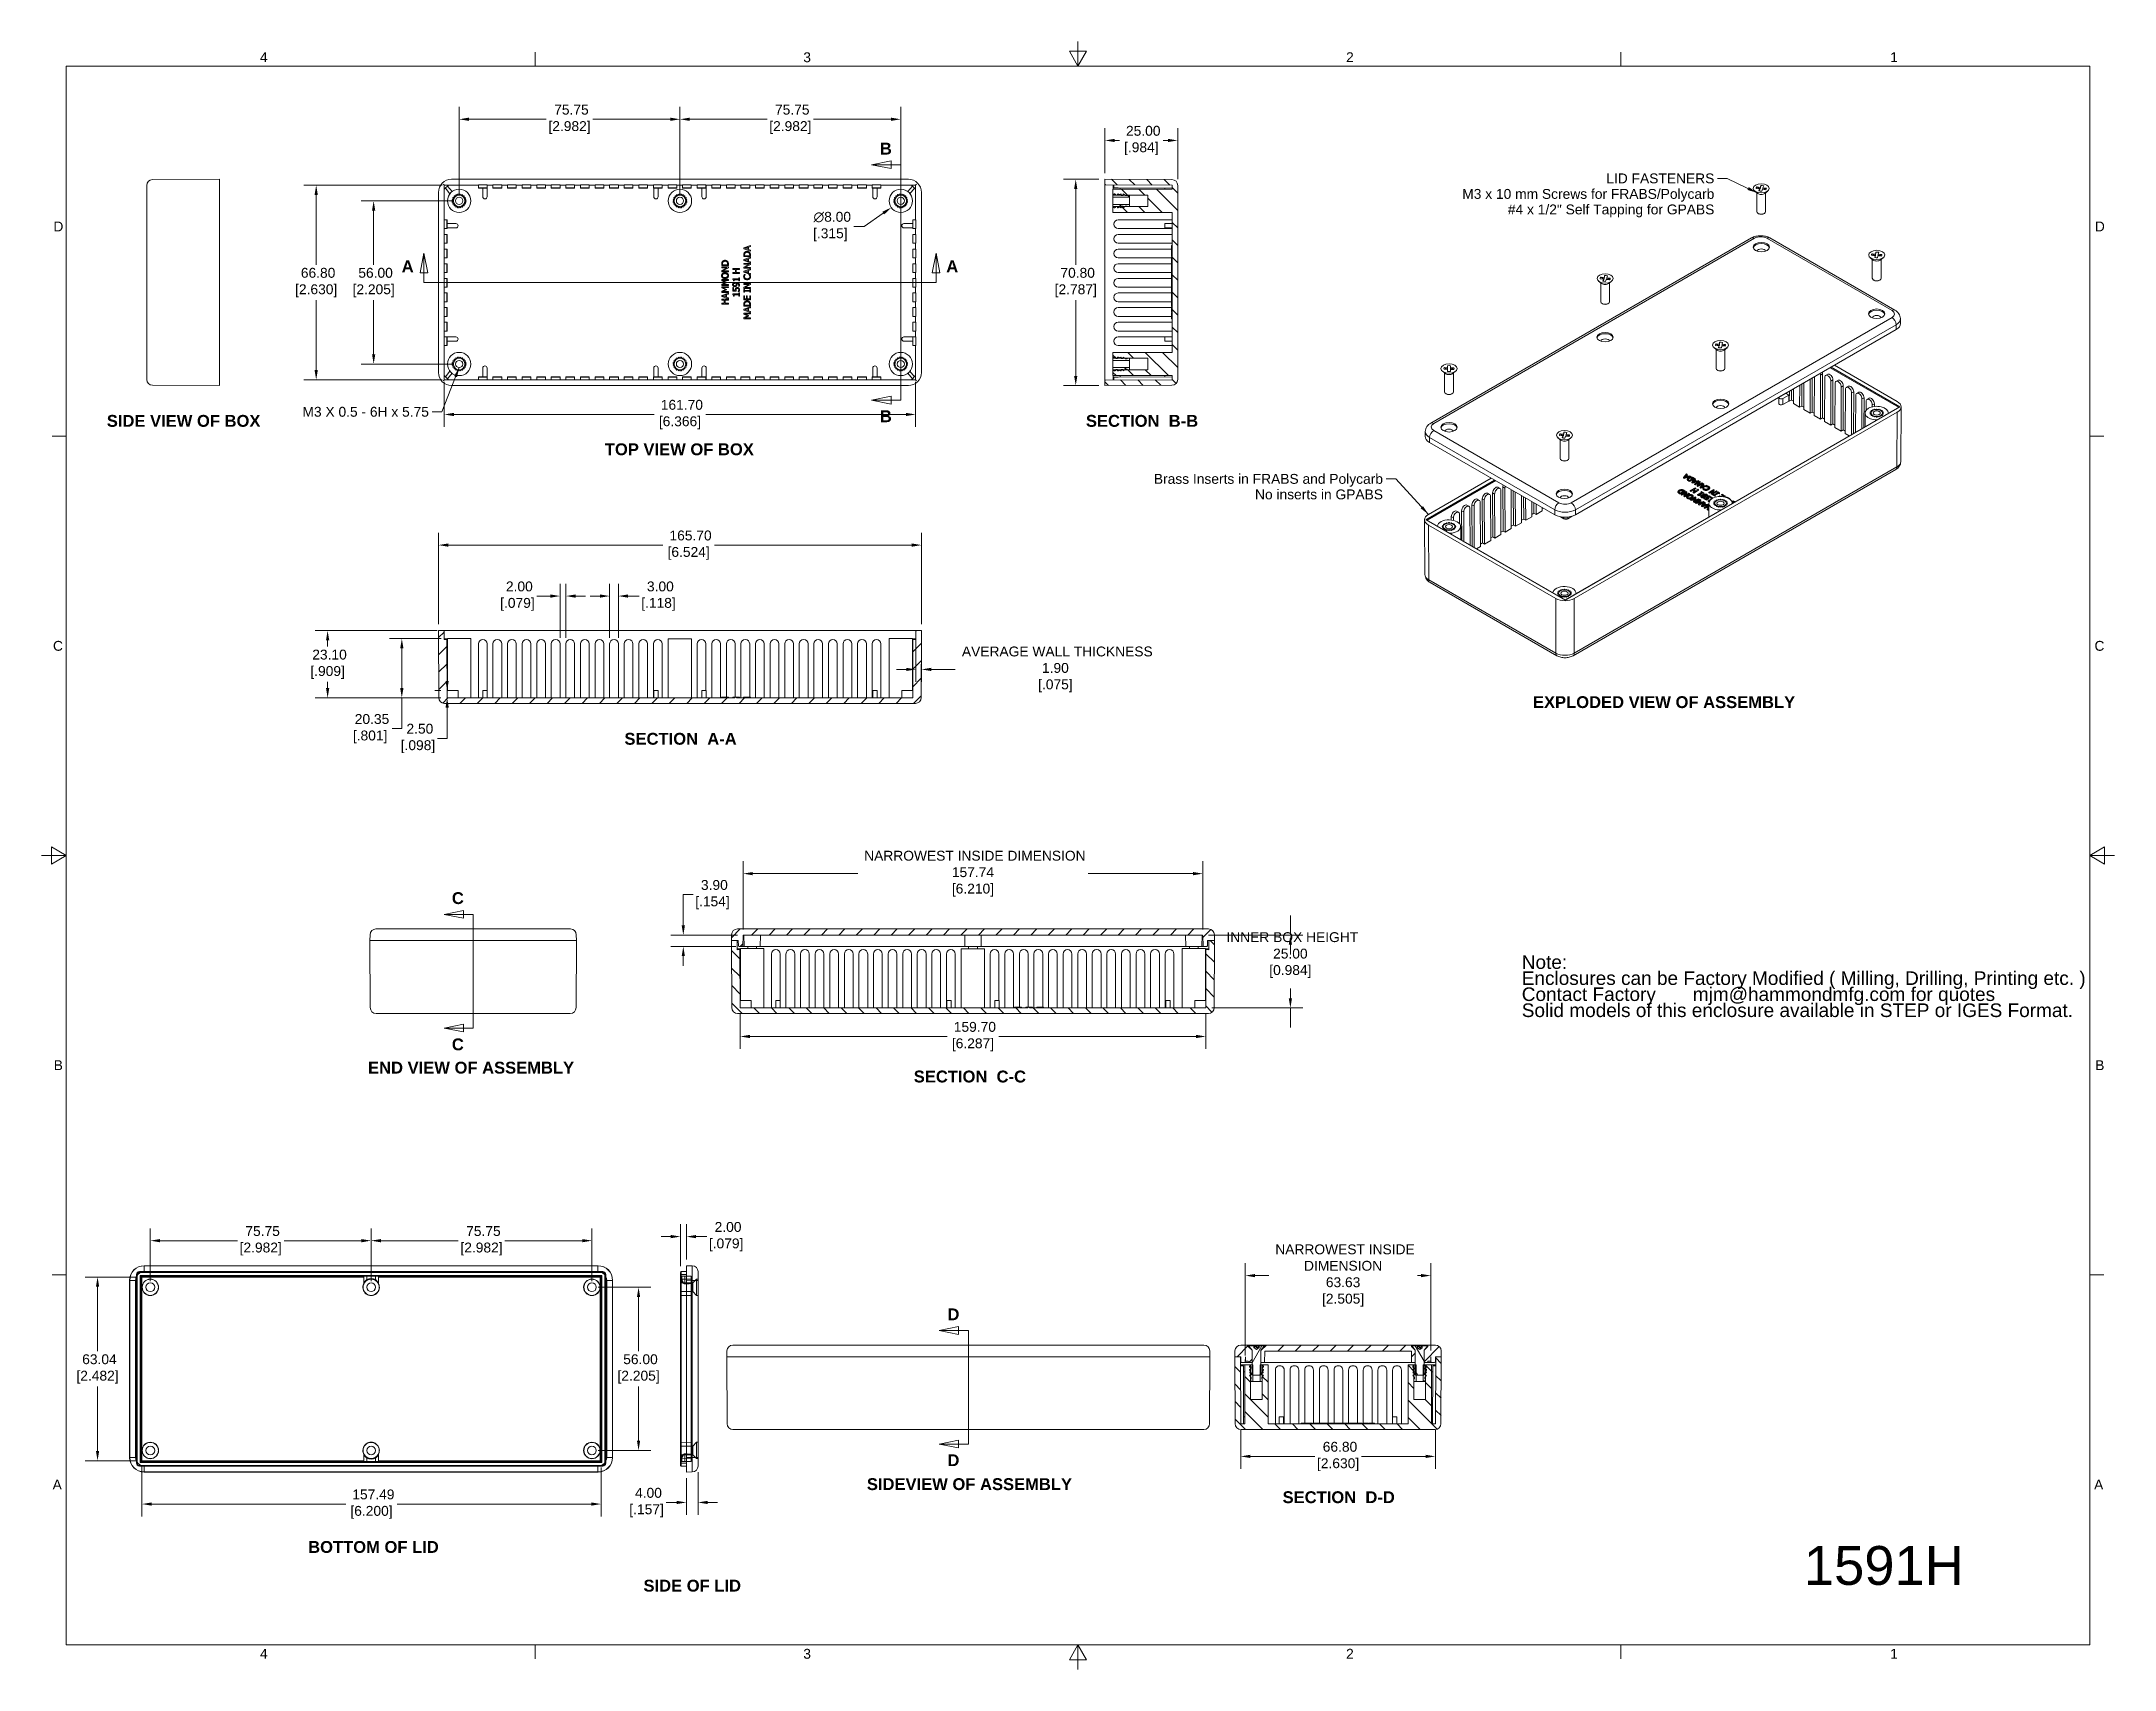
# Model space of a CAD drawing. Header units: millimetres. Extents: x 17 to 728, y 8 to 567.
import ezdxf

# ---------------------------------------------------------------- set-up
doc = ezdxf.new("R2010")
doc.units = ezdxf.units.MM
doc.header["$LTSCALE"] = 1.333333
for name, color, linetype, lineweight in [('Dimension (ANSI)', 7, 'Continuous', 9), ('Hatch (ANSI)', 7, 'Continuous', 9), ('Hidden (ANSI)', 7, 'Continuous', 9), ('Hidden Narrow (ANSI)', 7, 'Continuous', 9), ('Section Line (ANSI)', 7, 'Continuous', 9), ('Sketch Geometry (ANSI)', 7, 'Continuous', 9), ('Symbol (ANSI)', 7, 'Continuous', 9), ('Visible (ANSI)', 7, 'Continuous', 18), ('Visible Narrow (ANSI)', 7, 'Continuous', 9)]:
    doc.layers.add(name, color=color, linetype=linetype, lineweight=lineweight)
doc.styles.add('Label Text (ANSI)', font='ARIALBD.TTF')
doc.styles.add('Note Text (ANSI)', font='ARIAL.TTF')
doc.dimstyles.new('Default - mm (ANSI)', dxfattribs={"dimscale": 1.333333, "dimtxt": 2.54, "dimasz": 2.5, "dimexe": 3.175, "dimexo": 1.6002, "dimgap": 0.8, "dimtad": 0, "dimtih": 1, "dimtoh": 1, "dimrnd": 1e-08, "dimzin": 4, "dimdsep": 46, "dimtxsty": 'Note Text (ANSI)', "dimcen": 0.09, "dimdle": 10, "dimclrd": 256, "dimclre": 256, "dimclrt": 256, "dimadec": 1, "dimazin": 0, "dimtfac": 1.2, "dimtofl": 0, "dimtmove": 0, "dimatfit": 3, "dimfxl": 0, "dimtolj": 1, "dimtzin": 0, "dimlwd": -1, "dimlwe": -1, "dimarcsym": 0})
doc.dimstyles.new('Default - mm (ANSI)$7', dxfattribs={"dimscale": 1.333333, "dimtxt": 2.54, "dimasz": 2.5, "dimexe": 3.175, "dimexo": 1.6002, "dimgap": 0.8, "dimtad": 0, "dimtih": 1, "dimtoh": 1, "dimrnd": 1e-08, "dimzin": 4, "dimdsep": 46, "dimtxsty": 'Note Text (ANSI)', "dimcen": 0.09, "dimdle": 10, "dimclrd": 256, "dimclre": 256, "dimclrt": 256, "dimadec": 1, "dimazin": 0, "dimtfac": 1.2, "dimtofl": 0, "dimtmove": 0, "dimatfit": 3, "dimfxl": 0, "dimtolj": 1, "dimtzin": 0, "dimlwd": -1, "dimlwe": -1, "dimarcsym": 0})
doc.dimstyles.new('Default - mm [in] (ANSI)', dxfattribs={"dimscale": 1.333333, "dimtxt": 2.54, "dimasz": 2.5, "dimexe": 3.175, "dimexo": 1.6002, "dimgap": 0.8, "dimtad": 0, "dimtih": 1, "dimtoh": 1, "dimrnd": 1e-08, "dimzin": 4, "dimdsep": 46, "dimtxsty": 'Note Text (ANSI)', "dimcen": 0.09, "dimdle": 10, "dimclrd": 256, "dimclre": 256, "dimclrt": 256, "dimadec": 1, "dimazin": 1, "dimtfac": 1.2, "dimtofl": 0, "dimtmove": 0, "dimatfit": 3, "dimfxl": 0, "dimtolj": 1, "dimtzin": 4, "dimlwd": -1, "dimlwe": -1, "dimarcsym": 0})
pattern_1 = [(315, (0, 0), (2.993419, 2.993419), [])]
pattern_2 = [(330, (0, 0), (2.116667, 3.666174), [])]
pattern_3 = [(45, (0, 0), (-2.99342, 2.99342), [])]

msp = doc.modelspace()

# ---------------------------------------------------------------- texts
at = {"layer": 'Symbol (ANSI)', "color": 5, "true_color": 0x0000ff, "style": 'Note Text (ANSI)'}
for s, insert, char_height, width, attachment_point, line_spacing_factor in [('{LID FASTENERS\\PM3 x 10 mm Screws for FRABS/Polycarb\\P#4 x 1/2" Self Tapping for GPABS}', (590.842, 521.963), 3.38667, 86.4994, 3, 0.944221), ('{Brass Inserts in FRABS and Polycarb\\PNo inserts in GPABS}', (477.165, 418.826), 3.38667, 78.62127, 3, 0.944221), ('{\\fArial|b0|i0;\\H4.6667;Note:\\PEnclosures can be Factory Modified ( Milling, Drilling, Printing etc. )\\PContact Factory       mjm@hammondmfg.com for quotes\\PSolid models of this enclosure available in STEP or IGES Format.\\P}', (524.773, 253.616), 4.66667, 194.15734, 1, 0.708166)]:
    msp.add_mtext(s, dxfattribs=dict(at, insert=insert, char_height=char_height, width=width, attachment_point=attachment_point, line_spacing_factor=line_spacing_factor))
at = {"layer": 'Symbol (ANSI)', "style": 'Note Text (ANSI)'}
for s, insert, char_height, width, attachment_point in [('{M3 X 0.5 - 6H x 5.75\\P}', (149.856, 441.85), 3.38667, 43.38134, 3), ('{\\fArial|b0|i0;\\H13.3333;1591H}', (649.01, 50.868), 13.33333, 183.3451, 2)]:
    msp.add_mtext(s, dxfattribs=dict(at, insert=insert, char_height=char_height, width=width, attachment_point=attachment_point))
at = {"layer": 'Symbol (ANSI)', "char_height": 4.06667, "attachment_point": 7, "style": 'Label Text (ANSI)'}
for s, insert in [('SIDE VIEW OF BOX', (39.351, 434.949)), ('SECTION  B-B', (375.251, 434.949)), ('TOP VIEW OF BOX', (210.201, 425.191)), ('EXPLODED VIEW OF ASSEMBLY', (528.61, 338.416)), ('SECTION  A-A', (216.938, 325.833)), ('END VIEW OF ASSEMBLY', (128.975, 212.958)), ('SECTION  C-C', (316.193, 209.916)), ('SIDEVIEW OF ASSEMBLY', (300.103, 70.018)), ('SECTION  D-D', (442.717, 65.53)), ('BOTTOM OF LID', (108.42, 48.452)), ('SIDE OF LID', (223.467, 35.17))]:
    msp.add_mtext(s, dxfattribs=dict(at, insert=insert))

# ---------------------------------------------------------------- blocks, each defined once
blk = doc.blocks.new('2dTransSection0')
at = {"layer": 'Section Line (ANSI)', "linetype": 'Continuous'}
for p, q in [((231.3, 394.72), (226.3, 393.72)), ((231.3, 392.72), (231.3, 394.72)), ((231.3, 393.72), (226.3, 393.72)), ((226.3, 393.72), (231.3, 392.72)), ((233.8, 393.72), (231.3, 393.72)), ((233.8, 393.72), (233.8, 392.36)), ((231.3, 334.12), (226.3, 333.12)), ((231.3, 333.12), (226.3, 333.12)), ((226.3, 333.12), (231.3, 332.12)), ((231.3, 332.12), (231.3, 334.12)), ((233.8, 333.12), (231.3, 333.12)), ((233.8, 334.48), (233.8, 333.12))]:
    blk.add_line(p, q, dxfattribs=at)
at = {"layer": 'Section Line (ANSI)'}
blk.add_line((233.8, 393.72), (233.8, 333.12), dxfattribs=at)
at = {"layer": 'Section Line (ANSI)', "linetype": 'Continuous', "flags": 128}
for points in [[(231.3, 394.72), (226.3, 393.72), (231.3, 392.72), (231.3, 394.72)], [(231.3, 334.12), (226.3, 333.12), (231.3, 332.12), (231.3, 334.12)]]:
    blk.add_lwpolyline(points, dxfattribs=at)
at = {"layer": 'Section Line (ANSI)'}
for points in [[(231.3, 394.72), (226.3, 393.72), (231.3, 392.72), (231.3, 394.72)], [(231.3, 334.12), (226.3, 333.12), (231.3, 332.12), (231.3, 334.12)]]:
    blk.add_solid(points, dxfattribs=at)
at = {"layer": 'Section Line (ANSI)', "char_height": 3.05, "attachment_point": 7, "style": 'Label Text (ANSI)'}
for insert in [(228.42, 396.34), (228.42, 327.44)]:
    blk.add_mtext('B', dxfattribs=dict(at, insert=insert))
blk = doc.blocks.new('*D5')
at = {"layer": 'Defpoints', "color": 0}
for p in [(235.98, 540.55), (235.98, 512.55), (311.73, 512.55)]:
    blk.add_point(p, dxfattribs=at)
at = {"layer": 'Dimension (ANSI)'}
for p, q in [((235.98, 514.69), (235.98, 544.79)), ((239.31, 540.55), (265.87, 540.55)), ((308.4, 540.55), (281.84, 540.55)), ((311.73, 514.69), (311.73, 544.79))]:
    blk.add_line(p, q, dxfattribs=at)
for points in [[(239.31, 541.11), (239.31, 540), (235.98, 540.55)], [(308.4, 541.11), (308.4, 540), (311.73, 540.55)]]:
    blk.add_solid(points, dxfattribs=at)
at = {"layer": 'Dimension (ANSI)', "insert": (273.85, 545.55), "char_height": 3.387, "attachment_point": 2, "style": 'Note Text (ANSI)'}
blk.add_mtext('\\A1; 75.75\\P[2.982]', dxfattribs=at)
blk = doc.blocks.new('*D6')
at = {"layer": 'Defpoints', "color": 0}
for p in [(160.23, 540.55), (160.23, 512.55), (235.98, 512.55)]:
    blk.add_point(p, dxfattribs=at)
at = {"layer": 'Dimension (ANSI)'}
for p, q in [((160.23, 514.69), (160.23, 544.79)), ((163.56, 540.55), (190.12, 540.55)), ((232.65, 540.55), (206.09, 540.55)), ((235.98, 514.69), (235.98, 544.79))]:
    blk.add_line(p, q, dxfattribs=at)
for points in [[(163.56, 541.11), (163.56, 540), (160.23, 540.55)], [(232.65, 541.11), (232.65, 540), (235.98, 540.55)]]:
    blk.add_solid(points, dxfattribs=at)
at = {"layer": 'Dimension (ANSI)', "insert": (198.1, 545.55), "char_height": 3.387, "attachment_point": 2, "style": 'Note Text (ANSI)'}
blk.add_mtext('\\A1; 75.75\\P[2.982]', dxfattribs=at)
blk = doc.blocks.new('*D7')
at = {"layer": 'Defpoints', "color": 0}
for p in [(160.23, 512.55), (130.9, 456.55), (160.23, 456.55)]:
    blk.add_point(p, dxfattribs=at)
at = {"layer": 'Dimension (ANSI)'}
for p, q in [((158.1, 512.55), (126.66, 512.55)), ((130.9, 509.22), (130.9, 490.62)), ((130.9, 459.89), (130.9, 478.49)), ((158.1, 456.55), (126.66, 456.55))]:
    blk.add_line(p, q, dxfattribs=at)
for points in [[(130.34, 509.22), (131.45, 509.22), (130.9, 512.55)], [(130.34, 459.89), (131.45, 459.89), (130.9, 456.55)]]:
    blk.add_solid(points, dxfattribs=at)
at = {"layer": 'Dimension (ANSI)', "insert": (130.9, 489.55), "char_height": 3.387, "attachment_point": 2, "style": 'Note Text (ANSI)'}
blk.add_mtext('\\A1; 56.00\\P[2.205]', dxfattribs=at)
blk = doc.blocks.new('2dTransSection1')
at = {"layer": 'Section Line (ANSI)', "linetype": 'Continuous'}
for p, q in [((111.1, 370.92), (110.1, 365.92)), ((111.1, 365.92), (111.1, 370.92)), ((112.1, 365.92), (111.1, 370.92)), ((242.87, 370.92), (241.87, 365.92)), ((242.87, 365.92), (242.87, 370.92)), ((243.87, 365.92), (242.87, 370.92)), ((110.1, 365.92), (112.1, 365.92)), ((111.1, 363.42), (111.1, 365.92)), ((112.49, 363.42), (111.1, 363.42)), ((242.87, 363.42), (241.48, 363.42)), ((241.87, 365.92), (243.87, 365.92)), ((242.87, 363.42), (242.87, 365.92))]:
    blk.add_line(p, q, dxfattribs=at)
at = {"layer": 'Section Line (ANSI)'}
blk.add_line((242.87, 363.42), (111.1, 363.42), dxfattribs=at)
at = {"layer": 'Section Line (ANSI)', "linetype": 'Continuous', "flags": 128}
for points in [[(112.1, 365.92), (111.1, 370.92), (110.1, 365.92), (112.1, 365.92)], [(243.87, 365.92), (242.87, 370.92), (241.87, 365.92), (243.87, 365.92)]]:
    blk.add_lwpolyline(points, dxfattribs=at)
at = {"layer": 'Section Line (ANSI)'}
for points in [[(112.1, 365.92), (111.1, 370.92), (110.1, 365.92), (112.1, 365.92)], [(243.87, 365.92), (242.87, 370.92), (241.87, 365.92), (243.87, 365.92)]]:
    blk.add_solid(points, dxfattribs=at)
at = {"layer": 'Section Line (ANSI)', "char_height": 3.05, "attachment_point": 7, "style": 'Label Text (ANSI)'}
for insert in [(105.39, 366.04), (245.5, 366.04)]:
    blk.add_mtext('A', dxfattribs=dict(at, insert=insert))
blk = doc.blocks.new('*D9')
at = {"layer": 'Defpoints', "color": 0}
for p in [(381.76, 533.29), (381.76, 519.95), (406.76, 517.85)]:
    blk.add_point(p, dxfattribs=at)
at = {"layer": 'Dimension (ANSI)'}
for p, q in [((381.76, 522.09), (381.76, 537.52)), ((406.76, 519.99), (406.76, 537.52)), ((385.09, 533.29), (386.73, 533.29)), ((403.43, 533.29), (401.79, 533.29))]:
    blk.add_line(p, q, dxfattribs=at)
for points in [[(385.09, 533.84), (385.09, 532.73), (381.76, 533.29)], [(403.43, 533.84), (403.43, 532.73), (406.76, 533.29)]]:
    blk.add_solid(points, dxfattribs=at)
at = {"layer": 'Dimension (ANSI)', "insert": (394.26, 538.29), "char_height": 3.387, "attachment_point": 2, "style": 'Note Text (ANSI)'}
blk.add_mtext('\\A1; 25.00\\P[.984]', dxfattribs=at)
blk = doc.blocks.new('*D10')
at = {"layer": 'Defpoints', "color": 0}
for p in [(381.76, 519.95), (371.76, 449.15), (381.76, 449.15)]:
    blk.add_point(p, dxfattribs=at)
at = {"layer": 'Dimension (ANSI)'}
for p, q in [((379.63, 519.95), (367.53, 519.95)), ((371.76, 516.62), (371.76, 490.62)), ((371.76, 452.49), (371.76, 478.49)), ((379.63, 449.15), (367.53, 449.15))]:
    blk.add_line(p, q, dxfattribs=at)
for points in [[(371.2, 516.62), (372.31, 516.62), (371.76, 519.95)], [(371.2, 452.49), (372.31, 452.49), (371.76, 449.15)]]:
    blk.add_solid(points, dxfattribs=at)
at = {"layer": 'Dimension (ANSI)', "insert": (371.76, 489.55), "char_height": 3.387, "attachment_point": 2, "style": 'Note Text (ANSI)'}
blk.add_mtext('\\A1; 70.80\\P[2.787]', dxfattribs=at)
blk = doc.blocks.new('*D11')
at = {"layer": 'Defpoints', "color": 0}
for p in [(318.83, 394.41), (153.13, 365.07), (318.83, 365.07)]:
    blk.add_point(p, dxfattribs=at)
at = {"layer": 'Dimension (ANSI)'}
for p, q in [((153.13, 367.21), (153.13, 398.64)), ((318.83, 367.21), (318.83, 398.64)), ((156.46, 394.41), (230.11, 394.41)), ((315.5, 394.41), (247.81, 394.41))]:
    blk.add_line(p, q, dxfattribs=at)
for points in [[(156.46, 394.96), (156.46, 393.85), (153.13, 394.41)], [(315.5, 394.96), (315.5, 393.85), (318.83, 394.41)]]:
    blk.add_solid(points, dxfattribs=at)
at = {"layer": 'Dimension (ANSI)', "insert": (238.96, 399.4), "char_height": 3.3867, "attachment_point": 2, "style": 'Note Text (ANSI)'}
blk.add_mtext('\\A1; 165.70\\P[6.524]', dxfattribs=at)
blk = doc.blocks.new('*D12')
at = {"layer": 'Defpoints', "color": 0}
for p in [(316.93, 364.82), (318.83, 365.07), (316.93, 351.74)]:
    blk.add_point(p, dxfattribs=at)
at = {"layer": 'Dimension (ANSI)'}
for p, q in [((318.83, 362.94), (318.83, 347.51)), ((316.93, 362.69), (316.93, 347.51)), ((313.6, 351.74), (310.26, 351.74)), ((322.16, 351.74), (330.44, 351.74))]:
    blk.add_line(p, q, dxfattribs=at)
for points in [[(313.6, 352.29), (313.6, 351.18), (316.93, 351.74)], [(322.16, 352.29), (322.16, 351.18), (318.83, 351.74)]]:
    blk.add_solid(points, dxfattribs=at)
at = {"layer": 'Dimension (ANSI)', "insert": (364.78, 359.59), "char_height": 3.3867, "attachment_point": 2, "style": 'Note Text (ANSI)'}
blk.add_mtext('\\A1; {AVERAGE WALL THICKNESS\\P}1.90\\P[.075]', dxfattribs=at)
blk = doc.blocks.new('*D13')
at = {"layer": 'Defpoints', "color": 0}
for p in [(196.85, 376.91), (194.85, 360.48), (196.85, 360.48)]:
    blk.add_point(p, dxfattribs=at)
at = {"layer": 'Dimension (ANSI)'}
for p, q in [((194.85, 362.61), (194.85, 381.14)), ((196.85, 362.61), (196.85, 381.14)), ((191.51, 376.91), (186.89, 376.91)), ((200.19, 376.91), (203.52, 376.91))]:
    blk.add_line(p, q, dxfattribs=at)
for points in [[(191.51, 377.47), (191.51, 376.35), (194.85, 376.91)], [(200.19, 377.47), (200.19, 376.35), (196.85, 376.91)]]:
    blk.add_solid(points, dxfattribs=at)
at = {"layer": 'Dimension (ANSI)', "insert": (180.22, 381.91), "char_height": 3.387, "attachment_point": 2, "style": 'Note Text (ANSI)'}
blk.add_mtext('\\A1; 2.00\\P[.079]', dxfattribs=at)
blk = doc.blocks.new('*D14')
at = {"layer": 'Defpoints', "color": 0}
for p in [(211.86, 376.91), (211.86, 360.48), (214.86, 360.48)]:
    blk.add_point(p, dxfattribs=at)
at = {"layer": 'Dimension (ANSI)'}
for p, q in [((211.86, 362.61), (211.86, 381.14)), ((214.86, 362.61), (214.86, 381.14)), ((208.53, 376.91), (205.2, 376.91)), ((218.2, 376.91), (221.93, 376.91))]:
    blk.add_line(p, q, dxfattribs=at)
for points in [[(208.53, 377.47), (208.53, 376.35), (211.86, 376.91)], [(218.2, 377.47), (218.2, 376.35), (214.86, 376.91)]]:
    blk.add_solid(points, dxfattribs=at)
at = {"layer": 'Dimension (ANSI)', "insert": (228.6, 381.91), "char_height": 3.387, "attachment_point": 2, "style": 'Note Text (ANSI)'}
blk.add_mtext('\\A1; 3.00\\P[.118]', dxfattribs=at)
blk = doc.blocks.new('*D15')
at = {"layer": 'Defpoints', "color": 0}
for p in [(130.03, 155.67), (54.28, 139.67), (130.03, 139.67)]:
    blk.add_point(p, dxfattribs=at)
at = {"layer": 'Dimension (ANSI)'}
for p, q in [((54.28, 141.8), (54.28, 159.9)), ((130.03, 141.8), (130.03, 159.9)), ((57.61, 155.67), (84.16, 155.67)), ((126.69, 155.67), (100.14, 155.67))]:
    blk.add_line(p, q, dxfattribs=at)
for points in [[(57.61, 156.22), (57.61, 155.11), (54.28, 155.67)], [(126.69, 156.22), (126.69, 155.11), (130.03, 155.67)]]:
    blk.add_solid(points, dxfattribs=at)
at = {"layer": 'Dimension (ANSI)', "insert": (92.15, 160.66), "char_height": 3.387, "attachment_point": 2, "style": 'Note Text (ANSI)'}
blk.add_mtext('\\A1; 75.75\\P[2.982]', dxfattribs=at)
blk = doc.blocks.new('*D16')
at = {"layer": 'Defpoints', "color": 0}
for p in [(205.78, 155.67), (130.03, 139.67), (205.78, 139.67)]:
    blk.add_point(p, dxfattribs=at)
at = {"layer": 'Dimension (ANSI)'}
for p, q in [((130.03, 141.8), (130.03, 159.9)), ((205.78, 141.8), (205.78, 159.9)), ((133.36, 155.67), (159.91, 155.67)), ((202.44, 155.67), (175.89, 155.67))]:
    blk.add_line(p, q, dxfattribs=at)
for points in [[(133.36, 156.22), (133.36, 155.11), (130.03, 155.67)], [(202.44, 156.22), (202.44, 155.11), (205.78, 155.67)]]:
    blk.add_solid(points, dxfattribs=at)
at = {"layer": 'Dimension (ANSI)', "insert": (167.9, 160.66), "char_height": 3.387, "attachment_point": 2, "style": 'Note Text (ANSI)'}
blk.add_mtext('\\A1; 75.75\\P[2.982]', dxfattribs=at)
blk = doc.blocks.new('*D17')
at = {"layer": 'Defpoints', "color": 0}
for p in [(205.78, 139.67), (221.78, 139.67), (205.78, 83.67)]:
    blk.add_point(p, dxfattribs=at)
at = {"layer": 'Dimension (ANSI)'}
for p, q in [((207.91, 139.67), (226.01, 139.67)), ((221.78, 136.33), (221.78, 117.73)), ((221.78, 87), (221.78, 105.6)), ((207.91, 83.67), (226.01, 83.67))]:
    blk.add_line(p, q, dxfattribs=at)
for points in [[(221.22, 136.33), (222.33, 136.33), (221.78, 139.67)], [(221.22, 87), (222.33, 87), (221.78, 83.67)]]:
    blk.add_solid(points, dxfattribs=at)
at = {"layer": 'Dimension (ANSI)', "insert": (221.78, 116.67), "char_height": 3.387, "attachment_point": 2, "style": 'Note Text (ANSI)'}
blk.add_mtext('\\A1; 56.00\\P[2.205]', dxfattribs=at)
blk = doc.blocks.new('*D18')
at = {"layer": 'Defpoints', "color": 0}
for p in [(51.4, 143.19), (36.17, 80.15), (51.4, 80.15)]:
    blk.add_point(p, dxfattribs=at)
at = {"layer": 'Dimension (ANSI)'}
for p, q in [((49.27, 143.19), (31.94, 143.19)), ((36.17, 139.86), (36.17, 117.73)), ((36.17, 83.48), (36.17, 105.6)), ((49.27, 80.15), (31.94, 80.15))]:
    blk.add_line(p, q, dxfattribs=at)
for points in [[(35.62, 139.86), (36.73, 139.86), (36.17, 143.19)], [(35.62, 83.48), (36.73, 83.48), (36.17, 80.15)]]:
    blk.add_solid(points, dxfattribs=at)
at = {"layer": 'Dimension (ANSI)', "insert": (36.17, 116.67), "char_height": 3.387, "attachment_point": 2, "style": 'Note Text (ANSI)'}
blk.add_mtext('\\A1; 63.04\\P[2.482]', dxfattribs=at)
blk = doc.blocks.new('*D19')
at = {"layer": 'Defpoints', "color": 0}
for p in [(51.4, 80.15), (208.9, 79.9), (208.9, 65.27)]:
    blk.add_point(p, dxfattribs=at)
at = {"layer": 'Dimension (ANSI)'}
for p, q in [((51.4, 78.01), (51.4, 61.03)), ((208.9, 77.76), (208.9, 61.03)), ((54.74, 65.27), (121.3, 65.27)), ((205.56, 65.27), (139.01, 65.27))]:
    blk.add_line(p, q, dxfattribs=at)
for points in [[(54.74, 65.82), (54.74, 64.71), (51.4, 65.27)], [(205.56, 65.82), (205.56, 64.71), (208.9, 65.27)]]:
    blk.add_solid(points, dxfattribs=at)
at = {"layer": 'Dimension (ANSI)', "insert": (130.15, 70.27), "char_height": 3.3867, "attachment_point": 2, "style": 'Note Text (ANSI)'}
blk.add_mtext('\\A1; 157.49\\P[6.200]', dxfattribs=at)
blk = doc.blocks.new('*D20')
at = {"layer": 'Defpoints', "color": 0}
for p in [(236.18, 157.07), (236.18, 144.79), (238.18, 147.07)]:
    blk.add_point(p, dxfattribs=at)
at = {"layer": 'Dimension (ANSI)'}
for p, q in [((232.84, 157.07), (229.51, 157.07)), ((236.18, 146.92), (236.18, 161.3)), ((238.18, 149.2), (238.18, 161.3)), ((241.51, 157.07), (245.15, 157.07))]:
    blk.add_line(p, q, dxfattribs=at)
for points in [[(232.84, 157.62), (232.84, 156.51), (236.18, 157.07)], [(241.51, 157.62), (241.51, 156.51), (238.18, 157.07)]]:
    blk.add_solid(points, dxfattribs=at)
at = {"layer": 'Dimension (ANSI)', "insert": (251.82, 162.07), "char_height": 3.387, "attachment_point": 2, "style": 'Note Text (ANSI)'}
blk.add_mtext('\\A1; 2.00\\P[.079]', dxfattribs=at)
blk = doc.blocks.new('*D21')
at = {"layer": 'Defpoints', "color": 0}
for p in [(242.18, 78.3), (238.18, 76.27), (242.18, 65.82)]:
    blk.add_point(p, dxfattribs=at)
at = {"layer": 'Dimension (ANSI)'}
for p, q in [((238.18, 74.13), (238.18, 61.59)), ((242.18, 76.17), (242.18, 61.59)), ((234.84, 65.82), (231.2, 65.82)), ((245.51, 65.82), (248.84, 65.82))]:
    blk.add_line(p, q, dxfattribs=at)
for points in [[(234.84, 66.38), (234.84, 65.27), (238.18, 65.82)], [(245.51, 66.38), (245.51, 65.27), (242.18, 65.82)]]:
    blk.add_solid(points, dxfattribs=at)
at = {"layer": 'Dimension (ANSI)', "insert": (224.53, 70.82), "char_height": 3.387, "attachment_point": 2, "style": 'Note Text (ANSI)'}
blk.add_mtext('\\A1; 4.00\\P[.157]', dxfattribs=at)
blk = doc.blocks.new('2dTransSection2')
at = {"layer": 'Section Line (ANSI)', "linetype": 'Continuous'}
for p, q in [((121.28, 201.74), (116.28, 200.74)), ((121.28, 200.74), (116.28, 200.74)), ((116.28, 200.74), (121.28, 199.74)), ((121.28, 199.74), (121.28, 201.74)), ((123.78, 200.74), (121.28, 200.74)), ((123.78, 200.74), (123.78, 199.41)), ((121.28, 172.49), (116.28, 171.49)), ((121.28, 171.49), (116.28, 171.49)), ((116.28, 171.49), (121.28, 170.49)), ((121.28, 170.49), (121.28, 172.49)), ((123.78, 171.49), (121.28, 171.49)), ((123.78, 172.81), (123.78, 171.49))]:
    blk.add_line(p, q, dxfattribs=at)
at = {"layer": 'Section Line (ANSI)'}
blk.add_line((123.78, 200.74), (123.78, 171.49), dxfattribs=at)
at = {"layer": 'Section Line (ANSI)', "linetype": 'Continuous', "flags": 128}
for points in [[(121.28, 201.74), (116.28, 200.74), (121.28, 199.74), (121.28, 201.74)], [(121.28, 172.49), (116.28, 171.49), (121.28, 170.49), (121.28, 172.49)]]:
    blk.add_lwpolyline(points, dxfattribs=at)
at = {"layer": 'Section Line (ANSI)'}
for points in [[(121.28, 201.74), (116.28, 200.74), (121.28, 199.74), (121.28, 201.74)], [(121.28, 172.49), (116.28, 171.49), (121.28, 170.49), (121.28, 172.49)]]:
    blk.add_solid(points, dxfattribs=at)
at = {"layer": 'Section Line (ANSI)', "char_height": 3.05, "attachment_point": 7, "style": 'Label Text (ANSI)'}
for insert in [(118.29, 203.36), (118.29, 165.71)]:
    blk.add_mtext('C', dxfattribs=dict(at, insert=insert))
blk = doc.blocks.new('2dTransSection3')
at = {"layer": 'Section Line (ANSI)', "linetype": 'Continuous'}
for p, q in [((248.69, 94.64), (243.69, 93.64)), ((248.69, 93.64), (243.69, 93.64)), ((243.69, 93.64), (248.69, 92.64)), ((248.69, 92.64), (248.69, 94.64)), ((251.19, 93.64), (248.69, 93.64)), ((251.19, 93.64), (251.19, 92.31)), ((248.69, 65.39), (243.69, 64.39)), ((248.69, 64.39), (243.69, 64.39)), ((243.69, 64.39), (248.69, 63.39)), ((248.69, 63.39), (248.69, 65.39)), ((251.19, 64.39), (248.69, 64.39)), ((251.19, 65.71), (251.19, 64.39))]:
    blk.add_line(p, q, dxfattribs=at)
at = {"layer": 'Section Line (ANSI)'}
blk.add_line((251.19, 93.64), (251.19, 64.39), dxfattribs=at)
at = {"layer": 'Section Line (ANSI)', "linetype": 'Continuous', "flags": 128}
for points in [[(248.69, 94.64), (243.69, 93.64), (248.69, 92.64), (248.69, 94.64)], [(248.69, 65.39), (243.69, 64.39), (248.69, 63.39), (248.69, 65.39)]]:
    blk.add_lwpolyline(points, dxfattribs=at)
at = {"layer": 'Section Line (ANSI)'}
for points in [[(248.69, 94.64), (243.69, 93.64), (248.69, 92.64), (248.69, 94.64)], [(248.69, 65.39), (243.69, 64.39), (248.69, 63.39), (248.69, 65.39)]]:
    blk.add_solid(points, dxfattribs=at)
at = {"layer": 'Section Line (ANSI)', "char_height": 3.05, "attachment_point": 7, "style": 'Label Text (ANSI)'}
for insert in [(245.81, 96.26), (245.81, 58.71)]:
    blk.add_mtext('D', dxfattribs=dict(at, insert=insert))
blk = doc.blocks.new('Borders Default Border')
at = {"layer": 'Sketch Geometry (ANSI)'}
for p, q in [((139.7, 419.1), (139.7, 422.66)), ((419.1, 419.1), (419.1, 422.66)), ((19.05, 323.85), (15.49, 323.85)), ((539.75, 323.85), (543.31, 323.85)), ((19.05, 107.95), (15.49, 107.95)), ((539.75, 107.95), (543.31, 107.95)), ((139.7, 12.7), (139.7, 9.14)), ((419.1, 12.7), (419.1, 9.14))]:
    blk.add_line(p, q, dxfattribs=at)
at = {"layer": 'Sketch Geometry (ANSI)', "flags": 128}
for points in [[(279.4, 425.45), (279.4, 419.1), (277.2, 422.91), (281.6, 422.91), (279.4, 419.1)], [(19.05, 12.7), (19.05, 419.1), (539.75, 419.1), (539.75, 12.7), (19.05, 12.7)], [(12.7, 215.9), (19.05, 215.9), (15.24, 218.1), (15.24, 213.7), (19.05, 215.9)], [(546.1, 215.9), (539.75, 215.9), (543.56, 218.1), (543.56, 213.7), (539.75, 215.9)], [(279.4, 6.35), (279.4, 12.7), (277.2, 8.89), (281.6, 8.89), (279.4, 12.7)]]:
    blk.add_lwpolyline(points, dxfattribs=at)
at = {"layer": 'Symbol (ANSI)', "char_height": 2.54, "attachment_point": 7, "style": 'Note Text (ANSI)'}
for s, insert in [('4', (68.91, 420.12)), ('3', (208.72, 420.07)), ('2', (348.37, 420.12)), ('1', (488.37, 420.12)), ('D', (15.77, 376.55)), ('D', (541.04, 376.55)), ('C', (15.67, 268.56)), ('C', (540.94, 268.56)), ('B', (15.85, 160.65)), ('B', (541.12, 160.65)), ('A', (15.57, 52.7)), ('A', (540.84, 52.7)), ('4', (68.91, 9.14)), ('3', (208.72, 9.1)), ('2', (348.37, 9.14)), ('1', (488.37, 9.14))]:
    blk.add_mtext(s, dxfattribs=dict(at, insert=insert))
blk = doc.blocks.new('*D25')
at = {"layer": 'Defpoints', "color": 0}
for p in [(493.56, 143.68), (429.93, 114.1), (493.56, 115.85)]:
    blk.add_point(p, dxfattribs=at)
at = {"layer": 'Dimension (ANSI)'}
for p, q in [((429.93, 116.23), (429.93, 147.92)), ((433.26, 143.68), (437.96, 143.68)), ((490.22, 143.68), (488.99, 143.68)), ((493.56, 117.98), (493.56, 147.92))]:
    blk.add_line(p, q, dxfattribs=at)
for points in [[(433.26, 144.24), (433.26, 143.13), (429.93, 143.68)], [(490.22, 144.24), (490.22, 143.13), (493.56, 143.68)]]:
    blk.add_solid(points, dxfattribs=at)
at = {"layer": 'Dimension (ANSI)', "insert": (463.48, 154.39), "char_height": 3.3867, "attachment_point": 2, "style": 'Note Text (ANSI)'}
blk.add_mtext('\\A1; {NARROWEST INSIDE\\PDIMENSION\\P}63.63\\P[2.505]', dxfattribs=at)
blk = doc.blocks.new('*D26')
at = {"layer": 'Defpoints', "color": 0}
for p in [(415.13, 260.55), (416.35, 235.55), (445.39, 235.55)]:
    blk.add_point(p, dxfattribs=at)
at = {"layer": 'Dimension (ANSI)'}
for p, q in [((445.39, 263.88), (445.39, 267.22)), ((445.39, 260.55), (445.39, 263.88)), ((417.26, 260.55), (449.63, 260.55)), ((445.39, 257.22), (445.39, 253.88)), ((445.39, 238.88), (445.39, 242.22)), ((418.49, 235.55), (449.63, 235.55)), ((445.39, 235.55), (445.39, 232.22)), ((445.39, 232.22), (445.39, 228.88))]:
    blk.add_line(p, q, dxfattribs=at)
for points in [[(444.84, 257.22), (445.95, 257.22), (445.39, 260.55)], [(444.84, 238.88), (445.95, 238.88), (445.39, 235.55)]]:
    blk.add_solid(points, dxfattribs=at)
at = {"layer": 'Dimension (ANSI)', "insert": (445.39, 261.54), "char_height": 3.3867, "attachment_point": 2, "style": 'Note Text (ANSI)'}
blk.add_mtext('\\A1; {INNER BOX HEIGHT\\P}25.00\\P[0.984]', dxfattribs=at)
blk = doc.blocks.new('*D27')
at = {"layer": 'Defpoints', "color": 0}
for p in [(415.38, 281.64), (257.63, 260.3), (415.38, 260.3)]:
    blk.add_point(p, dxfattribs=at)
at = {"layer": 'Dimension (ANSI)'}
for p, q in [((257.63, 262.44), (257.63, 285.87)), ((415.38, 262.44), (415.38, 285.87)), ((260.97, 281.64), (296.99, 281.64)), ((412.04, 281.64), (376.02, 281.64))]:
    blk.add_line(p, q, dxfattribs=at)
for points in [[(260.97, 282.19), (260.97, 281.08), (257.63, 281.64)], [(412.04, 282.19), (412.04, 281.08), (415.38, 281.64)]]:
    blk.add_solid(points, dxfattribs=at)
at = {"layer": 'Dimension (ANSI)', "insert": (336.5, 289.49), "char_height": 3.3867, "attachment_point": 2, "style": 'Note Text (ANSI)'}
blk.add_mtext('\\A1; {NARROWEST INSIDE DIMENSION\\P}157.74\\P[6.210]', dxfattribs=at)
blk = doc.blocks.new('*D28')
at = {"layer": 'Defpoints', "color": 0}
for p in [(315, 514.85), (308.46, 510.26)]:
    blk.add_point(p, dxfattribs=at)
at = {"layer": 'Dimension (ANSI)'}
for p, q in [((311.61, 512.55), (311.85, 512.55)), ((311.73, 512.43), (311.73, 512.67)), ((299.14, 503.72), (305.73, 508.34)), ((295.63, 503.72), (299.14, 503.72))]:
    blk.add_line(p, q, dxfattribs=at)
blk.add_solid([(305.41, 508.8), (306.05, 507.89), (308.46, 510.26)], dxfattribs=at)
at = {"layer": 'Dimension (ANSI)', "insert": (287.57, 508.77), "char_height": 3.387, "attachment_point": 2, "style": 'Note Text (ANSI)'}
blk.add_mtext('\\A1; ∅8.00\\P[.315]', dxfattribs=at)
blk = doc.blocks.new('*D29')
at = {"layer": 'Defpoints', "color": 0}
for p in [(256.65, 235.55), (416.35, 235.55), (416.35, 225.75)]:
    blk.add_point(p, dxfattribs=at)
at = {"layer": 'Dimension (ANSI)'}
for p, q in [((256.65, 233.42), (256.65, 221.52)), ((416.35, 233.42), (416.35, 221.52)), ((259.99, 225.75), (327.66, 225.75)), ((413.02, 225.75), (345.35, 225.75))]:
    blk.add_line(p, q, dxfattribs=at)
for points in [[(259.99, 226.31), (259.99, 225.2), (256.65, 225.75)], [(413.02, 226.31), (413.02, 225.2), (416.35, 225.75)]]:
    blk.add_solid(points, dxfattribs=at)
at = {"layer": 'Dimension (ANSI)', "insert": (336.5, 230.75), "char_height": 3.3867, "attachment_point": 2, "style": 'Note Text (ANSI)'}
blk.add_mtext('\\A1; 159.70\\P[6.287]', dxfattribs=at)
blk = doc.blocks.new('*D30')
at = {"layer": 'Defpoints', "color": 0}
for p in [(428.36, 92.75), (495.16, 92.75), (495.16, 81.63)]:
    blk.add_point(p, dxfattribs=at)
at = {"layer": 'Dimension (ANSI)'}
for p, q in [((428.36, 90.62), (428.36, 77.39)), ((495.16, 90.62), (495.16, 77.39)), ((431.69, 81.63), (453.77, 81.63)), ((491.82, 81.63), (469.74, 81.63))]:
    blk.add_line(p, q, dxfattribs=at)
for points in [[(431.69, 82.18), (431.69, 81.07), (428.36, 81.63)], [(491.82, 82.18), (491.82, 81.07), (495.16, 81.63)]]:
    blk.add_solid(points, dxfattribs=at)
at = {"layer": 'Dimension (ANSI)', "insert": (461.76, 86.62), "char_height": 3.387, "attachment_point": 2, "style": 'Note Text (ANSI)'}
blk.add_mtext('\\A1; 66.80\\P[2.630]', dxfattribs=at)
blk = doc.blocks.new('*D31')
at = {"layer": 'Defpoints', "color": 0}
for p in [(156.1, 344.47), (156.12, 344.47), (156.13, 341.97)]:
    blk.add_point(p, dxfattribs=at)
at = {"layer": 'Dimension (ANSI)'}
for p, q in [((156.1, 347.81), (156.1, 351.14)), ((153.99, 344.47), (151.87, 344.47)), ((154, 341.97), (151.87, 341.97)), ((156.1, 338.64), (156.1, 328.07)), ((156.1, 328.07), (152.77, 328.07))]:
    blk.add_line(p, q, dxfattribs=at)
for points in [[(155.55, 347.81), (156.66, 347.81), (156.1, 344.47)], [(155.55, 338.64), (156.66, 338.64), (156.1, 341.97)]]:
    blk.add_solid(points, dxfattribs=at)
at = {"layer": 'Dimension (ANSI)', "insert": (146.1, 333.07), "char_height": 3.387, "attachment_point": 2, "style": 'Note Text (ANSI)'}
blk.add_mtext('\\A1; 2.50\\P[.098]', dxfattribs=at)
blk = doc.blocks.new('*D32')
at = {"layer": 'Defpoints', "color": 0}
for p in [(140.56, 362.32), (156.23, 362.32), (156.13, 341.97)]:
    blk.add_point(p, dxfattribs=at)
at = {"layer": 'Dimension (ANSI)'}
for p, q in [((154.1, 362.32), (136.33, 362.32)), ((140.56, 358.99), (140.56, 345.31)), ((154, 341.97), (136.33, 341.97)), ((140.56, 341.97), (140.56, 331.4)), ((140.56, 331.4), (137.23, 331.4))]:
    blk.add_line(p, q, dxfattribs=at)
for points in [[(140.01, 358.99), (141.12, 358.99), (140.56, 362.32)], [(140.01, 345.31), (141.12, 345.31), (140.56, 341.97)]]:
    blk.add_solid(points, dxfattribs=at)
at = {"layer": 'Dimension (ANSI)', "insert": (129.68, 336.4), "char_height": 3.387, "attachment_point": 2, "style": 'Note Text (ANSI)'}
blk.add_mtext('\\A1; 20.35\\P[.801]', dxfattribs=at)
blk = doc.blocks.new('*D33')
at = {"layer": 'Defpoints', "color": 0}
for p in [(115.1, 365.07), (154.78, 365.07), (156.13, 341.97)]:
    blk.add_point(p, dxfattribs=at)
at = {"layer": 'Dimension (ANSI)'}
for p, q in [((152.65, 365.07), (110.87, 365.07)), ((115.1, 361.74), (115.1, 359.59)), ((154, 341.97), (110.87, 341.97)), ((115.1, 345.31), (115.1, 347.46))]:
    blk.add_line(p, q, dxfattribs=at)
for points in [[(114.55, 361.74), (115.66, 361.74), (115.1, 365.07)], [(114.55, 345.31), (115.66, 345.31), (115.1, 341.97)]]:
    blk.add_solid(points, dxfattribs=at)
at = {"layer": 'Dimension (ANSI)', "insert": (115.1, 358.52), "char_height": 3.387, "attachment_point": 2, "style": 'Note Text (ANSI)'}
blk.add_mtext('\\A1; 23.10\\P[.909]', dxfattribs=at)
blk = doc.blocks.new('*D34')
at = {"layer": 'Defpoints', "color": 0}
for p in [(156.54, 517.95), (111.18, 451.16), (156.54, 451.16)]:
    blk.add_point(p, dxfattribs=at)
at = {"layer": 'Dimension (ANSI)'}
for p, q in [((154.41, 517.95), (106.95, 517.95)), ((111.18, 514.62), (111.18, 490.62)), ((111.18, 454.49), (111.18, 478.49)), ((154.41, 451.16), (106.95, 451.16))]:
    blk.add_line(p, q, dxfattribs=at)
for points in [[(110.63, 514.62), (111.74, 514.62), (111.18, 517.95)], [(110.63, 454.49), (111.74, 454.49), (111.18, 451.16)]]:
    blk.add_solid(points, dxfattribs=at)
at = {"layer": 'Dimension (ANSI)', "insert": (111.18, 489.55), "char_height": 3.387, "attachment_point": 2, "style": 'Note Text (ANSI)'}
blk.add_mtext('\\A1; 66.80\\P[2.630]', dxfattribs=at)
blk = doc.blocks.new('*D35')
at = {"layer": 'Defpoints', "color": 0}
for p in [(155.13, 452.57), (316.83, 452.57), (155.13, 439.24)]:
    blk.add_point(p, dxfattribs=at)
at = {"layer": 'Dimension (ANSI)'}
for p, q in [((155.13, 450.44), (155.13, 435)), ((316.83, 450.44), (316.83, 435)), ((158.46, 439.24), (227.13, 439.24)), ((313.5, 439.24), (244.83, 439.24))]:
    blk.add_line(p, q, dxfattribs=at)
for points in [[(158.46, 439.79), (158.46, 438.68), (155.13, 439.24)], [(313.5, 439.79), (313.5, 438.68), (316.83, 439.24)]]:
    blk.add_solid(points, dxfattribs=at)
at = {"layer": 'Dimension (ANSI)', "insert": (235.98, 444.24), "char_height": 3.3867, "attachment_point": 2, "style": 'Note Text (ANSI)'}
blk.add_mtext('\\A1; 161.70\\P[6.366]', dxfattribs=at)
blk = doc.blocks.new('*D36')
at = {"layer": 'Defpoints', "color": 0}
for p in [(237.13, 256.65), (257.32, 256.65), (257.88, 260.55)]:
    blk.add_point(p, dxfattribs=at)
at = {"layer": 'Dimension (ANSI)'}
for p, q in [((237.13, 263.88), (237.13, 274.45)), ((237.13, 274.45), (240.46, 274.45)), ((255.75, 260.55), (232.89, 260.55)), ((255.19, 256.65), (232.89, 256.65)), ((237.13, 253.32), (237.13, 249.98))]:
    blk.add_line(p, q, dxfattribs=at)
for points in [[(236.57, 263.88), (237.68, 263.88), (237.13, 260.55)], [(236.57, 253.32), (237.68, 253.32), (237.13, 256.65)]]:
    blk.add_solid(points, dxfattribs=at)
at = {"layer": 'Dimension (ANSI)', "insert": (247.13, 279.45), "char_height": 3.387, "attachment_point": 2, "style": 'Note Text (ANSI)'}
blk.add_mtext('\\A1; 3.90\\P[.154]', dxfattribs=at)

# ---------------------------------------------------------------- dimensions: what is measured, and where the dimension line sits
at = {"layer": 'Dimension (ANSI)'}
for base, p1, p2, angle, text, dimstyle, override, picture, middle in [((160.23, 540.555), (235.98, 512.555), (160.23, 512.555), 180, ' <>\\X[2.982]', 'Default - mm (ANSI)', {"dimtih": 0, "dimtoh": 0, "dimdec": 2, "dimpost": '\\X', "dimtp": 0, "dimtm": 0, "dimtdec": 2, "dimatfit": 1, "dimtvp": -0.25}, '*D6', (198.105, 540.555)), ((235.98, 540.555), (311.73, 512.555), (235.98, 512.555), 180, ' <>\\X[2.982]', 'Default - mm (ANSI)', {"dimtih": 0, "dimtoh": 0, "dimdec": 2, "dimpost": '\\X', "dimtp": 0, "dimtm": 0, "dimtdec": 2, "dimatfit": 1, "dimtvp": -0.25}, '*D5', (273.855, 540.555)), ((381.759, 533.288), (406.759, 517.854), (381.759, 519.955), 0, ' <>\\X[.984]', 'Default - mm (ANSI)', {"dimtih": 0, "dimtoh": 0, "dimdec": 2, "dimpost": '\\X', "dimtp": 0, "dimtm": 0, "dimtdec": 2, "dimatfit": 1, "dimtvp": -0.25}, '*D9', (394.259, 533.288)), ((371.759, 449.155), (381.759, 519.955), (381.759, 449.155), 90, ' <>\\X[2.787]', 'Default - mm (ANSI)', {"dimdec": 2, "dimpost": '\\X', "dimtp": 0, "dimtm": 0, "dimtdec": 2, "dimatfit": 1, "dimtvp": -0.25}, '*D10', (371.759, 484.555)), ((111.181, 451.156), (156.545, 517.954), (156.545, 451.156), 90, ' <>\\X[2.630]', 'Default - mm (ANSI)', {"dimdec": 2, "dimpost": '\\X', "dimtp": 0, "dimtm": 0, "dimtdec": 2, "dimatfit": 1, "dimtvp": -0.25}, '*D34', (111.181, 484.555)), ((130.896, 456.555), (160.23, 512.555), (160.23, 456.555), 90, ' <>\\X[2.205]', 'Default - mm (ANSI)', {"dimdec": 2, "dimpost": '\\X', "dimtp": 0, "dimtm": 0, "dimtdec": 2, "dimatfit": 1, "dimtvp": -0.25}, '*D7', (130.896, 484.555)), ((318.83, 394.405), (153.13, 365.072), (318.83, 365.072), 180, ' <>\\X[6.524]', 'Default - mm (ANSI)', {"dimtih": 0, "dimtoh": 0, "dimdec": 2, "dimpost": '\\X', "dimtp": 0, "dimtm": 0, "dimtdec": 2, "dimatfit": 1, "dimtvp": -0.25}, '*D11', (238.96, 394.405)), ((196.852, 376.91), (194.848, 360.477), (196.852, 360.477), 180, ' <>\\X[.079]', 'Default - mm (ANSI)', {"dimtih": 0, "dimtoh": 0, "dimdec": 2, "dimpost": '\\X', "dimtp": 0, "dimtm": 0, "dimtdec": 2, "dimatfit": 1, "dimtvp": -0.25}, '*D13', (180.221, 376.91)), ((211.863, 376.91), (214.863, 360.477), (211.863, 360.477), 180, ' <>\\X[.118]', 'Default - mm (ANSI)', {"dimtih": 0, "dimtoh": 0, "dimdec": 2, "dimpost": '\\X', "dimtp": 0, "dimtm": 0, "dimtdec": 2, "dimatfit": 1, "dimtvp": -0.25}, '*D14', (228.596, 376.91)), ((115.104, 365.072), (156.13, 341.972), (154.781, 365.072), 90, ' <>\\X[.909]', 'Default - mm (ANSI)', {"dimdec": 2, "dimpost": '\\X', "dimtp": 0, "dimtm": 0, "dimtdec": 2, "dimatfit": 1, "dimtvp": -0.25}, '*D33', (115.104, 353.522)), ((316.928, 351.739), (318.83, 365.072), (316.928, 364.823), 180, ' {AVERAGE WALL THICKNESS\\P}<>\\X[.075]', 'Default - mm (ANSI)', {"dimtih": 0, "dimtoh": 0, "dimdec": 2, "dimpost": '\\X', "dimtp": 0, "dimtm": 0, "dimtdec": 2, "dimatfit": 1, "dimtvp": -0.333333}, '*D12', (364.778, 351.739)), ((140.564, 362.322), (156.13, 341.972), (156.23, 362.322), 90, ' <>\\X[.801]', 'Default - mm (ANSI)', {"dimdec": 2, "dimpost": '\\X', "dimtp": 0, "dimtm": 0, "dimtdec": 2, "dimatfit": 2, "dimtvp": -0.25}, '*D32', (129.682, 331.401)), ((156.103, 344.472), (156.13, 341.972), (156.119, 344.472), 90, ' <>\\X[.098]', 'Default - mm (ANSI)', {"dimdec": 2, "dimpost": '\\X', "dimtp": 0, "dimtm": 0, "dimtdec": 2, "dimatfit": 1, "dimtvp": -0.25}, '*D31', (146.099, 328.068)), ((415.375, 281.637), (257.633, 260.304), (415.375, 260.304), 180, ' {NARROWEST INSIDE DIMENSION\\P}<>\\X[6.210]', 'Default - mm (ANSI)', {"dimtih": 0, "dimtoh": 0, "dimdec": 2, "dimpost": '\\X', "dimtp": 0, "dimtm": 0, "dimtdec": 2, "dimatfit": 1, "dimtvp": -0.333333}, '*D27', (336.504, 281.637)), ((237.128, 256.649), (257.883, 260.549), (257.324, 256.649), 270, ' <>\\X[.154]', 'Default - mm (ANSI)', {"dimdec": 2, "dimpost": '\\X', "dimtp": 0, "dimtm": 0, "dimtdec": 2, "dimatfit": 1, "dimtvp": -0.25}, '*D36', (247.132, 274.453)), ((445.392, 235.549), (415.125, 260.549), (416.353, 235.549), 270, ' {INNER BOX HEIGHT\\P}<>\\X[0.984]', 'Default - mm [in] (ANSI)', {"dimdec": 2, "dimpost": '\\X', "dimtp": 0, "dimtm": 0, "dimtdec": 2, "dimatfit": 1, "dimtvp": -0.333333}, '*D26', (445.392, 253.692)), ((416.353, 225.751), (256.655, 235.549), (416.353, 235.549), 180, ' <>\\X[6.287]', 'Default - mm (ANSI)', {"dimtih": 0, "dimtoh": 0, "dimdec": 2, "dimpost": '\\X', "dimtp": 0, "dimtm": 0, "dimtdec": 2, "dimatfit": 1, "dimtvp": -0.25}, '*D29', (336.504, 225.751)), ((130.025, 155.667), (54.275, 139.667), (130.025, 139.667), 180, ' <>\\X[2.982]', 'Default - mm (ANSI)', {"dimtih": 0, "dimtoh": 0, "dimdec": 2, "dimpost": '\\X', "dimtp": 0, "dimtm": 0, "dimtdec": 2, "dimatfit": 1, "dimtvp": -0.25}, '*D15', (92.15, 155.667)), ((205.775, 155.667), (130.025, 139.667), (205.775, 139.667), 180, ' <>\\X[2.982]', 'Default - mm (ANSI)', {"dimtih": 0, "dimtoh": 0, "dimdec": 2, "dimpost": '\\X', "dimtp": 0, "dimtm": 0, "dimtdec": 2, "dimatfit": 1, "dimtvp": -0.25}, '*D16', (167.9, 155.667)), ((236.175, 157.068), (238.175, 147.067), (236.175, 144.787), 180, ' <>\\X[.079]', 'Default - mm (ANSI)', {"dimtih": 0, "dimtoh": 0, "dimdec": 2, "dimpost": '\\X', "dimtp": 0, "dimtm": 0, "dimtdec": 2, "dimatfit": 1, "dimtvp": -0.25}, '*D20', (251.825, 157.068)), ((493.558, 143.684), (429.927, 114.096), (493.558, 115.85), 180, ' {NARROWEST INSIDE\\PDIMENSION\\P}<>\\X[2.505]', 'Default - mm (ANSI)', {"dimtih": 0, "dimtoh": 0, "dimdec": 2, "dimpost": '\\X', "dimtp": 0, "dimtm": 0, "dimtdec": 2, "dimatfit": 1, "dimtvp": -0.375}, '*D25', (463.476, 143.684)), ((36.175, 80.146), (51.404, 143.189), (51.404, 80.146), 90, ' <>\\X[2.482]', 'Default - mm (ANSI)', {"dimdec": 2, "dimpost": '\\X', "dimtp": 0, "dimtm": 0, "dimtdec": 2, "dimatfit": 1, "dimtvp": -0.25}, '*D18', (36.175, 111.667)), ((221.775, 139.667), (205.775, 83.667), (205.775, 139.667), 90, ' <>\\X[2.205]', 'Default - mm (ANSI)', {"dimdec": 2, "dimpost": '\\X', "dimtp": 0, "dimtm": 0, "dimtdec": 2, "dimatfit": 1, "dimtvp": -0.25}, '*D17', (221.775, 111.667)), ((495.157, 81.625), (428.359, 92.75), (495.157, 92.75), 180, ' <>\\X[2.630]', 'Default - mm (ANSI)', {"dimtih": 0, "dimtoh": 0, "dimdec": 2, "dimpost": '\\X', "dimtp": 0, "dimtm": 0, "dimtdec": 2, "dimatfit": 1, "dimtvp": -0.25}, '*D30', (461.758, 81.625)), ((208.897, 65.267), (51.404, 80.146), (208.897, 79.896), 180, ' <>\\X[6.200]', 'Default - mm (ANSI)', {"dimtih": 0, "dimtoh": 0, "dimdec": 2, "dimpost": '\\X', "dimtp": 0, "dimtm": 0, "dimtdec": 2, "dimatfit": 1, "dimtvp": -0.25}, '*D19', (130.15, 65.267)), ((242.175, 65.823), (238.175, 76.267), (242.175, 78.303), 180, ' <>\\X[.157]', 'Default - mm (ANSI)', {"dimtih": 0, "dimtoh": 0, "dimdec": 2, "dimpost": '\\X', "dimtp": 0, "dimtm": 0, "dimtdec": 2, "dimatfit": 1, "dimtvp": -0.25}, '*D21', (224.525, 65.823))]:
    dim = msp.add_linear_dim(base=base, p1=p1, p2=p2, angle=angle, text=text, dimstyle=dimstyle, override=override, dxfattribs=at)
    dim.commit()
    dim.dimension.update_dxf_attribs({"geometry": picture, "text_midpoint": middle, "dimtype": 160})
dim = msp.add_diameter_dim_2p(p1=(315.003, 514.853), p2=(308.456, 510.256), text=' <>\\X[.315]', dimstyle='Default - mm (ANSI)', override={"dimdec": 2, "dimpost": '\\X', "dimtp": 0, "dimtm": 0, "dimtdec": 2, "dimtvp": -0.25}, dxfattribs=at)
dim.commit()
dim.dimension.update_dxf_attribs({"geometry": '*D28', "text_midpoint": (287.574, 503.716), "dimtype": 163})
dim = msp.add_linear_dim(base=(155.13, 439.237), p1=(316.829, 452.57), p2=(155.13, 452.57), text=' <>\\X[6.366]', dimstyle='Default - mm (ANSI)', override={"dimtih": 0, "dimtoh": 0, "dimdec": 2, "dimpost": '\\X', "dimtp": 0, "dimtm": 0, "dimtdec": 2, "dimatfit": 1, "dimtvp": -0.25}, dxfattribs=at)
dim.commit()
dim.dimension.update_dxf_attribs({"geometry": '*D35', "text_midpoint": (235.98, 439.237), "dimtype": 160})

# ---------------------------------------------------------------- hatches: boundary and pattern name
at = {"layer": 'Hatch (ANSI)'}
h = msp.add_hatch(dxfattribs=at)
h.set_pattern_fill('ANSI31', color=256, scale=33.866667, angle=-90, style=0)
h.set_pattern_definition(pattern_1)
edge = h.paths.add_edge_path()
edge.add_ellipse((404.759, 517.854), major_axis=(2, 0), ratio=1, start_angle=0, end_angle=89.75)
edge.add_line((404.768, 519.854), (381.759, 519.955))
edge.add_line((381.759, 519.955), (381.759, 518.304))
edge.add_ellipse((382.009, 518.304), major_axis=(-0.25, 0), ratio=1, start_angle=0, end_angle=89.75)
edge.add_line((382.008, 518.054), (404.859, 517.954))
edge.add_line((404.859, 517.954), (404.859, 516.555))
edge.add_line((404.859, 516.555), (384.509, 516.555))
edge.add_line((384.509, 516.555), (384.509, 514.676))
edge.add_line((384.509, 514.676), (384.509, 514.549))
edge.add_line((384.509, 514.549), (385.525, 514.549))
edge.add_line((385.525, 514.549), (386.033, 514.549))
edge.add_line((386.033, 514.549), (387.303, 514.549))
edge.add_line((387.303, 514.549), (388.065, 514.549))
edge.add_line((388.065, 514.549), (388.573, 514.549))
edge.add_line((388.573, 514.549), (396.509, 514.549))
edge.add_line((396.509, 514.549), (396.509, 510.561))
edge.add_line((396.509, 510.561), (388.573, 510.561))
edge.add_line((388.573, 510.561), (388.065, 510.561))
edge.add_line((388.065, 510.561), (387.303, 510.561))
edge.add_line((387.303, 510.561), (386.033, 510.561))
edge.add_line((386.033, 510.561), (385.525, 510.561))
edge.add_line((385.525, 510.561), (384.509, 510.561))
edge.add_line((384.509, 510.561), (384.509, 510.434))
edge.add_line((384.509, 510.434), (384.509, 508.555))
edge.add_line((384.509, 508.555), (404.859, 508.555))
edge.add_line((404.859, 508.555), (404.859, 460.555))
edge.add_line((404.859, 460.555), (384.509, 460.555))
edge.add_line((384.509, 460.555), (384.509, 458.676))
edge.add_line((384.509, 458.676), (384.509, 458.549))
edge.add_line((384.509, 458.549), (385.525, 458.549))
edge.add_line((385.525, 458.549), (386.033, 458.549))
edge.add_line((386.033, 458.549), (387.303, 458.549))
edge.add_line((387.303, 458.549), (388.065, 458.549))
edge.add_line((388.065, 458.549), (388.573, 458.549))
edge.add_line((388.573, 458.549), (396.509, 458.549))
edge.add_line((396.509, 458.549), (396.509, 454.561))
edge.add_line((396.509, 454.561), (388.573, 454.561))
edge.add_line((388.573, 454.561), (388.065, 454.561))
edge.add_line((388.065, 454.561), (387.303, 454.561))
edge.add_line((387.303, 454.561), (386.033, 454.561))
edge.add_line((386.033, 454.561), (385.525, 454.561))
edge.add_line((385.525, 454.561), (384.509, 454.561))
edge.add_line((384.509, 454.561), (384.509, 454.434))
edge.add_line((384.509, 454.434), (384.509, 452.555))
edge.add_line((384.509, 452.555), (404.859, 452.555))
edge.add_line((404.859, 452.555), (404.859, 451.156))
edge.add_line((404.859, 451.156), (382.008, 451.056))
edge.add_ellipse((382.009, 450.806), major_axis=(-0.001, 0.25), ratio=1, start_angle=0, end_angle=89.75)
edge.add_line((381.759, 450.806), (381.759, 449.155))
edge.add_line((381.759, 449.155), (404.768, 449.255))
edge.add_ellipse((404.759, 451.255), major_axis=(0.009, -2), ratio=1, start_angle=0, end_angle=89.75)
edge.add_line((406.759, 451.255), (406.759, 517.854))
h = msp.add_hatch(dxfattribs=at)
h.set_pattern_fill('ANSI31', color=256, scale=33.866667, angle=-90, style=0)
h.set_pattern_definition(pattern_1)
edge = h.paths.add_edge_path()
edge.add_spline(control_points=[(385.04, 514.93), (384.937, 514.87), (384.832, 514.815), (384.653, 514.734), (384.582, 514.704), (384.509, 514.676)], knot_values=[-0.0588987, -0.0588987, -0.0588987, -0.0588987, -0.0232466, -0.0232466, 0, 0, 0, 0], degree=3, periodic=0)
edge.add_line((384.509, 514.676), (384.509, 514.549))
edge.add_line((384.509, 514.549), (384.509, 513.787))
edge.add_line((384.509, 513.787), (390.25, 513.787))
edge.add_line((390.25, 513.787), (390.25, 514.511))
edge.add_line((390.25, 514.511), (389.361, 514.511))
edge.add_line((389.361, 514.511), (389.361, 514.358))
edge.add_line((389.361, 514.358), (388.827, 514.358))
edge.add_line((388.827, 514.358), (388.573, 514.549))
edge.add_line((388.573, 514.549), (388.065, 514.93))
edge.add_line((388.065, 514.93), (388.065, 514.549))
edge.add_line((388.065, 514.549), (388.065, 514.422))
edge.add_line((388.065, 514.422), (387.303, 514.422))
edge.add_line((387.303, 514.422), (387.303, 514.549))
edge.add_line((387.303, 514.549), (387.303, 514.911))
edge.add_spline(control_points=[(387.303, 514.911), (387.217, 514.862), (387.13, 514.817), (386.963, 514.739), (386.885, 514.706), (386.806, 514.676)], knot_values=[-0.0551203, -0.0551203, -0.0551203, -0.0551203, -0.0254495, -0.0254495, 0, 0, 0, 0], degree=3, periodic=0)
edge.add_spline(control_points=[(386.806, 514.676), (386.699, 514.717), (386.594, 514.763), (386.418, 514.849), (386.346, 514.888), (386.275, 514.93)], knot_values=[-0.0588991, -0.0588991, -0.0588991, -0.0588991, -0.0246339, -0.0246339, 0, 0, 0, 0], degree=3, periodic=0)
edge.add_line((386.275, 514.93), (386.188, 514.93))
edge.add_spline(control_points=[(386.188, 514.93), (386.137, 514.9), (386.086, 514.872), (386.033, 514.845)], knot_values=[-0.0176519, -0.0176519, -0.0176519, -0.0176519, 0, 0, 0, 0], degree=3, periodic=0)
edge.add_line((386.033, 514.845), (386.033, 514.549))
edge.add_line((386.033, 514.549), (386.033, 514.485))
edge.add_line((386.033, 514.485), (385.525, 514.485))
edge.add_line((385.525, 514.485), (385.525, 514.549))
edge.add_line((385.525, 514.549), (385.525, 514.73))
edge.add_spline(control_points=[(385.525, 514.73), (385.389, 514.788), (385.255, 514.855), (385.127, 514.93)], knot_values=[-0.0446613, -0.0446613, -0.0446613, -0.0446613, 0, 0, 0, 0], degree=3, periodic=0)
edge.add_line((385.127, 514.93), (385.04, 514.93))
edge = h.paths.add_edge_path()
edge.add_spline(control_points=[(384.509, 510.434), (384.621, 510.391), (384.731, 510.343), (384.907, 510.255), (384.974, 510.219), (385.04, 510.18)], knot_values=[-0.0588992, -0.0588992, -0.0588992, -0.0588992, -0.0229565, -0.0229565, 0, 0, 0, 0], degree=3, periodic=0)
edge.add_line((385.04, 510.18), (385.127, 510.18))
edge.add_spline(control_points=[(385.127, 510.18), (385.255, 510.255), (385.389, 510.322), (385.525, 510.38)], knot_values=[-0.0446488, -0.0446488, -0.0446488, -0.0446488, 0, 0, 0, 0], degree=3, periodic=0)
edge.add_line((385.525, 510.38), (385.525, 510.561))
edge.add_line((385.525, 510.561), (385.525, 510.624))
edge.add_line((385.525, 510.624), (386.033, 510.624))
edge.add_line((386.033, 510.624), (386.033, 510.561))
edge.add_line((386.033, 510.561), (386.033, 510.265))
edge.add_spline(control_points=[(386.033, 510.265), (386.086, 510.238), (386.137, 510.21), (386.188, 510.18)], knot_values=[-0.0176522, -0.0176522, -0.0176522, -0.0176522, 0, 0, 0, 0], degree=3, periodic=0)
edge.add_line((386.188, 510.18), (386.275, 510.18))
edge.add_spline(control_points=[(386.275, 510.18), (386.371, 510.236), (386.47, 510.288), (386.648, 510.37), (386.726, 510.403), (386.806, 510.434)], knot_values=[-0.058896, -0.058896, -0.058896, -0.058896, -0.0254495, -0.0254495, 0, 0, 0, 0], degree=3, periodic=0)
edge.add_spline(control_points=[(386.806, 510.434), (386.9, 510.397), (386.993, 510.357), (387.159, 510.278), (387.232, 510.24), (387.303, 510.199)], knot_values=[-0.0551246, -0.0551246, -0.0551246, -0.0551246, -0.0247734, -0.0247734, 0, 0, 0, 0], degree=3, periodic=0)
edge.add_line((387.303, 510.199), (387.303, 510.561))
edge.add_line((387.303, 510.561), (387.303, 510.688))
edge.add_line((387.303, 510.688), (388.065, 510.688))
edge.add_line((388.065, 510.688), (388.065, 510.561))
edge.add_line((388.065, 510.561), (388.065, 510.18))
edge.add_line((388.065, 510.18), (388.573, 510.561))
edge.add_line((388.573, 510.561), (388.827, 510.751))
edge.add_line((388.827, 510.751), (389.361, 510.751))
edge.add_line((389.361, 510.751), (389.361, 510.599))
edge.add_line((389.361, 510.599), (390.25, 510.599))
edge.add_line((390.25, 510.599), (390.25, 511.323))
edge.add_line((390.25, 511.323), (384.509, 511.323))
edge.add_line((384.509, 511.323), (384.509, 510.561))
edge.add_line((384.509, 510.561), (384.509, 510.434))
h = msp.add_hatch(dxfattribs=at)
h.set_pattern_fill('ANSI31', color=256, scale=33.866667, angle=-75, style=0)
h.set_pattern_definition(pattern_2)
edge = h.paths.add_edge_path()
edge.add_spline(control_points=[(385.04, 458.93), (384.937, 458.87), (384.832, 458.815), (384.653, 458.734), (384.582, 458.704), (384.509, 458.676)], knot_values=[-0.0588987, -0.0588987, -0.0588987, -0.0588987, -0.0232466, -0.0232466, 0, 0, 0, 0], degree=3, periodic=0)
edge.add_line((384.509, 458.676), (384.509, 458.549))
edge.add_line((384.509, 458.549), (384.509, 457.787))
edge.add_line((384.509, 457.787), (390.25, 457.787))
edge.add_line((390.25, 457.787), (390.25, 458.511))
edge.add_line((390.25, 458.511), (389.361, 458.511))
edge.add_line((389.361, 458.511), (389.361, 458.358))
edge.add_line((389.361, 458.358), (388.827, 458.358))
edge.add_line((388.827, 458.358), (388.573, 458.549))
edge.add_line((388.573, 458.549), (388.065, 458.93))
edge.add_line((388.065, 458.93), (388.065, 458.549))
edge.add_line((388.065, 458.549), (388.065, 458.422))
edge.add_line((388.065, 458.422), (387.303, 458.422))
edge.add_line((387.303, 458.422), (387.303, 458.549))
edge.add_line((387.303, 458.549), (387.303, 458.911))
edge.add_spline(control_points=[(387.303, 458.911), (387.217, 458.862), (387.13, 458.817), (386.963, 458.739), (386.885, 458.706), (386.806, 458.676)], knot_values=[-0.0551203, -0.0551203, -0.0551203, -0.0551203, -0.0254495, -0.0254495, 0, 0, 0, 0], degree=3, periodic=0)
edge.add_spline(control_points=[(386.806, 458.676), (386.699, 458.717), (386.594, 458.763), (386.418, 458.849), (386.346, 458.888), (386.275, 458.93)], knot_values=[-0.0588991, -0.0588991, -0.0588991, -0.0588991, -0.0246339, -0.0246339, 0, 0, 0, 0], degree=3, periodic=0)
edge.add_line((386.275, 458.93), (386.188, 458.93))
edge.add_spline(control_points=[(386.188, 458.93), (386.137, 458.9), (386.086, 458.872), (386.033, 458.845)], knot_values=[-0.0176519, -0.0176519, -0.0176519, -0.0176519, 0, 0, 0, 0], degree=3, periodic=0)
edge.add_line((386.033, 458.845), (386.033, 458.549))
edge.add_line((386.033, 458.549), (386.033, 458.485))
edge.add_line((386.033, 458.485), (385.525, 458.485))
edge.add_line((385.525, 458.485), (385.525, 458.549))
edge.add_line((385.525, 458.549), (385.525, 458.73))
edge.add_spline(control_points=[(385.525, 458.73), (385.389, 458.788), (385.255, 458.855), (385.127, 458.93)], knot_values=[-0.0446613, -0.0446613, -0.0446613, -0.0446613, 0, 0, 0, 0], degree=3, periodic=0)
edge.add_line((385.127, 458.93), (385.04, 458.93))
edge = h.paths.add_edge_path()
edge.add_spline(control_points=[(384.509, 454.434), (384.621, 454.391), (384.731, 454.343), (384.907, 454.255), (384.974, 454.219), (385.04, 454.18)], knot_values=[-0.0588992, -0.0588992, -0.0588992, -0.0588992, -0.0229565, -0.0229565, 0, 0, 0, 0], degree=3, periodic=0)
edge.add_line((385.04, 454.18), (385.127, 454.18))
edge.add_spline(control_points=[(385.127, 454.18), (385.255, 454.255), (385.389, 454.322), (385.525, 454.38)], knot_values=[-0.0446488, -0.0446488, -0.0446488, -0.0446488, 0, 0, 0, 0], degree=3, periodic=0)
edge.add_line((385.525, 454.38), (385.525, 454.561))
edge.add_line((385.525, 454.561), (385.525, 454.624))
edge.add_line((385.525, 454.624), (386.033, 454.624))
edge.add_line((386.033, 454.624), (386.033, 454.561))
edge.add_line((386.033, 454.561), (386.033, 454.265))
edge.add_spline(control_points=[(386.033, 454.265), (386.086, 454.238), (386.137, 454.21), (386.188, 454.18)], knot_values=[-0.0176522, -0.0176522, -0.0176522, -0.0176522, 0, 0, 0, 0], degree=3, periodic=0)
edge.add_line((386.188, 454.18), (386.275, 454.18))
edge.add_spline(control_points=[(386.275, 454.18), (386.371, 454.236), (386.47, 454.288), (386.648, 454.37), (386.726, 454.403), (386.806, 454.434)], knot_values=[-0.058896, -0.058896, -0.058896, -0.058896, -0.0254495, -0.0254495, 0, 0, 0, 0], degree=3, periodic=0)
edge.add_spline(control_points=[(386.806, 454.434), (386.9, 454.397), (386.993, 454.357), (387.159, 454.278), (387.232, 454.24), (387.303, 454.199)], knot_values=[-0.0551246, -0.0551246, -0.0551246, -0.0551246, -0.0247734, -0.0247734, 0, 0, 0, 0], degree=3, periodic=0)
edge.add_line((387.303, 454.199), (387.303, 454.561))
edge.add_line((387.303, 454.561), (387.303, 454.688))
edge.add_line((387.303, 454.688), (388.065, 454.688))
edge.add_line((388.065, 454.688), (388.065, 454.561))
edge.add_line((388.065, 454.561), (388.065, 454.18))
edge.add_line((388.065, 454.18), (388.573, 454.561))
edge.add_line((388.573, 454.561), (388.827, 454.751))
edge.add_line((388.827, 454.751), (389.361, 454.751))
edge.add_line((389.361, 454.751), (389.361, 454.599))
edge.add_line((389.361, 454.599), (390.25, 454.599))
edge.add_line((390.25, 454.599), (390.25, 455.323))
edge.add_line((390.25, 455.323), (384.509, 455.323))
edge.add_line((384.509, 455.323), (384.509, 454.561))
edge.add_line((384.509, 454.561), (384.509, 454.434))
h = msp.add_hatch(dxfattribs=at)
h.set_pattern_fill('ANSI31', color=256, scale=33.866667, style=0)
h.set_pattern_definition(pattern_3)
edge = h.paths.add_edge_path()
edge.add_ellipse((316.729, 342.072), major_axis=(0, -2), ratio=1, start_angle=0, end_angle=89.75)
edge.add_line((318.729, 342.063), (318.83, 365.072))
edge.add_line((318.83, 365.072), (317.178, 365.072))
edge.add_ellipse((317.178, 364.822), major_axis=(0, 0.25), ratio=1, start_angle=0, end_angle=89.75)
edge.add_line((316.928, 364.823), (316.916, 361.969))
edge.add_line((316.916, 361.969), (315.916, 361.973))
edge.add_line((315.916, 361.973), (315.829, 341.972))
edge.add_line((315.829, 341.972), (255.411, 341.972))
edge.add_line((255.411, 341.972), (255.411, 342.222))
edge.add_line((255.411, 342.222), (254.786, 342.222))
edge.add_line((254.786, 342.222), (254.786, 341.972))
edge.add_line((254.786, 341.972), (251.963, 341.972))
edge.add_line((251.963, 341.972), (251.963, 342.222))
edge.add_line((251.963, 342.222), (251.562, 342.222))
edge.add_line((251.562, 342.222), (251.562, 341.972))
edge.add_line((251.562, 341.972), (156.13, 341.972))
edge.add_line((156.13, 341.972), (156.043, 361.973))
edge.add_line((156.043, 361.973), (155.043, 361.969))
edge.add_line((155.043, 361.969), (155.031, 364.823))
edge.add_ellipse((154.781, 364.822), major_axis=(0.25, 0.001), ratio=1, start_angle=0, end_angle=89.75)
edge.add_line((154.781, 365.072), (153.13, 365.072))
edge.add_line((153.13, 365.072), (153.23, 342.063))
edge.add_ellipse((155.23, 342.072), major_axis=(-2, -0.009), ratio=1, start_angle=0, end_angle=89.75)
edge.add_line((155.23, 340.072), (316.729, 340.072))
h = msp.add_hatch(dxfattribs=at)
h.set_pattern_fill('ANSI31', color=256, scale=33.866667, style=0)
h.set_pattern_definition(pattern_3)
edge = h.paths.add_edge_path()
edge.add_ellipse((255.689, 260.649), major_axis=(0, 2), ratio=1, start_angle=0, end_angle=89)
edge.add_line((253.69, 260.684), (253.654, 258.649))
edge.add_line((253.654, 258.649), (255.305, 258.649))
edge.add_line((255.305, 258.649), (256.004, 258.649))
edge.add_line((256.004, 258.649), (256.035, 256.895))
edge.add_ellipse((256.285, 256.899), major_axis=(-0.25, -0.004), ratio=1, start_angle=0, end_angle=89)
edge.add_line((256.285, 256.649), (257.324, 256.649))
edge.add_ellipse((257.324, 256.899), major_axis=(0, -0.25), ratio=1, start_angle=0, end_angle=89)
edge.add_line((257.574, 256.895), (257.633, 260.304))
edge.add_ellipse((257.883, 260.299), major_axis=(-0.25, 0.004), ratio=1, start_angle=271, end_angle=360, ccw=False)
edge.add_line((257.883, 260.549), (415.125, 260.549))
edge.add_ellipse((415.125, 260.299), major_axis=(0, 0.25), ratio=1, start_angle=271, end_angle=360, ccw=False)
edge.add_line((415.375, 260.304), (415.435, 256.895))
edge.add_ellipse((415.685, 256.899), major_axis=(-0.25, -0.004), ratio=1, start_angle=0, end_angle=89)
edge.add_line((415.685, 256.649), (416.724, 256.649))
edge.add_ellipse((416.724, 256.899), major_axis=(0, -0.25), ratio=1, start_angle=0, end_angle=89)
edge.add_line((416.974, 256.895), (417.004, 258.649))
edge.add_line((417.004, 258.649), (417.703, 258.649))
edge.add_line((417.703, 258.649), (419.354, 258.649))
edge.add_line((419.354, 258.649), (419.319, 260.684))
edge.add_ellipse((417.319, 260.649), major_axis=(2, 0.035), ratio=1, start_angle=0, end_angle=89)
edge.add_line((417.319, 262.649), (255.689, 262.649))
h = msp.add_hatch(dxfattribs=at)
h.set_pattern_fill('ANSI31', color=256, scale=33.866667, angle=-90, style=0)
h.set_pattern_definition(pattern_1)
edge = h.paths.add_edge_path()
edge.add_ellipse((417.254, 235.649), major_axis=(0, -2), ratio=1, start_angle=0, end_angle=89.75)
edge.add_line((419.254, 235.641), (419.354, 258.649))
edge.add_line((419.354, 258.649), (417.703, 258.649))
edge.add_ellipse((417.703, 258.399), major_axis=(0, 0.25), ratio=1, start_angle=0, end_angle=89.75)
edge.add_line((417.453, 258.401), (417.441, 255.546))
edge.add_line((417.441, 255.546), (416.441, 255.551))
edge.add_line((416.441, 255.551), (416.353, 235.549))
edge.add_line((416.353, 235.549), (355.936, 235.549))
edge.add_line((355.936, 235.549), (355.936, 235.799))
edge.add_line((355.936, 235.799), (355.31, 235.799))
edge.add_line((355.31, 235.799), (355.31, 235.549))
edge.add_line((355.31, 235.549), (352.487, 235.549))
edge.add_line((352.487, 235.549), (352.487, 235.799))
edge.add_line((352.487, 235.799), (352.086, 235.799))
edge.add_line((352.086, 235.799), (352.086, 235.549))
edge.add_line((352.086, 235.549), (256.655, 235.549))
edge.add_line((256.655, 235.549), (256.568, 255.551))
edge.add_line((256.568, 255.551), (255.568, 255.546))
edge.add_line((255.568, 255.546), (255.555, 258.401))
edge.add_ellipse((255.305, 258.399), major_axis=(0.25, 0.001), ratio=1, start_angle=0, end_angle=89.75)
edge.add_line((255.305, 258.649), (253.654, 258.649))
edge.add_line((253.654, 258.649), (253.755, 235.641))
edge.add_ellipse((255.755, 235.649), major_axis=(-2, -0.009), ratio=1, start_angle=0, end_angle=89.75)
edge.add_line((255.755, 233.649), (417.254, 233.649))
h = msp.add_hatch(dxfattribs=at)
h.set_pattern_fill('ANSI31', color=256, scale=33.866667, style=0)
h.set_pattern_definition(pattern_3)
edge = h.paths.add_edge_path()
edge.add_line((432.258, 118.05), (430.958, 119.35))
edge.add_line((430.958, 119.35), (430.958, 119.85))
edge.add_line((430.958, 119.85), (428.393, 119.85))
edge.add_ellipse((428.393, 117.85), major_axis=(0, 2), ratio=1, start_angle=0, end_angle=89)
edge.add_line((426.394, 117.885), (426.358, 115.85))
edge.add_line((426.358, 115.85), (428.009, 115.85))
edge.add_line((428.009, 115.85), (428.358, 115.85))
edge.add_line((428.358, 115.85), (428.389, 114.096))
edge.add_ellipse((428.639, 114.1), major_axis=(-0.25, -0.004), ratio=1, start_angle=0, end_angle=89)
edge.add_line((428.639, 113.85), (429.677, 113.85))
edge.add_ellipse((429.677, 114.1), major_axis=(0, -0.25), ratio=1, start_angle=0, end_angle=89)
edge.add_line((429.927, 114.096), (429.958, 115.85))
edge.add_line((429.958, 115.85), (429.958, 114.35))
edge.add_line((429.958, 114.35), (430.739, 114.35))
edge.add_ellipse((430.739, 114.1), major_axis=(0, 0.25), ratio=1, start_angle=271, end_angle=360, ccw=False)
edge.add_line((430.989, 114.105), (430.993, 113.85))
edge.add_line((430.993, 113.85), (432.258, 113.85))
edge.add_line((432.258, 113.85), (432.258, 118.05))
edge = h.paths.add_edge_path()
edge.add_line((492.558, 119.35), (491.258, 118.05))
edge.add_line((491.258, 118.05), (491.258, 113.85))
edge.add_line((491.258, 113.85), (492.523, 113.85))
edge.add_line((492.523, 113.85), (492.528, 114.105))
edge.add_ellipse((492.778, 114.1), major_axis=(-0.25, 0.004), ratio=1, start_angle=271, end_angle=360, ccw=False)
edge.add_line((492.778, 114.35), (493.558, 114.35))
edge.add_line((493.558, 114.35), (493.558, 115.85))
edge.add_line((493.558, 115.85), (493.589, 114.096))
edge.add_ellipse((493.839, 114.1), major_axis=(-0.25, -0.004), ratio=1, start_angle=0, end_angle=89)
edge.add_line((493.839, 113.85), (494.877, 113.85))
edge.add_ellipse((494.877, 114.1), major_axis=(0, -0.25), ratio=1, start_angle=0, end_angle=89)
edge.add_line((495.127, 114.096), (495.158, 115.85))
edge.add_line((495.158, 115.85), (495.507, 115.85))
edge.add_line((495.507, 115.85), (497.158, 115.85))
edge.add_line((497.158, 115.85), (497.123, 117.885))
edge.add_ellipse((495.123, 117.85), major_axis=(2, 0.035), ratio=1, start_angle=0, end_angle=89)
edge.add_line((495.123, 119.85), (492.558, 119.85))
edge.add_line((492.558, 119.85), (492.558, 119.35))
h.paths.add_polyline_path([(488.258, 118.05), (486.958, 119.35), (486.958, 119.85), (436.558, 119.85), (436.558, 119.35), (435.258, 118.05), (435.258, 113.85), (436.523, 113.85), (436.591, 117.75), (486.925, 117.75), (486.993, 113.85), (488.258, 113.85)])
h = msp.add_hatch(dxfattribs=at)
h.set_pattern_fill('ANSI31', color=256, scale=33.866667, angle=-90, style=0)
h.set_pattern_definition(pattern_1)
edge = h.paths.add_edge_path()
edge.add_ellipse((428.458, 92.85), major_axis=(-2, -0.009), ratio=1, start_angle=0, end_angle=89.75)
edge.add_line((428.458, 90.85), (495.058, 90.85))
edge.add_ellipse((495.058, 92.85), major_axis=(0, -2), ratio=1, start_angle=0, end_angle=89.75)
edge.add_line((497.058, 92.842), (497.158, 115.85))
edge.add_line((497.158, 115.85), (495.507, 115.85))
edge.add_ellipse((495.507, 115.6), major_axis=(0, 0.25), ratio=1, start_angle=0, end_angle=89.75)
edge.add_line((495.257, 115.602), (495.157, 92.75))
edge.add_line((495.157, 92.75), (493.758, 92.75))
edge.add_line((493.758, 92.75), (493.758, 113.05))
edge.add_line((493.758, 113.05), (491.879, 113.05))
edge.add_line((491.879, 113.05), (491.752, 113.05))
edge.add_line((491.752, 113.05), (491.752, 112.034))
edge.add_line((491.752, 112.034), (491.752, 111.526))
edge.add_line((491.752, 111.526), (491.752, 110.256))
edge.add_line((491.752, 110.256), (491.752, 109.494))
edge.add_line((491.752, 109.494), (491.752, 108.987))
edge.add_line((491.752, 108.987), (491.752, 101.1))
edge.add_line((491.752, 101.1), (487.764, 101.1))
edge.add_line((487.764, 101.1), (487.764, 108.987))
edge.add_line((487.764, 108.987), (487.764, 109.494))
edge.add_line((487.764, 109.494), (487.764, 110.256))
edge.add_line((487.764, 110.256), (487.764, 111.526))
edge.add_line((487.764, 111.526), (487.764, 112.034))
edge.add_line((487.764, 112.034), (487.764, 113.05))
edge.add_line((487.764, 113.05), (487.637, 113.05))
edge.add_line((487.637, 113.05), (485.758, 113.05))
edge.add_line((485.758, 113.05), (485.758, 92.75))
edge.add_line((485.758, 92.75), (437.758, 92.75))
edge.add_line((437.758, 92.75), (437.758, 113.05))
edge.add_line((437.758, 113.05), (435.879, 113.05))
edge.add_line((435.879, 113.05), (435.752, 113.05))
edge.add_line((435.752, 113.05), (435.752, 112.034))
edge.add_line((435.752, 112.034), (435.752, 111.526))
edge.add_line((435.752, 111.526), (435.752, 110.256))
edge.add_line((435.752, 110.256), (435.752, 109.494))
edge.add_line((435.752, 109.494), (435.752, 108.987))
edge.add_line((435.752, 108.987), (435.752, 101.1))
edge.add_line((435.752, 101.1), (431.764, 101.1))
edge.add_line((431.764, 101.1), (431.764, 108.987))
edge.add_line((431.764, 108.987), (431.764, 109.494))
edge.add_line((431.764, 109.494), (431.764, 110.256))
edge.add_line((431.764, 110.256), (431.764, 111.526))
edge.add_line((431.764, 111.526), (431.764, 112.034))
edge.add_line((431.764, 112.034), (431.764, 113.05))
edge.add_line((431.764, 113.05), (431.637, 113.05))
edge.add_line((431.637, 113.05), (429.758, 113.05))
edge.add_line((429.758, 113.05), (429.758, 92.75))
edge.add_line((429.758, 92.75), (428.359, 92.75))
edge.add_line((428.359, 92.75), (428.259, 115.602))
edge.add_ellipse((428.009, 115.6), major_axis=(0.25, 0.001), ratio=1, start_angle=0, end_angle=89.75)
edge.add_line((428.009, 115.85), (426.358, 115.85))
edge.add_line((426.358, 115.85), (426.458, 92.842))
h = msp.add_hatch(dxfattribs=at)
h.set_pattern_fill('ANSI31', color=256, scale=33.866667, angle=15, style=0)
h.set_pattern_definition([(60, (0, 0), (-3.666174, 2.116667), [])])
h.paths.add_polyline_path([(432.844, 118.965), (432.844, 119.55), (431.008, 119.55), (432.258, 118.05), (432.258, 113.85), (432.258, 113.05), (432.258, 109.75), (432.458, 109.55), (432.526, 109.55), (434.99, 109.55), (435.058, 109.55), (435.258, 109.75), (435.258, 113.05), (435.258, 113.85), (435.258, 118.05), (436.508, 119.55), (434.672, 119.55), (434.672, 118.965), (433.758, 118.325)])
h = msp.add_hatch(dxfattribs=at)
h.set_pattern_fill('ANSI31', color=256, scale=33.866667, angle=-105, style=0)
h.set_pattern_definition([(300, (0, 0), (3.666174, 2.116667), [])])
h.paths.add_polyline_path([(490.565, 119.55), (490.565, 118.89), (489.758, 118.325), (488.951, 118.89), (488.951, 119.55), (487.008, 119.55), (488.258, 118.05), (488.258, 113.85), (488.258, 113.05), (488.258, 109.75), (488.458, 109.55), (488.526, 109.55), (490.99, 109.55), (491.058, 109.55), (491.258, 109.75), (491.258, 113.05), (491.258, 113.85), (491.258, 118.05), (492.508, 119.55)])
h = msp.add_hatch(dxfattribs=at)
h.set_pattern_fill('ANSI31', color=256, scale=33.866667, angle=-75, style=0)
h.set_pattern_definition(pattern_2)
edge = h.paths.add_edge_path()
edge.add_spline(control_points=[(431.637, 113.05), (431.594, 112.939), (431.546, 112.829), (431.458, 112.653), (431.422, 112.586), (431.383, 112.52)], knot_values=[-0.0588992, -0.0588992, -0.0588992, -0.0588992, -0.0229565, -0.0229565, 0, 0, 0, 0], degree=3, periodic=0)
edge.add_line((431.383, 112.52), (431.383, 112.433))
edge.add_spline(control_points=[(431.383, 112.433), (431.458, 112.304), (431.525, 112.171), (431.583, 112.034)], knot_values=[-0.0446488, -0.0446488, -0.0446488, -0.0446488, 0, 0, 0, 0], degree=3, periodic=0)
edge.add_line((431.583, 112.034), (431.764, 112.034))
edge.add_line((431.764, 112.034), (431.828, 112.034))
edge.add_line((431.828, 112.034), (431.828, 111.526))
edge.add_line((431.828, 111.526), (431.764, 111.526))
edge.add_line((431.764, 111.526), (431.468, 111.526))
edge.add_spline(control_points=[(431.468, 111.526), (431.441, 111.474), (431.413, 111.423), (431.383, 111.372)], knot_values=[-0.0176522, -0.0176522, -0.0176522, -0.0176522, 0, 0, 0, 0], degree=3, periodic=0)
edge.add_line((431.383, 111.372), (431.383, 111.285))
edge.add_spline(control_points=[(431.383, 111.285), (431.439, 111.189), (431.491, 111.09), (431.573, 110.912), (431.607, 110.833), (431.637, 110.754)], knot_values=[-0.058896, -0.058896, -0.058896, -0.058896, -0.0254495, -0.0254495, 0, 0, 0, 0], degree=3, periodic=0)
edge.add_spline(control_points=[(431.637, 110.754), (431.601, 110.66), (431.561, 110.567), (431.481, 110.401), (431.443, 110.328), (431.402, 110.256)], knot_values=[-0.0551246, -0.0551246, -0.0551246, -0.0551246, -0.0247734, -0.0247734, 0, 0, 0, 0], degree=3, periodic=0)
edge.add_line((431.402, 110.256), (431.764, 110.256))
edge.add_line((431.764, 110.256), (431.891, 110.256))
edge.add_line((431.891, 110.256), (431.891, 109.494))
edge.add_line((431.891, 109.494), (431.764, 109.494))
edge.add_line((431.764, 109.494), (431.383, 109.494))
edge.add_line((431.383, 109.494), (431.764, 108.987))
edge.add_line((431.764, 108.987), (431.955, 108.732))
edge.add_line((431.955, 108.732), (431.955, 108.199))
edge.add_line((431.955, 108.199), (431.802, 108.199))
edge.add_line((431.802, 108.199), (431.802, 107.31))
edge.add_line((431.802, 107.31), (432.526, 107.31))
edge.add_line((432.526, 107.31), (432.526, 109.55))
edge.add_line((432.526, 109.55), (432.526, 113.05))
edge.add_line((432.526, 113.05), (432.258, 113.05))
edge.add_line((432.258, 113.05), (431.764, 113.05))
edge.add_line((431.764, 113.05), (431.637, 113.05))
edge = h.paths.add_edge_path()
edge.add_spline(control_points=[(436.133, 112.52), (436.073, 112.623), (436.018, 112.728), (435.937, 112.907), (435.907, 112.978), (435.879, 113.05)], knot_values=[-0.0588987, -0.0588987, -0.0588987, -0.0588987, -0.0232466, -0.0232466, 0, 0, 0, 0], degree=3, periodic=0)
edge.add_line((435.879, 113.05), (435.752, 113.05))
edge.add_line((435.752, 113.05), (435.258, 113.05))
edge.add_line((435.258, 113.05), (434.99, 113.05))
edge.add_line((434.99, 113.05), (434.99, 109.55))
edge.add_line((434.99, 109.55), (434.99, 107.31))
edge.add_line((434.99, 107.31), (435.714, 107.31))
edge.add_line((435.714, 107.31), (435.714, 108.199))
edge.add_line((435.714, 108.199), (435.561, 108.199))
edge.add_line((435.561, 108.199), (435.561, 108.732))
edge.add_line((435.561, 108.732), (435.752, 108.987))
edge.add_line((435.752, 108.987), (436.133, 109.494))
edge.add_line((436.133, 109.494), (435.752, 109.494))
edge.add_line((435.752, 109.494), (435.625, 109.494))
edge.add_line((435.625, 109.494), (435.625, 110.256))
edge.add_line((435.625, 110.256), (435.752, 110.256))
edge.add_line((435.752, 110.256), (436.114, 110.256))
edge.add_spline(control_points=[(436.114, 110.256), (436.065, 110.342), (436.02, 110.43), (435.943, 110.597), (435.91, 110.675), (435.879, 110.754)], knot_values=[-0.0551203, -0.0551203, -0.0551203, -0.0551203, -0.0254495, -0.0254495, 0, 0, 0, 0], degree=3, periodic=0)
edge.add_spline(control_points=[(435.879, 110.754), (435.92, 110.861), (435.966, 110.966), (436.053, 111.142), (436.091, 111.214), (436.133, 111.285)], knot_values=[-0.0588991, -0.0588991, -0.0588991, -0.0588991, -0.0246339, -0.0246339, 0, 0, 0, 0], degree=3, periodic=0)
edge.add_line((436.133, 111.285), (436.133, 111.372))
edge.add_spline(control_points=[(436.133, 111.372), (436.103, 111.423), (436.075, 111.474), (436.048, 111.526)], knot_values=[-0.0176519, -0.0176519, -0.0176519, -0.0176519, 0, 0, 0, 0], degree=3, periodic=0)
edge.add_line((436.048, 111.526), (435.752, 111.526))
edge.add_line((435.752, 111.526), (435.688, 111.526))
edge.add_line((435.688, 111.526), (435.688, 112.034))
edge.add_line((435.688, 112.034), (435.752, 112.034))
edge.add_line((435.752, 112.034), (435.933, 112.034))
edge.add_spline(control_points=[(435.933, 112.034), (435.991, 112.171), (436.058, 112.304), (436.133, 112.433)], knot_values=[-0.0446613, -0.0446613, -0.0446613, -0.0446613, 0, 0, 0, 0], degree=3, periodic=0)
edge.add_line((436.133, 112.433), (436.133, 112.52))
h = msp.add_hatch(dxfattribs=at)
h.set_pattern_fill('ANSI31', color=256, scale=33.866667, angle=-15, style=0)
h.set_pattern_definition([(30, (0, 0), (-2.116667, 3.666174), [])])
edge = h.paths.add_edge_path()
edge.add_spline(control_points=[(487.637, 113.05), (487.594, 112.939), (487.546, 112.829), (487.458, 112.653), (487.422, 112.586), (487.383, 112.52)], knot_values=[-0.0588992, -0.0588992, -0.0588992, -0.0588992, -0.0229565, -0.0229565, 0, 0, 0, 0], degree=3, periodic=0)
edge.add_line((487.383, 112.52), (487.383, 112.433))
edge.add_spline(control_points=[(487.383, 112.433), (487.458, 112.304), (487.525, 112.171), (487.583, 112.034)], knot_values=[-0.0446488, -0.0446488, -0.0446488, -0.0446488, 0, 0, 0, 0], degree=3, periodic=0)
edge.add_line((487.583, 112.034), (487.764, 112.034))
edge.add_line((487.764, 112.034), (487.828, 112.034))
edge.add_line((487.828, 112.034), (487.828, 111.526))
edge.add_line((487.828, 111.526), (487.764, 111.526))
edge.add_line((487.764, 111.526), (487.468, 111.526))
edge.add_spline(control_points=[(487.468, 111.526), (487.441, 111.474), (487.413, 111.423), (487.383, 111.372)], knot_values=[-0.0176522, -0.0176522, -0.0176522, -0.0176522, 0, 0, 0, 0], degree=3, periodic=0)
edge.add_line((487.383, 111.372), (487.383, 111.285))
edge.add_spline(control_points=[(487.383, 111.285), (487.439, 111.189), (487.491, 111.09), (487.573, 110.912), (487.607, 110.833), (487.637, 110.754)], knot_values=[-0.058896, -0.058896, -0.058896, -0.058896, -0.0254495, -0.0254495, 0, 0, 0, 0], degree=3, periodic=0)
edge.add_spline(control_points=[(487.637, 110.754), (487.601, 110.66), (487.561, 110.567), (487.481, 110.401), (487.443, 110.328), (487.402, 110.256)], knot_values=[-0.0551246, -0.0551246, -0.0551246, -0.0551246, -0.0247734, -0.0247734, 0, 0, 0, 0], degree=3, periodic=0)
edge.add_line((487.402, 110.256), (487.764, 110.256))
edge.add_line((487.764, 110.256), (487.891, 110.256))
edge.add_line((487.891, 110.256), (487.891, 109.494))
edge.add_line((487.891, 109.494), (487.764, 109.494))
edge.add_line((487.764, 109.494), (487.383, 109.494))
edge.add_line((487.383, 109.494), (487.764, 108.987))
edge.add_line((487.764, 108.987), (487.955, 108.732))
edge.add_line((487.955, 108.732), (487.955, 108.199))
edge.add_line((487.955, 108.199), (487.802, 108.199))
edge.add_line((487.802, 108.199), (487.802, 107.31))
edge.add_line((487.802, 107.31), (488.526, 107.31))
edge.add_line((488.526, 107.31), (488.526, 109.55))
edge.add_line((488.526, 109.55), (488.526, 113.05))
edge.add_line((488.526, 113.05), (488.258, 113.05))
edge.add_line((488.258, 113.05), (487.764, 113.05))
edge.add_line((487.764, 113.05), (487.637, 113.05))
edge = h.paths.add_edge_path()
edge.add_spline(control_points=[(492.133, 112.52), (492.073, 112.623), (492.018, 112.728), (491.937, 112.907), (491.907, 112.978), (491.879, 113.05)], knot_values=[-0.0588987, -0.0588987, -0.0588987, -0.0588987, -0.0232466, -0.0232466, 0, 0, 0, 0], degree=3, periodic=0)
edge.add_line((491.879, 113.05), (491.752, 113.05))
edge.add_line((491.752, 113.05), (491.258, 113.05))
edge.add_line((491.258, 113.05), (490.99, 113.05))
edge.add_line((490.99, 113.05), (490.99, 109.55))
edge.add_line((490.99, 109.55), (490.99, 107.31))
edge.add_line((490.99, 107.31), (491.714, 107.31))
edge.add_line((491.714, 107.31), (491.714, 108.199))
edge.add_line((491.714, 108.199), (491.561, 108.199))
edge.add_line((491.561, 108.199), (491.561, 108.732))
edge.add_line((491.561, 108.732), (491.752, 108.987))
edge.add_line((491.752, 108.987), (492.133, 109.494))
edge.add_line((492.133, 109.494), (491.752, 109.494))
edge.add_line((491.752, 109.494), (491.625, 109.494))
edge.add_line((491.625, 109.494), (491.625, 110.256))
edge.add_line((491.625, 110.256), (491.752, 110.256))
edge.add_line((491.752, 110.256), (492.114, 110.256))
edge.add_spline(control_points=[(492.114, 110.256), (492.065, 110.342), (492.02, 110.43), (491.943, 110.597), (491.91, 110.675), (491.879, 110.754)], knot_values=[-0.0551203, -0.0551203, -0.0551203, -0.0551203, -0.0254495, -0.0254495, 0, 0, 0, 0], degree=3, periodic=0)
edge.add_spline(control_points=[(491.879, 110.754), (491.92, 110.861), (491.966, 110.966), (492.053, 111.142), (492.091, 111.214), (492.133, 111.285)], knot_values=[-0.0588991, -0.0588991, -0.0588991, -0.0588991, -0.0246339, -0.0246339, 0, 0, 0, 0], degree=3, periodic=0)
edge.add_line((492.133, 111.285), (492.133, 111.372))
edge.add_spline(control_points=[(492.133, 111.372), (492.103, 111.423), (492.075, 111.474), (492.048, 111.526)], knot_values=[-0.0176519, -0.0176519, -0.0176519, -0.0176519, 0, 0, 0, 0], degree=3, periodic=0)
edge.add_line((492.048, 111.526), (491.752, 111.526))
edge.add_line((491.752, 111.526), (491.688, 111.526))
edge.add_line((491.688, 111.526), (491.688, 112.034))
edge.add_line((491.688, 112.034), (491.752, 112.034))
edge.add_line((491.752, 112.034), (491.933, 112.034))
edge.add_spline(control_points=[(491.933, 112.034), (491.991, 112.171), (492.058, 112.304), (492.133, 112.433)], knot_values=[-0.0446613, -0.0446613, -0.0446613, -0.0446613, 0, 0, 0, 0], degree=3, periodic=0)
edge.add_line((492.133, 112.433), (492.133, 112.52))

# ---------------------------------------------------------------- linework, layer by layer
at = {"layer": 'Hidden (ANSI)'}
for p, q in [((236.175, 142.433), (240.075, 142.501)), ((239.829, 143.439), (236.421, 143.498)), ((236.675, 143.467), (237.675, 143.467)), ((236.675, 143.467), (236.675, 142.288)), ((238.175, 143.467), (237.675, 143.467)), ((240.075, 143.189), (240.075, 80.146)), ((240.375, 141.167), (241.675, 142.467)), ((241.675, 136.867), (241.675, 142.467)), ((242.175, 142.467), (241.675, 142.467)), ((236.175, 141.167), (240.375, 141.167)), ((236.175, 138.167), (240.375, 138.167)), ((236.175, 136.902), (240.075, 136.834)), ((239.697, 140.935), (240.075, 140.936)), ((240.375, 138.167), (240.375, 141.167)), ((240.375, 138.167), (241.675, 136.867)), ((242.175, 136.867), (241.675, 136.867)), ((236.175, 86.433), (240.075, 86.501)), ((240.375, 85.167), (241.675, 86.467)), ((241.675, 80.867), (241.675, 86.467)), ((242.175, 86.467), (241.675, 86.467)), ((236.175, 85.167), (240.375, 85.167)), ((236.175, 82.167), (240.375, 82.167)), ((236.175, 80.902), (240.075, 80.834)), ((239.829, 79.896), (236.421, 79.837)), ((236.675, 81.047), (236.675, 79.867)), ((237.675, 79.867), (236.675, 79.867)), ((238.175, 79.867), (237.675, 79.867)), ((239.697, 82.4), (240.075, 82.399)), ((240.375, 82.167), (240.375, 85.167)), ((240.375, 82.167), (241.675, 80.867)), ((242.175, 80.867), (241.675, 80.867))]:
    msp.add_line(p, q, dxfattribs=at)
at = {"layer": 'Hidden (ANSI)', "flags": 128}
for points in [[(238.175, 140.987), (238.204, 140.972), (238.247, 140.964), (238.295, 140.959), (238.352, 140.955), (238.415, 140.951), (238.483, 140.947), (238.554, 140.945), (238.625, 140.942), (238.696, 140.941), (238.763, 140.939), (238.826, 140.938), (238.891, 140.937), (238.957, 140.936), (239.024, 140.936), (239.092, 140.935), (239.161, 140.935), (239.23, 140.934), (239.299, 140.934), (239.368, 140.934), (239.436, 140.934), (239.503, 140.934), (239.569, 140.934), (239.634, 140.934), (239.697, 140.935)], [(239.697, 82.4), (239.636, 82.4), (239.574, 82.401), (239.511, 82.401), (239.447, 82.401), (239.383, 82.401), (239.319, 82.401), (239.255, 82.401), (239.191, 82.4), (239.128, 82.4), (239.065, 82.4), (239.003, 82.399), (238.941, 82.398), (238.876, 82.398), (238.807, 82.396), (238.735, 82.395), (238.663, 82.393), (238.591, 82.391), (238.521, 82.389), (238.454, 82.386), (238.39, 82.383), (238.325, 82.378), (238.263, 82.372), (238.21, 82.364), (238.175, 82.348)]]:
    msp.add_lwpolyline(points, dxfattribs=at)
at = {"layer": 'Hidden (ANSI)'}
for centre in [(54.275, 139.667), (130.025, 139.667), (205.775, 139.667), (54.275, 83.667), (130.025, 83.667), (205.775, 83.667)]:
    msp.add_circle(centre, 2.8, dxfattribs=at)
for centre, start, end in [((236.425, 143.748), 180, 269), ((236.425, 142.687), 271, 0), ((239.825, 143.189), 0, 89), ((236.425, 79.587), 91, 180), ((236.425, 80.648), 0, 89), ((239.825, 80.146), 271, 0)]:
    msp.add_arc(centre, 0.25, start, end, dxfattribs=at)
at = {"layer": 'Hidden Narrow (ANSI)'}
for p, q in [((52.175, 147.067), (52.21, 147.032)), ((52.21, 145.032), (52.21, 147.032)), ((52.21, 147.032), (207.841, 147.032)), ((207.841, 145.032), (52.21, 145.032)), ((207.841, 147.032), (207.876, 147.067)), ((207.841, 147.032), (207.841, 145.032)), ((236.429, 142.071), (236.429, 142.437)), ((237.675, 140.966), (237.675, 143.467)), ((239.829, 79.896), (239.829, 143.439)), ((47.211, 142.033), (47.175, 142.068)), ((49.211, 142.033), (47.211, 142.033)), ((47.211, 81.302), (47.211, 142.033)), ((49.211, 142.033), (49.211, 81.302)), ((212.84, 142.033), (210.84, 142.033)), ((210.84, 81.302), (210.84, 142.033)), ((212.875, 142.068), (212.84, 142.033)), ((212.84, 142.033), (212.84, 81.302)), ((237.679, 140.86), (237.675, 140.966)), ((47.175, 81.267), (47.211, 81.302)), ((49.211, 81.302), (47.211, 81.302)), ((52.21, 78.303), (52.21, 76.303)), ((52.21, 78.303), (207.841, 78.303)), ((207.841, 76.303), (207.841, 78.303)), ((212.84, 81.302), (210.84, 81.302)), ((212.84, 81.302), (212.875, 81.267)), ((236.429, 80.898), (236.429, 81.264)), ((237.675, 82.369), (237.679, 82.475)), ((237.675, 79.867), (237.675, 82.369)), ((52.21, 76.303), (52.175, 76.267)), ((207.841, 76.303), (52.21, 76.303)), ((207.876, 76.267), (207.841, 76.303))]:
    msp.add_line(p, q, dxfattribs=at)
at = {"layer": 'Hidden Narrow (ANSI)', "flags": 128}
for points in [[(237.675, 140.966), (237.596, 140.971), (237.519, 140.991), (237.444, 141.025), (237.374, 141.068), (237.309, 141.119), (237.248, 141.175), (237.191, 141.235), (237.137, 141.297), (237.087, 141.361), (237.039, 141.426), (236.993, 141.492), (236.951, 141.559), (236.91, 141.625), (236.873, 141.692), (236.838, 141.757), (236.806, 141.823), (236.777, 141.886), (236.752, 141.949), (236.729, 142.01), (236.711, 142.07), (236.695, 142.128), (236.684, 142.184), (236.677, 142.237), (236.675, 142.288)], [(236.429, 142.071), (236.432, 142.024), (236.441, 141.975), (236.455, 141.924), (236.474, 141.871), (236.497, 141.817), (236.525, 141.76), (236.557, 141.703), (236.593, 141.644), (236.633, 141.585), (236.677, 141.524), (236.724, 141.463), (236.774, 141.402), (236.827, 141.341), (236.884, 141.281), (236.944, 141.221), (237.007, 141.163), (237.075, 141.105), (237.146, 141.051), (237.222, 141), (237.303, 140.953), (237.391, 140.913), (237.484, 140.883), (237.581, 140.864), (237.679, 140.86)], [(238.175, 140.987), (238.154, 140.986), (238.133, 140.985), (238.113, 140.984), (238.092, 140.983), (238.071, 140.982), (238.05, 140.982), (238.029, 140.981), (238.008, 140.98), (237.988, 140.979), (237.967, 140.978), (237.946, 140.977), (237.925, 140.977), (237.904, 140.976), (237.883, 140.975), (237.863, 140.974), (237.842, 140.973), (237.821, 140.972), (237.8, 140.971), (237.779, 140.971), (237.758, 140.97), (237.738, 140.969), (237.717, 140.968), (237.696, 140.967), (237.675, 140.966)], [(237.679, 140.86), (237.764, 140.863), (237.848, 140.866), (237.932, 140.869), (238.016, 140.872), (238.1, 140.876), (238.184, 140.879), (238.268, 140.882), (238.352, 140.885), (238.436, 140.888), (238.52, 140.891), (238.604, 140.894), (238.688, 140.898), (238.772, 140.901), (238.856, 140.904), (238.941, 140.907), (239.025, 140.91), (239.109, 140.913), (239.193, 140.916), (239.277, 140.919), (239.361, 140.922), (239.445, 140.926), (239.529, 140.929), (239.613, 140.932), (239.697, 140.935)], [(237.679, 82.475), (237.58, 82.471), (237.484, 82.452), (237.391, 82.422), (237.303, 82.382), (237.222, 82.335), (237.146, 82.284), (237.074, 82.23), (237.007, 82.172), (236.944, 82.114), (236.884, 82.054), (236.827, 81.994), (236.774, 81.933), (236.724, 81.872), (236.677, 81.811), (236.633, 81.75), (236.593, 81.691), (236.557, 81.632), (236.525, 81.574), (236.497, 81.518), (236.474, 81.464), (236.455, 81.411), (236.441, 81.359), (236.432, 81.31), (236.429, 81.264)], [(236.675, 81.047), (236.677, 81.098), (236.684, 81.151), (236.695, 81.207), (236.711, 81.265), (236.729, 81.324), (236.752, 81.386), (236.777, 81.448), (236.806, 81.512), (236.838, 81.577), (236.873, 81.643), (236.91, 81.71), (236.951, 81.776), (236.993, 81.843), (237.039, 81.909), (237.087, 81.974), (237.137, 82.038), (237.191, 82.1), (237.248, 82.16), (237.309, 82.216), (237.374, 82.266), (237.444, 82.31), (237.519, 82.343), (237.596, 82.364), (237.675, 82.369)], [(237.675, 82.369), (237.696, 82.368), (237.717, 82.367), (237.738, 82.366), (237.758, 82.365), (237.779, 82.364), (237.8, 82.363), (237.821, 82.363), (237.842, 82.362), (237.863, 82.361), (237.883, 82.36), (237.904, 82.359), (237.925, 82.358), (237.946, 82.358), (237.967, 82.357), (237.988, 82.356), (238.008, 82.355), (238.029, 82.354), (238.05, 82.353), (238.071, 82.352), (238.092, 82.352), (238.113, 82.351), (238.133, 82.35), (238.154, 82.349), (238.175, 82.348)], [(239.697, 82.4), (239.613, 82.403), (239.529, 82.406), (239.445, 82.409), (239.361, 82.412), (239.277, 82.416), (239.193, 82.419), (239.109, 82.422), (239.025, 82.425), (238.941, 82.428), (238.856, 82.431), (238.772, 82.434), (238.688, 82.437), (238.604, 82.44), (238.52, 82.444), (238.436, 82.447), (238.352, 82.45), (238.268, 82.453), (238.184, 82.456), (238.1, 82.459), (238.016, 82.463), (237.932, 82.466), (237.848, 82.469), (237.764, 82.472), (237.679, 82.475)]]:
    msp.add_lwpolyline(points, dxfattribs=at)
at = {"layer": 'Hidden Narrow (ANSI)'}
for centre, major_axis, ratio, start_param, end_param in [((52.211, 142.032), (-3.536, 3.536), 0.999939, 5.4979394, 7.0684312), ((52.211, 142.032), (-2.122, 2.122), 0.9996955, 5.4979394, 7.0684312), ((207.84, 142.032), (3.536, 3.536), 0.999939, 5.4979394, 7.0684312), ((207.84, 142.032), (2.122, 2.122), 0.9996955, 5.4979394, 7.0684312), ((236.425, 142.288), (0.25, 0), 0.8678809, 4.7298423, 6.2831853), ((52.211, 81.303), (-3.536, -3.536), 0.999939, 5.4979394, 7.0684312), ((52.211, 81.303), (-2.122, -2.122), 0.9996955, 5.4979394, 7.0684312), ((207.84, 81.303), (2.122, -2.122), 0.9996955, 5.4979394, 7.0684312), ((207.84, 81.303), (3.536, -3.536), 0.999939, 5.4979394, 7.0684312), ((236.425, 81.047), (0.25, 0), 0.8678809, 0, 1.553343)]:
    msp.add_ellipse(centre, major_axis=major_axis, ratio=ratio, start_param=start_param, end_param=end_param, dxfattribs=at)
at = {"layer": 'Visible (ANSI)'}
for p, q in [((78.031, 519.955), (55.022, 519.854)), ((78.031, 519.955), (78.031, 515.455)), ((157.63, 519.955), (314.33, 519.955)), ((404.768, 519.854), (381.759, 519.955)), ((381.759, 519.955), (381.759, 518.304)), ((53.031, 515.354), (53.031, 517.854)), ((53.031, 515.354), (53.031, 453.755)), ((78.031, 453.655), (78.031, 515.455)), ((153.13, 453.655), (153.13, 515.455)), ((155.031, 518.054), (154.781, 518.304)), ((155.031, 518.054), (155.13, 517.954)), ((156.545, 517.954), (155.13, 516.54)), ((155.13, 517.954), (156.545, 517.954)), ((155.13, 516.54), (155.13, 517.954)), ((155.13, 516.54), (155.13, 506.055)), ((157.07, 515.008), (155.524, 516.933)), ((156.231, 517.64), (157.777, 515.715)), ((166.83, 517.954), (156.545, 517.954)), ((157.88, 512.898), (158.109, 512.555)), ((158.109, 512.555), (157.88, 512.211)), ((158.212, 513.21), (157.888, 512.954)), ((157.888, 512.155), (158.212, 511.899)), ((158.101, 513.608), (158.212, 513.21)), ((158.514, 513.801), (158.127, 513.658)), ((158.53, 514.214), (158.514, 513.801)), ((158.983, 514.271), (158.57, 514.254)), ((159.126, 514.658), (158.983, 514.271)), ((159.574, 514.572), (159.177, 514.684)), ((159.83, 514.896), (159.574, 514.572)), ((160.23, 514.676), (159.886, 514.905)), ((160.573, 514.905), (160.23, 514.676)), ((160.885, 514.572), (160.629, 514.896)), ((161.282, 514.684), (160.885, 514.572)), ((161.476, 514.271), (161.333, 514.658)), ((161.889, 514.254), (161.476, 514.271)), ((161.945, 513.801), (161.929, 514.214)), ((162.333, 513.658), (161.945, 513.801)), ((162.247, 513.21), (162.358, 513.608)), ((162.571, 512.954), (162.247, 513.21)), ((162.247, 511.899), (162.571, 512.155)), ((162.35, 512.555), (162.579, 512.898)), ((162.579, 512.211), (162.35, 512.555)), ((166.83, 518.035), (166.83, 517.035)), ((166.83, 516.954), (166.83, 517.035)), ((168.33, 516.954), (166.83, 516.954)), ((169.83, 516.965), (168.33, 516.965)), ((168.33, 516.965), (168.33, 513.954)), ((169.83, 518.035), (169.83, 517.035)), ((171.833, 517.954), (169.83, 517.954)), ((169.83, 517.035), (169.83, 516.965)), ((169.83, 513.954), (169.83, 516.965)), ((171.833, 518.035), (171.833, 517.035)), ((171.833, 516.954), (171.833, 517.035)), ((174.833, 516.954), (171.833, 516.954)), ((174.833, 518.035), (174.833, 517.035)), ((176.837, 517.954), (174.833, 517.954)), ((174.833, 517.035), (174.833, 516.954)), ((176.837, 518.035), (176.837, 517.035)), ((176.837, 516.954), (176.837, 517.035)), ((179.837, 516.954), (176.837, 516.954)), ((179.837, 518.035), (179.837, 517.035)), ((181.841, 517.954), (179.837, 517.954)), ((179.837, 517.035), (179.837, 516.954)), ((181.841, 518.035), (181.841, 517.035)), ((181.841, 516.954), (181.841, 517.035)), ((184.841, 516.954), (181.841, 516.954)), ((184.841, 518.035), (184.841, 517.035)), ((186.844, 517.954), (184.841, 517.954)), ((184.841, 517.035), (184.841, 516.954)), ((186.844, 518.035), (186.844, 517.035)), ((186.844, 516.954), (186.844, 517.035)), ((189.844, 516.954), (186.844, 516.954)), ((189.844, 518.035), (189.844, 517.035)), ((191.848, 517.954), (189.844, 517.954)), ((189.844, 517.035), (189.844, 516.954)), ((191.848, 518.035), (191.848, 517.035)), ((191.848, 516.954), (191.848, 517.035)), ((194.848, 516.954), (191.848, 516.954)), ((194.848, 518.035), (194.848, 517.035)), ((196.852, 517.954), (194.848, 517.954)), ((194.848, 517.035), (194.848, 516.954)), ((196.852, 518.035), (196.852, 517.035)), ((196.852, 516.954), (196.852, 517.035)), ((199.852, 516.954), (196.852, 516.954)), ((199.852, 518.035), (199.852, 517.035)), ((201.855, 517.954), (199.852, 517.954)), ((199.852, 517.035), (199.852, 516.954)), ((201.855, 518.035), (201.855, 517.035)), ((201.855, 516.954), (201.855, 517.035)), ((204.855, 516.954), (201.855, 516.954)), ((204.855, 518.035), (204.855, 517.035)), ((206.859, 517.954), (204.855, 517.954)), ((204.855, 517.035), (204.855, 516.954)), ((206.859, 518.035), (206.859, 517.035)), ((206.859, 516.954), (206.859, 517.035)), ((209.859, 516.954), (206.859, 516.954)), ((209.859, 518.035), (209.859, 517.035)), ((211.863, 517.954), (209.859, 517.954)), ((209.859, 517.035), (209.859, 516.954)), ((211.863, 518.035), (211.863, 517.035)), ((211.863, 516.954), (211.863, 517.035)), ((214.863, 516.954), (211.863, 516.954)), ((214.863, 518.035), (214.863, 517.035)), ((216.867, 517.954), (214.863, 517.954)), ((214.863, 517.035), (214.863, 516.954)), ((216.867, 518.035), (216.867, 517.035)), ((216.867, 516.954), (216.867, 517.035)), ((219.867, 516.954), (216.867, 516.954)), ((219.867, 518.035), (219.867, 517.035)), ((221.87, 517.954), (219.867, 517.954)), ((219.867, 517.035), (219.867, 516.954)), ((221.87, 518.035), (221.87, 517.035)), ((221.87, 516.954), (221.87, 517.035)), ((224.87, 516.954), (221.87, 516.954)), ((224.87, 518.035), (224.87, 517.035)), ((226.874, 517.954), (224.87, 517.954)), ((224.87, 517.035), (224.87, 516.954)), ((226.874, 518.035), (226.874, 517.035)), ((226.874, 516.954), (226.874, 517.035)), ((226.974, 516.954), (226.874, 516.954)), ((228.474, 516.965), (226.974, 516.965)), ((226.974, 516.965), (226.974, 513.954)), ((228.474, 513.954), (228.474, 516.965)), ((229.874, 516.954), (228.474, 516.954)), ((229.874, 518.035), (229.874, 517.035)), ((231.878, 517.954), (229.874, 517.954)), ((229.874, 517.035), (229.874, 516.954)), ((231.878, 518.035), (231.878, 517.035)), ((231.878, 516.954), (231.878, 517.035)), ((234.878, 516.954), (231.878, 516.954)), ((233.63, 512.898), (233.859, 512.555)), ((233.859, 512.555), (233.63, 512.211)), ((233.962, 513.21), (233.638, 512.954)), ((233.638, 512.155), (233.962, 511.899)), ((233.851, 513.608), (233.962, 513.21)), ((234.264, 513.801), (233.877, 513.658)), ((234.28, 514.214), (234.264, 513.801)), ((234.733, 514.271), (234.32, 514.254)), ((234.876, 514.658), (234.733, 514.271)), ((234.878, 518.035), (234.878, 517.035)), ((236.881, 517.954), (234.878, 517.954)), ((234.878, 517.035), (234.878, 516.954)), ((235.324, 514.572), (234.927, 514.684)), ((235.58, 514.896), (235.324, 514.572)), ((235.98, 514.676), (235.636, 514.905)), ((236.323, 514.905), (235.98, 514.676)), ((236.635, 514.572), (236.379, 514.896)), ((237.032, 514.684), (236.635, 514.572)), ((236.881, 518.035), (236.881, 517.035)), ((236.881, 516.954), (236.881, 517.035)), ((239.881, 516.954), (236.881, 516.954)), ((237.226, 514.271), (237.083, 514.658)), ((237.639, 514.254), (237.226, 514.271)), ((237.695, 513.801), (237.679, 514.214)), ((238.083, 513.658), (237.695, 513.801)), ((237.997, 513.21), (238.108, 513.608)), ((238.321, 512.954), (237.997, 513.21)), ((237.997, 511.899), (238.321, 512.155)), ((238.1, 512.555), (238.329, 512.898)), ((238.329, 512.211), (238.1, 512.555)), ((239.881, 518.035), (239.881, 517.035)), ((241.885, 517.954), (239.881, 517.954)), ((239.881, 517.035), (239.881, 516.954)), ((241.885, 518.035), (241.885, 517.035)), ((241.885, 516.954), (241.885, 517.035)), ((243.485, 516.954), (241.885, 516.954)), ((244.885, 516.965), (243.485, 516.965)), ((243.485, 513.954), (243.485, 516.965)), ((244.885, 518.035), (244.885, 517.035)), ((244.885, 517.965), (244.985, 517.965)), ((244.885, 517.035), (244.885, 516.965)), ((244.985, 517.965), (244.985, 513.954)), ((246.889, 517.954), (244.985, 517.954)), ((246.889, 518.035), (246.889, 517.035)), ((246.889, 516.954), (246.889, 517.035)), ((249.889, 516.954), (246.889, 516.954)), ((249.889, 518.035), (249.889, 517.035)), ((251.893, 517.954), (249.889, 517.954)), ((249.889, 517.035), (249.889, 516.954)), ((251.893, 518.035), (251.893, 517.035)), ((251.893, 516.954), (251.893, 517.035)), ((254.893, 516.954), (251.893, 516.954)), ((254.893, 518.035), (254.893, 517.035)), ((256.896, 517.954), (254.893, 517.954)), ((254.893, 517.035), (254.893, 516.954)), ((256.896, 518.035), (256.896, 517.035)), ((256.896, 516.954), (256.896, 517.035)), ((259.896, 516.954), (256.896, 516.954)), ((259.896, 518.035), (259.896, 517.035)), ((261.9, 517.954), (259.896, 517.954)), ((259.896, 517.035), (259.896, 516.954)), ((261.9, 518.035), (261.9, 517.035)), ((261.9, 516.954), (261.9, 517.035)), ((264.9, 516.954), (261.9, 516.954)), ((264.9, 518.035), (264.9, 517.035)), ((266.904, 517.954), (264.9, 517.954)), ((264.9, 517.035), (264.9, 516.954)), ((266.904, 518.035), (266.904, 517.035)), ((266.904, 516.954), (266.904, 517.035)), ((269.904, 516.954), (266.904, 516.954)), ((269.904, 518.035), (269.904, 517.035)), ((271.907, 517.954), (269.904, 517.954)), ((269.904, 517.035), (269.904, 516.954)), ((271.907, 518.035), (271.907, 517.035)), ((271.907, 516.954), (271.907, 517.035)), ((274.907, 516.954), (271.907, 516.954)), ((274.907, 518.035), (274.907, 517.035)), ((276.911, 517.954), (274.907, 517.954)), ((274.907, 517.035), (274.907, 516.954)), ((276.911, 518.035), (276.911, 517.035)), ((276.911, 516.954), (276.911, 517.035)), ((279.911, 516.954), (276.911, 516.954)), ((279.911, 518.035), (279.911, 517.035)), ((281.915, 517.954), (279.911, 517.954)), ((279.911, 517.035), (279.911, 516.954)), ((281.915, 518.035), (281.915, 517.035)), ((281.915, 516.954), (281.915, 517.035)), ((284.915, 516.954), (281.915, 516.954)), ((284.915, 518.035), (284.915, 517.035)), ((286.918, 517.954), (284.915, 517.954)), ((284.915, 517.035), (284.915, 516.954)), ((286.918, 518.035), (286.918, 517.035)), ((286.918, 516.954), (286.918, 517.035)), ((289.918, 516.954), (286.918, 516.954)), ((289.918, 518.035), (289.918, 517.035)), ((291.922, 517.954), (289.918, 517.954)), ((289.918, 517.035), (289.918, 516.954)), ((291.922, 518.035), (291.922, 517.035)), ((291.922, 516.954), (291.922, 517.035)), ((294.922, 516.954), (291.922, 516.954)), ((294.922, 518.035), (294.922, 517.035)), ((296.926, 517.954), (294.922, 517.954)), ((294.922, 517.035), (294.922, 516.954)), ((296.926, 518.035), (296.926, 517.035)), ((296.926, 516.954), (296.926, 517.035)), ((299.926, 516.954), (296.926, 516.954)), ((299.926, 518.035), (299.926, 517.035)), ((301.93, 517.954), (299.926, 517.954)), ((299.926, 517.035), (299.926, 516.954)), ((301.93, 518.035), (301.93, 517.035)), ((301.93, 516.954), (301.93, 517.035)), ((302.13, 516.954), (301.93, 516.954)), ((303.63, 516.965), (302.13, 516.965)), ((302.13, 513.954), (302.13, 516.965)), ((303.63, 516.965), (303.63, 513.954)), ((304.93, 516.954), (303.63, 516.954)), ((304.93, 518.035), (304.93, 517.035)), ((315.415, 517.954), (304.93, 517.954)), ((304.93, 517.035), (304.93, 516.954)), ((309.38, 512.898), (309.609, 512.555)), ((309.609, 512.555), (309.38, 512.211)), ((309.712, 513.21), (309.388, 512.954)), ((309.388, 512.155), (309.712, 511.899)), ((309.601, 513.608), (309.712, 513.21)), ((310.014, 513.801), (309.627, 513.658)), ((310.03, 514.214), (310.014, 513.801)), ((310.483, 514.271), (310.07, 514.254)), ((310.626, 514.658), (310.483, 514.271)), ((311.074, 514.572), (310.677, 514.684)), ((311.33, 514.896), (311.074, 514.572)), ((311.73, 514.676), (311.386, 514.905)), ((312.073, 514.905), (311.73, 514.676)), ((312.385, 514.572), (312.129, 514.896)), ((312.782, 514.684), (312.385, 514.572)), ((312.976, 514.271), (312.833, 514.658)), ((313.389, 514.254), (312.976, 514.271)), ((313.445, 513.801), (313.429, 514.214)), ((313.833, 513.658), (313.445, 513.801)), ((313.747, 513.21), (313.858, 513.608)), ((314.071, 512.954), (313.747, 513.21)), ((313.747, 511.899), (314.071, 512.155)), ((313.85, 512.555), (314.079, 512.898)), ((314.079, 512.211), (313.85, 512.555)), ((315.728, 517.64), (314.182, 515.715)), ((314.889, 515.008), (316.435, 516.933)), ((315.415, 517.954), (316.829, 516.54)), ((316.829, 517.954), (315.415, 517.954)), ((316.928, 518.054), (316.829, 517.954)), ((316.829, 516.54), (316.829, 517.954)), ((316.829, 506.055), (316.829, 516.54)), ((316.928, 518.054), (317.178, 518.304)), ((318.83, 515.455), (318.83, 453.655)), ((381.759, 518.304), (381.759, 450.806)), ((382.008, 518.054), (404.859, 517.954)), ((404.859, 516.555), (384.509, 516.555)), ((384.509, 516.555), (384.509, 514.549)), ((384.509, 514.676), (384.509, 513.787)), ((384.509, 514.549), (396.509, 514.549)), ((384.509, 513.787), (390.25, 513.787)), ((384.509, 511.323), (384.509, 513.787)), ((384.559, 517.954), (384.859, 517.954)), ((384.559, 517.954), (384.559, 516.555)), ((384.859, 518.041), (384.855, 517.041)), ((386.355, 517.035), (384.855, 517.041)), ((385.127, 514.93), (385.04, 514.93)), ((385.525, 514.485), (385.525, 514.73)), ((386.033, 514.485), (385.525, 514.485)), ((386.033, 514.845), (386.033, 514.485)), ((386.275, 514.93), (386.188, 514.93)), ((386.355, 517.035), (404.859, 516.954)), ((387.009, 517.032), (387.009, 516.555)), ((387.303, 514.422), (387.303, 514.911)), ((388.065, 514.422), (387.303, 514.422)), ((388.827, 514.358), (388.065, 514.93)), ((388.065, 514.93), (388.065, 514.422)), ((389.361, 514.358), (388.827, 514.358)), ((390.25, 514.511), (389.361, 514.511)), ((389.361, 514.511), (389.361, 514.358)), ((390.25, 513.787), (390.25, 514.511)), ((390.25, 513.787), (390.25, 511.323)), ((396.509, 514.549), (396.509, 510.561)), ((402.359, 516.965), (402.359, 516.555)), ((404.859, 517.954), (404.859, 516.555)), ((406.759, 451.255), (406.759, 517.854)), ((605.728, 515.115), (604.718, 515.914)), ((606.348, 516.627), (605.196, 516.766)), ((606.553, 517.192), (605.401, 517.331)), ((605.44, 515.343), (605.44, 508.848)), ((606.106, 515.961), (606.348, 516.627)), ((606.348, 516.627), (606.348, 516.03)), ((606.795, 517.857), (606.553, 517.192)), ((606.553, 517.192), (606.553, 516.595)), ((607.327, 516.508), (607.085, 515.843)), ((608.479, 516.369), (607.327, 516.508)), ((607.532, 517.073), (607.773, 517.738)), ((608.684, 516.934), (607.532, 517.073)), ((607.532, 517.073), (607.532, 516.483)), ((608.152, 515.115), (609.162, 515.914)), ((608.44, 515.343), (608.44, 508.848)), ((155.05, 506.055), (156.05, 506.055)), ((156.05, 506.055), (156.13, 506.055)), ((156.13, 506.055), (156.13, 504.755)), ((158.212, 511.899), (158.101, 511.502)), ((158.127, 511.452), (158.514, 511.308)), ((158.514, 511.308), (158.53, 510.896)), ((158.57, 510.856), (158.983, 510.839)), ((158.983, 510.839), (159.126, 510.452)), ((159.177, 510.426), (159.574, 510.538)), ((159.574, 510.538), (159.83, 510.214)), ((159.886, 510.205), (160.23, 510.434)), ((160.23, 510.434), (160.573, 510.205)), ((160.629, 510.214), (160.885, 510.538)), ((160.885, 510.538), (161.282, 510.426)), ((161.333, 510.452), (161.476, 510.839)), ((161.476, 510.839), (161.889, 510.856)), ((161.929, 510.896), (161.945, 511.308)), ((161.945, 511.308), (162.333, 511.452)), ((162.358, 511.502), (162.247, 511.899)), ((233.962, 511.899), (233.851, 511.502)), ((233.877, 511.452), (234.264, 511.308)), ((234.264, 511.308), (234.28, 510.896)), ((234.32, 510.856), (234.733, 510.839)), ((234.733, 510.839), (234.876, 510.452)), ((234.927, 510.426), (235.324, 510.538)), ((235.324, 510.538), (235.58, 510.214)), ((235.636, 510.205), (235.98, 510.434)), ((235.98, 510.434), (236.323, 510.205)), ((236.379, 510.214), (236.635, 510.538)), ((236.635, 510.538), (237.032, 510.426)), ((237.083, 510.452), (237.226, 510.839)), ((237.226, 510.839), (237.639, 510.856)), ((237.679, 510.896), (237.695, 511.308)), ((237.695, 511.308), (238.083, 511.452)), ((238.108, 511.502), (237.997, 511.899)), ((309.712, 511.899), (309.601, 511.502)), ((309.627, 511.452), (310.014, 511.308)), ((310.014, 511.308), (310.03, 510.896)), ((310.07, 510.856), (310.483, 510.839)), ((310.483, 510.839), (310.626, 510.452)), ((310.677, 510.426), (311.074, 510.538)), ((311.074, 510.538), (311.33, 510.214)), ((311.386, 510.205), (311.73, 510.434)), ((311.73, 510.434), (312.073, 510.205)), ((312.129, 510.214), (312.385, 510.538)), ((312.385, 510.538), (312.782, 510.426)), ((312.833, 510.452), (312.976, 510.839)), ((312.976, 510.839), (313.389, 510.856)), ((313.429, 510.896), (313.445, 511.308)), ((313.445, 511.308), (313.833, 511.452)), ((313.858, 511.502), (313.747, 511.899)), ((315.829, 504.755), (315.829, 506.055)), ((315.909, 506.055), (315.829, 506.055)), ((316.909, 506.055), (315.909, 506.055)), ((390.25, 511.323), (384.509, 511.323)), ((384.509, 511.323), (384.509, 510.434)), ((396.509, 510.561), (384.509, 510.561)), ((384.509, 510.561), (384.509, 508.555)), ((384.509, 508.555), (404.859, 508.555)), ((385.04, 510.18), (385.127, 510.18)), ((385.525, 510.38), (385.525, 510.624)), ((385.525, 510.624), (386.033, 510.624)), ((386.033, 510.624), (386.033, 510.265)), ((386.188, 510.18), (386.275, 510.18)), ((386.355, 506.055), (404.859, 506.055)), ((387.303, 510.199), (387.303, 510.688)), ((387.303, 510.688), (388.065, 510.688)), ((388.065, 510.18), (388.827, 510.751)), ((388.065, 510.688), (388.065, 510.18)), ((388.827, 510.751), (389.361, 510.751)), ((389.361, 510.751), (389.361, 510.599)), ((389.361, 510.599), (390.25, 510.599)), ((390.25, 510.599), (390.25, 511.323)), ((404.859, 508.555), (404.859, 460.555)), ((606.021, 508.154), (605.879, 508.236)), ((607.859, 508.154), (608.001, 508.236)), ((155.05, 503.055), (156.05, 503.055)), ((155.05, 501.03), (156.05, 501.03)), ((155.05, 498.03), (156.05, 498.03)), ((155.13, 503.055), (155.13, 501.03)), ((155.13, 498.03), (155.13, 496.005)), ((156.13, 503.055), (156.05, 503.055)), ((156.05, 501.03), (156.13, 501.03)), ((156.13, 498.03), (156.05, 498.03)), ((156.119, 504.755), (156.119, 503.255)), ((159.13, 504.755), (156.119, 504.755)), ((156.119, 503.255), (159.13, 503.255)), ((156.13, 503.255), (156.13, 503.055)), ((156.13, 501.03), (156.13, 498.03)), ((312.829, 504.755), (315.84, 504.755)), ((315.84, 503.255), (312.829, 503.255)), ((315.829, 503.055), (315.829, 503.255)), ((315.829, 503.055), (315.909, 503.055)), ((315.829, 498.03), (315.829, 501.03)), ((315.909, 501.03), (315.829, 501.03)), ((315.829, 498.03), (315.909, 498.03)), ((315.84, 503.255), (315.84, 504.755)), ((316.909, 503.055), (315.909, 503.055)), ((316.909, 501.03), (315.909, 501.03)), ((316.909, 498.03), (315.909, 498.03)), ((316.829, 501.03), (316.829, 503.055)), ((316.829, 496.005), (316.829, 498.03)), ((404.859, 503.055), (386.355, 503.055)), ((386.355, 501.03), (404.859, 501.03)), ((404.859, 498.03), (386.355, 498.03)), ((402.359, 504.755), (402.359, 503.255)), ((404.859, 504.755), (402.359, 504.755)), ((404.859, 503.255), (402.359, 503.255)), ((493.559, 436.279), (603.607, 499.815)), ((609.849, 499.815), (652.792, 475.022)), ((155.05, 496.005), (156.05, 496.005)), ((155.05, 493.005), (156.05, 493.005)), ((155.05, 490.98), (156.05, 490.98)), ((155.13, 493.005), (155.13, 490.98)), ((156.05, 496.005), (156.13, 496.005)), ((156.13, 493.005), (156.05, 493.005)), ((156.05, 490.98), (156.13, 490.98)), ((156.13, 496.005), (156.13, 493.005)), ((156.13, 490.98), (156.13, 487.98)), ((250.296, 490.869), (250.296, 490.345)), ((250.561, 490.651), (250.561, 490.884)), ((252.332, 490.884), (252.332, 490.651)), ((252.596, 490.345), (252.596, 490.874)), ((260.17, 497.24), (257.87, 496.465)), ((257.87, 496.465), (257.87, 496.088)), ((257.87, 496.088), (260.17, 495.313)), ((257.87, 493.939), (257.87, 493.416)), ((257.87, 493.416), (260.17, 493.416)), ((260.17, 493.198), (257.87, 492.422)), ((257.87, 492.422), (257.87, 492.046)), ((257.87, 492.046), (260.17, 491.27)), ((260.17, 491.052), (257.87, 491.052)), ((257.87, 491.052), (257.87, 490.767)), ((257.87, 490.767), (259.691, 490.767)), ((259.691, 490.767), (257.87, 489.841)), ((258.135, 493.721), (258.135, 493.954)), ((259.906, 493.721), (258.135, 493.721)), ((258.183, 496.269), (259.266, 496.625)), ((259.266, 495.915), (258.183, 496.269)), ((258.183, 492.226), (259.266, 492.582)), ((259.266, 491.872), (258.183, 492.226)), ((259.266, 496.625), (259.266, 495.915)), ((259.266, 492.582), (259.266, 491.872)), ((259.527, 496.709), (260.17, 496.918)), ((259.527, 495.831), (259.527, 496.709)), ((260.17, 495.622), (259.527, 495.831)), ((259.527, 492.666), (260.17, 492.875)), ((259.527, 491.788), (259.527, 492.666)), ((260.17, 491.58), (259.527, 491.788)), ((259.906, 493.954), (259.906, 493.721)), ((260.17, 496.918), (260.17, 497.24)), ((260.17, 495.313), (260.17, 495.622)), ((260.17, 493.416), (260.17, 493.945)), ((260.17, 492.875), (260.17, 493.198)), ((260.17, 491.27), (260.17, 491.58)), ((260.17, 490.709), (260.17, 491.052)), ((315.829, 493.005), (315.829, 496.005)), ((315.909, 496.005), (315.829, 496.005)), ((315.829, 493.005), (315.909, 493.005)), ((315.829, 487.98), (315.829, 490.98)), ((315.909, 490.98), (315.829, 490.98)), ((316.909, 496.005), (315.909, 496.005)), ((316.909, 493.005), (315.909, 493.005)), ((316.909, 490.98), (315.909, 490.98)), ((316.829, 490.98), (316.829, 493.005)), ((386.355, 496.005), (404.609, 496.005)), ((404.609, 493.005), (386.355, 493.005)), ((386.355, 490.98), (404.609, 490.98)), ((404.609, 496.918), (404.609, 497.24)), ((404.859, 497.24), (404.609, 497.24)), ((404.609, 496.709), (404.609, 496.918)), ((404.859, 496.918), (404.609, 496.918)), ((404.609, 495.831), (404.609, 496.709)), ((404.859, 496.709), (404.609, 496.709)), ((404.609, 495.622), (404.609, 495.831)), ((404.859, 495.831), (404.609, 495.831)), ((404.609, 495.313), (404.609, 495.622)), ((404.859, 495.622), (404.609, 495.622)), ((404.859, 495.313), (404.609, 495.313)), ((404.609, 494.759), (404.609, 495.229)), ((404.859, 495.229), (404.609, 495.229)), ((404.609, 493.945), (404.609, 494.759)), ((404.859, 494.759), (404.609, 494.759)), ((404.609, 493.416), (404.609, 493.945)), ((404.859, 493.416), (404.609, 493.416)), ((404.609, 492.875), (404.609, 493.198)), ((404.859, 493.198), (404.609, 493.198)), ((404.609, 492.666), (404.609, 492.875)), ((404.859, 492.875), (404.609, 492.875)), ((404.609, 491.788), (404.609, 492.666)), ((404.859, 492.666), (404.609, 492.666)), ((404.609, 491.58), (404.609, 491.788)), ((404.859, 491.788), (404.609, 491.788)), ((404.609, 491.27), (404.609, 491.58)), ((404.859, 491.58), (404.609, 491.58)), ((404.609, 491.052), (404.609, 491.27)), ((404.859, 491.27), (404.609, 491.27)), ((404.609, 490.709), (404.609, 491.052)), ((404.859, 491.052), (404.609, 491.052)), ((645.326, 492.253), (644.316, 493.052)), ((644.814, 493.815), (645.983, 493.735)), ((644.931, 494.388), (646.1, 494.308)), ((645.038, 492.481), (645.038, 485.986)), ((645.983, 493.735), (645.845, 493.06)), ((645.983, 493.735), (645.983, 493.139)), ((646.1, 494.308), (646.238, 494.983)), ((646.1, 494.308), (646.1, 493.712)), ((646.838, 492.993), (646.976, 493.667)), ((646.976, 493.667), (648.145, 493.588)), ((647.231, 494.916), (647.093, 494.241)), ((647.093, 494.241), (648.262, 494.161)), ((647.093, 494.241), (647.093, 493.659)), ((647.75, 492.253), (648.76, 493.052)), ((648.038, 492.481), (648.038, 485.986)), ((155.05, 487.98), (156.05, 487.98)), ((155.05, 485.955), (156.05, 485.955)), ((155.13, 487.98), (155.13, 485.955)), ((156.13, 487.98), (156.05, 487.98)), ((156.05, 485.955), (156.13, 485.955)), ((156.13, 485.955), (156.13, 482.955)), ((250.296, 490.345), (252.596, 490.345)), ((252.596, 489.879), (250.296, 489.879)), ((250.296, 489.879), (250.296, 489.594)), ((250.296, 489.594), (252.117, 489.594)), ((252.117, 489.594), (250.296, 488.667)), ((250.296, 488.667), (250.296, 488.233)), ((250.296, 488.233), (252.596, 488.233)), ((252.596, 485.529), (250.296, 485.529)), ((250.296, 485.529), (250.296, 485.104)), ((250.296, 485.104), (251.577, 484.548)), ((251.577, 484.548), (250.296, 483.974)), ((250.296, 483.974), (250.296, 483.557)), ((252.332, 490.651), (250.561, 490.651)), ((250.613, 488.518), (252.596, 489.536)), ((252.596, 488.518), (250.613, 488.518)), ((250.615, 485.223), (252.596, 485.223)), ((251.963, 484.623), (250.615, 485.223)), ((250.615, 483.842), (251.963, 484.436)), ((252.596, 483.842), (250.615, 483.842)), ((251.963, 484.436), (251.963, 484.623)), ((252.596, 489.536), (252.596, 489.879)), ((252.596, 488.233), (252.596, 488.518)), ((252.596, 485.223), (252.596, 485.529)), ((252.596, 483.557), (252.596, 483.842)), ((256.148, 485.781), (254.076, 485.781)), ((254.076, 485.781), (254.076, 485.543)), ((256.383, 489.336), (254.083, 489.336)), ((254.083, 489.336), (254.083, 489.03)), ((254.083, 489.03), (254.985, 489.03)), ((254.985, 487.971), (254.083, 487.971)), ((254.083, 487.971), (254.083, 487.666)), ((254.083, 487.666), (256.383, 487.666)), ((254.396, 485.067), (254.607, 485.067)), ((254.607, 485.067), (254.607, 485.485)), ((254.607, 485.485), (256.148, 485.485)), ((254.985, 489.03), (254.985, 487.971)), ((255.258, 489.03), (256.383, 489.03)), ((255.258, 487.971), (255.258, 489.03)), ((256.383, 487.971), (255.258, 487.971)), ((256.383, 486.189), (256.148, 486.189)), ((256.148, 486.189), (256.148, 485.781)), ((256.148, 485.485), (256.148, 485.067)), ((256.148, 485.067), (256.383, 485.067)), ((256.383, 489.03), (256.383, 489.336)), ((256.383, 487.666), (256.383, 487.971)), ((256.383, 485.067), (256.383, 486.189)), ((257.87, 489.841), (257.87, 489.406)), ((257.87, 489.406), (260.17, 489.406)), ((260.17, 489.188), (257.87, 488.413)), ((257.87, 488.413), (257.87, 488.037)), ((257.87, 488.037), (260.17, 487.261)), ((260.17, 484.156), (257.87, 484.156)), ((257.87, 484.156), (257.87, 483.871)), ((257.87, 483.871), (259.691, 483.871)), ((259.691, 483.871), (257.87, 482.944)), ((258.392, 487.224), (258.023, 487.224)), ((258.183, 488.217), (259.266, 488.573)), ((259.266, 487.863), (258.183, 488.217)), ((258.187, 489.692), (260.17, 490.709)), ((260.17, 489.692), (258.187, 489.692)), ((258.187, 482.795), (260.17, 483.813)), ((258.392, 487.2), (258.392, 487.224)), ((259.266, 488.573), (259.266, 487.863)), ((259.527, 488.657), (260.17, 488.866)), ((259.527, 487.779), (259.527, 488.657)), ((260.17, 487.571), (259.527, 487.779)), ((260.014, 487.224), (259.648, 487.224)), ((259.648, 487.224), (259.648, 487.202)), ((260.17, 489.406), (260.17, 489.692)), ((260.17, 488.866), (260.17, 489.188)), ((260.17, 487.261), (260.17, 487.571)), ((260.17, 483.813), (260.17, 484.156)), ((315.829, 487.98), (315.909, 487.98)), ((315.829, 482.955), (315.829, 485.955)), ((315.909, 485.955), (315.829, 485.955)), ((316.909, 487.98), (315.909, 487.98)), ((316.909, 485.955), (315.909, 485.955)), ((316.829, 485.955), (316.829, 487.98)), ((404.609, 487.98), (386.355, 487.98)), ((386.355, 485.955), (404.609, 485.955)), ((404.609, 489.692), (404.609, 490.709)), ((404.859, 490.709), (404.609, 490.709)), ((404.609, 489.406), (404.609, 489.692)), ((404.859, 489.692), (404.609, 489.692)), ((404.609, 489.336), (404.609, 489.406)), ((404.859, 489.406), (404.609, 489.406)), ((404.609, 489.188), (404.609, 489.336)), ((404.859, 489.336), (404.609, 489.336)), ((404.609, 488.866), (404.609, 489.188)), ((404.859, 489.188), (404.609, 489.188)), ((404.609, 488.657), (404.609, 488.866)), ((404.859, 488.866), (404.609, 488.866)), ((404.609, 487.779), (404.609, 488.657)), ((404.859, 488.657), (404.609, 488.657)), ((404.609, 487.571), (404.609, 487.779)), ((404.859, 487.779), (404.609, 487.779)), ((404.609, 487.261), (404.609, 487.571)), ((404.859, 487.571), (404.609, 487.571)), ((404.609, 487.224), (404.609, 487.261)), ((404.859, 487.261), (404.609, 487.261)), ((404.609, 486.918), (404.609, 487.224)), ((404.859, 487.224), (404.609, 487.224)), ((404.609, 486.508), (404.609, 486.918)), ((404.859, 486.918), (404.609, 486.918)), ((404.609, 485.768), (404.609, 486.508)), ((404.609, 485.479), (404.609, 485.768)), ((404.609, 485.067), (404.609, 485.479)), ((404.859, 485.479), (404.609, 485.479)), ((404.609, 484.623), (404.609, 485.067)), ((404.859, 485.067), (404.609, 485.067)), ((404.609, 484.588), (404.609, 484.623)), ((404.859, 484.623), (404.609, 484.623)), ((404.609, 484.335), (404.609, 484.588)), ((404.859, 484.588), (404.609, 484.588)), ((404.609, 484.156), (404.609, 484.335)), ((404.609, 483.813), (404.609, 484.156)), ((404.859, 484.156), (404.609, 484.156)), ((404.609, 482.795), (404.609, 483.813)), ((404.859, 483.813), (404.609, 483.813)), ((552.165, 484.19), (551.155, 484.989)), ((552.785, 485.702), (551.633, 485.841)), ((552.99, 486.267), (551.838, 486.406)), ((551.877, 484.418), (551.877, 477.923)), ((552.543, 485.037), (552.785, 485.702)), ((552.785, 485.702), (552.785, 485.105)), ((553.231, 486.932), (552.99, 486.267)), ((552.99, 486.267), (552.99, 485.671)), ((553.763, 485.583), (553.522, 484.918)), ((554.915, 485.444), (553.763, 485.583)), ((553.969, 486.148), (554.21, 486.813)), ((555.121, 486.009), (553.969, 486.148)), ((553.969, 486.148), (553.969, 485.558)), ((554.588, 484.19), (555.598, 484.989)), ((554.877, 484.418), (554.877, 477.923)), ((645.619, 485.292), (645.477, 485.374)), ((647.457, 485.292), (647.599, 485.374)), ((155.05, 482.955), (156.05, 482.955)), ((155.05, 480.93), (156.05, 480.93)), ((155.05, 477.93), (156.05, 477.93)), ((155.13, 482.955), (155.13, 480.93)), ((155.13, 477.93), (155.13, 475.905)), ((156.13, 482.955), (156.05, 482.955)), ((156.05, 480.93), (156.13, 480.93)), ((156.13, 477.93), (156.05, 477.93)), ((156.13, 480.93), (156.13, 477.93)), ((250.296, 483.557), (252.596, 483.557)), ((252.596, 483.091), (250.296, 483.091)), ((250.296, 483.091), (250.296, 482.666)), ((250.296, 482.666), (251.577, 482.11)), ((251.577, 482.11), (250.296, 481.536)), ((250.296, 481.536), (250.296, 481.119)), ((250.296, 481.119), (252.596, 481.119)), ((252.596, 480.901), (250.296, 480.125)), ((250.296, 480.125), (250.296, 479.749)), ((250.296, 479.749), (252.596, 478.974)), ((252.596, 478.755), (250.296, 478.755)), ((250.296, 478.755), (250.296, 478.45)), ((250.296, 478.45), (251.198, 478.45)), ((251.198, 477.391), (250.296, 477.391)), ((250.296, 477.391), (250.296, 477.085)), ((250.296, 477.085), (252.596, 477.085)), ((250.61, 479.93), (251.692, 480.286)), ((251.692, 479.576), (250.61, 479.93)), ((250.615, 482.785), (252.596, 482.785)), ((251.963, 482.185), (250.615, 482.785)), ((250.615, 481.404), (251.963, 481.999)), ((252.596, 481.404), (250.615, 481.404)), ((251.198, 478.45), (251.198, 477.391)), ((251.471, 478.45), (252.596, 478.45)), ((251.471, 477.391), (251.471, 478.45)), ((252.596, 477.391), (251.471, 477.391)), ((251.692, 480.286), (251.692, 479.576)), ((251.953, 480.37), (252.596, 480.578)), ((251.953, 479.492), (251.953, 480.37)), ((252.596, 479.283), (251.953, 479.492)), ((251.963, 481.999), (251.963, 482.185)), ((252.596, 482.785), (252.596, 483.091)), ((252.596, 481.119), (252.596, 481.404)), ((252.596, 480.578), (252.596, 480.901)), ((252.596, 478.974), (252.596, 479.283)), ((252.596, 478.45), (252.596, 478.755)), ((252.596, 477.085), (252.596, 477.391)), ((256.148, 480.603), (254.076, 480.603)), ((254.076, 480.603), (254.076, 480.365)), ((254.354, 482.816), (254.083, 482.816)), ((254.083, 482.816), (254.083, 481.554)), ((254.083, 481.554), (255.269, 481.554)), ((254.354, 481.85), (254.354, 482.816)), ((254.967, 481.85), (254.354, 481.85)), ((254.396, 479.89), (254.607, 479.89)), ((254.607, 479.89), (254.607, 480.307)), ((254.607, 480.307), (256.148, 480.307)), ((255.975, 481.481), (255.975, 481.459)), ((255.975, 481.459), (256.301, 481.459)), ((256.1, 483.312), (256.1, 483.297)), ((256.1, 483.297), (256.396, 483.297)), ((256.383, 481.012), (256.148, 481.012)), ((256.148, 481.012), (256.148, 480.603)), ((256.148, 480.307), (256.148, 479.89)), ((256.148, 479.89), (256.383, 479.89)), ((256.383, 479.89), (256.383, 481.012)), ((257.87, 482.944), (257.87, 482.51)), ((257.87, 482.51), (260.17, 482.51)), ((258.105, 482.132), (257.87, 482.132)), ((257.87, 482.132), (257.87, 481.241)), ((257.87, 481.241), (258.105, 481.241)), ((257.87, 480.007), (257.87, 478.568)), ((258.142, 480.007), (257.87, 480.007)), ((257.87, 478.568), (260.17, 478.568)), ((257.87, 476.947), (257.87, 476.423)), ((258.105, 481.839), (258.105, 482.132)), ((259.935, 481.839), (258.105, 481.839)), ((258.105, 481.241), (258.105, 481.534)), ((258.105, 481.534), (259.935, 481.534)), ((258.135, 476.729), (258.135, 476.961)), ((259.906, 476.729), (258.135, 476.729)), ((258.142, 478.874), (258.142, 480.007)), ((258.772, 478.874), (258.142, 478.874)), ((260.17, 482.795), (258.187, 482.795)), ((259.044, 479.931), (258.772, 479.931)), ((258.772, 479.931), (258.772, 478.874)), ((259.044, 478.874), (259.044, 479.931)), ((259.898, 478.874), (259.044, 478.874)), ((260.17, 480.007), (259.898, 480.007)), ((259.898, 480.007), (259.898, 478.874)), ((259.906, 476.961), (259.906, 476.729)), ((260.17, 482.132), (259.935, 482.132)), ((259.935, 482.132), (259.935, 481.839)), ((259.935, 481.534), (259.935, 481.241)), ((259.935, 481.241), (260.17, 481.241)), ((260.17, 482.51), (260.17, 482.795)), ((260.17, 481.241), (260.17, 482.132)), ((260.17, 478.568), (260.17, 480.007)), ((260.17, 476.423), (260.17, 476.952)), ((315.829, 482.955), (315.909, 482.955)), ((315.829, 477.93), (315.829, 480.93)), ((315.909, 480.93), (315.829, 480.93)), ((315.829, 477.93), (315.909, 477.93)), ((316.909, 482.955), (315.909, 482.955)), ((316.909, 480.93), (315.909, 480.93)), ((316.909, 477.93), (315.909, 477.93)), ((316.829, 480.93), (316.829, 482.955)), ((316.829, 475.905), (316.829, 477.93)), ((404.609, 482.955), (386.355, 482.955)), ((386.355, 480.93), (404.609, 480.93)), ((404.609, 477.93), (386.355, 477.93)), ((404.609, 482.51), (404.609, 482.795)), ((404.859, 482.795), (404.609, 482.795)), ((404.609, 482.132), (404.609, 482.51)), ((404.859, 482.51), (404.609, 482.51)), ((404.609, 481.241), (404.609, 482.132)), ((404.859, 482.132), (404.609, 482.132)), ((404.609, 481.119), (404.609, 481.241)), ((404.859, 481.241), (404.609, 481.241)), ((404.859, 481.119), (404.609, 481.119)), ((404.609, 480.007), (404.609, 481.012)), ((404.859, 481.012), (404.609, 481.012)), ((404.609, 478.568), (404.609, 480.007)), ((404.859, 480.007), (404.609, 480.007)), ((404.609, 478.45), (404.609, 478.568)), ((404.859, 478.568), (404.609, 478.568)), ((404.609, 478.236), (404.609, 478.45)), ((404.859, 478.45), (404.609, 478.45)), ((404.609, 477.767), (404.609, 478.236)), ((404.859, 478.236), (404.609, 478.236)), ((404.609, 476.952), (404.609, 477.767)), ((404.859, 477.767), (404.609, 477.767)), ((404.609, 476.423), (404.609, 476.952)), ((552.457, 477.229), (552.316, 477.311)), ((554.296, 477.229), (554.437, 477.311)), ((155.05, 475.905), (156.05, 475.905)), ((155.05, 472.905), (156.05, 472.905)), ((155.05, 470.88), (156.05, 470.88)), ((155.13, 472.905), (155.13, 470.88)), ((156.05, 475.905), (156.13, 475.905)), ((156.13, 472.905), (156.05, 472.905)), ((156.05, 470.88), (156.13, 470.88)), ((156.13, 475.905), (156.13, 472.905)), ((156.13, 470.88), (156.13, 467.88)), ((257.87, 476.423), (260.17, 476.423)), ((260.17, 476.205), (257.87, 475.429)), ((257.87, 475.429), (257.87, 475.053)), ((257.87, 475.053), (260.17, 474.278)), ((260.17, 474.059), (257.87, 474.059)), ((257.87, 474.059), (257.87, 473.635)), ((257.87, 473.635), (259.151, 473.079)), ((259.151, 473.079), (257.87, 472.505)), ((257.87, 472.505), (257.87, 472.088)), ((257.87, 472.088), (260.17, 472.088)), ((258.183, 475.234), (259.266, 475.59)), ((259.266, 474.88), (258.183, 475.234)), ((258.189, 473.754), (260.17, 473.754)), ((259.536, 473.154), (258.189, 473.754)), ((258.189, 472.373), (259.536, 472.967)), ((260.17, 472.373), (258.189, 472.373)), ((259.266, 475.59), (259.266, 474.88)), ((259.527, 475.674), (260.17, 475.882)), ((259.527, 474.796), (259.527, 475.674)), ((260.17, 474.587), (259.527, 474.796)), ((259.536, 472.967), (259.536, 473.154)), ((260.17, 475.882), (260.17, 476.205)), ((260.17, 474.278), (260.17, 474.587)), ((260.17, 473.754), (260.17, 474.059)), ((260.17, 472.088), (260.17, 472.373)), ((315.829, 472.905), (315.829, 475.905)), ((315.909, 475.905), (315.829, 475.905)), ((315.829, 472.905), (315.909, 472.905)), ((315.829, 467.88), (315.829, 470.88)), ((315.909, 470.88), (315.829, 470.88)), ((316.909, 475.905), (315.909, 475.905)), ((316.909, 472.905), (315.909, 472.905)), ((316.909, 470.88), (315.909, 470.88)), ((316.829, 470.88), (316.829, 472.905)), ((386.355, 475.905), (404.609, 475.905)), ((404.609, 472.905), (386.355, 472.905)), ((386.355, 470.88), (404.859, 470.88)), ((404.859, 476.423), (404.609, 476.423)), ((404.609, 475.882), (404.609, 476.205)), ((404.859, 476.205), (404.609, 476.205)), ((404.609, 475.674), (404.609, 475.882)), ((404.859, 475.882), (404.609, 475.882)), ((404.609, 474.796), (404.609, 475.674)), ((404.859, 475.674), (404.609, 475.674)), ((404.609, 474.587), (404.609, 474.796)), ((404.859, 474.796), (404.609, 474.796)), ((404.609, 474.278), (404.609, 474.587)), ((404.859, 474.587), (404.609, 474.587)), ((404.859, 474.278), (404.609, 474.278)), ((404.609, 473.754), (404.609, 474.059)), ((404.859, 474.059), (404.609, 474.059)), ((404.609, 473.154), (404.609, 473.754)), ((404.859, 473.754), (404.609, 473.754)), ((404.609, 472.967), (404.609, 473.154)), ((404.859, 473.154), (404.609, 473.154)), ((404.609, 472.373), (404.609, 472.967)), ((404.859, 472.967), (404.609, 472.967)), ((404.609, 472.088), (404.609, 472.373)), ((404.859, 472.373), (404.609, 472.373)), ((404.859, 472.088), (404.609, 472.088)), ((654.72, 470.482), (654.669, 472.156)), ((155.05, 467.88), (156.05, 467.88)), ((155.05, 465.855), (156.05, 465.855)), ((155.05, 462.855), (156.05, 462.855)), ((155.13, 467.88), (155.13, 465.855)), ((155.13, 462.855), (155.13, 452.57)), ((156.13, 467.88), (156.05, 467.88)), ((156.05, 465.855), (156.119, 465.855)), ((156.13, 462.855), (156.05, 462.855)), ((156.119, 465.855), (156.119, 464.355)), ((156.119, 465.855), (159.13, 465.855)), ((159.13, 464.355), (156.119, 464.355)), ((156.13, 464.355), (156.13, 462.855)), ((315.84, 465.855), (312.829, 465.855)), ((312.829, 464.355), (315.84, 464.355)), ((315.829, 467.88), (315.909, 467.88)), ((315.829, 462.855), (315.829, 464.355)), ((315.829, 462.855), (315.909, 462.855)), ((315.909, 465.855), (315.84, 465.855)), ((315.84, 464.355), (315.84, 465.855)), ((316.909, 467.88), (315.909, 467.88)), ((316.909, 465.855), (315.909, 465.855)), ((316.909, 462.855), (315.909, 462.855)), ((316.829, 465.855), (316.829, 467.88)), ((316.829, 452.57), (316.829, 462.855)), ((404.859, 467.88), (386.355, 467.88)), ((386.355, 465.855), (402.359, 465.855)), ((404.859, 462.855), (386.355, 462.855)), ((404.859, 465.855), (402.359, 465.855)), ((402.359, 464.355), (402.359, 465.855)), ((404.859, 464.355), (402.359, 464.355)), ((543.158, 404.826), (653.256, 468.391)), ((591.251, 462.89), (592.419, 462.81)), ((591.368, 463.463), (592.537, 463.384)), ((592.419, 462.81), (592.282, 462.135)), ((592.419, 462.81), (592.419, 462.214)), ((592.537, 463.384), (592.674, 464.058)), ((592.537, 463.384), (592.537, 462.787)), ((593.275, 462.068), (593.413, 462.743)), ((593.413, 462.743), (594.582, 462.663)), ((593.667, 463.991), (593.53, 463.316)), ((593.53, 463.316), (594.699, 463.236)), ((593.53, 463.316), (593.53, 462.735)), ((157.88, 456.898), (158.109, 456.555)), ((158.109, 456.555), (157.88, 456.211)), ((158.212, 457.21), (157.888, 456.954)), ((157.888, 456.155), (158.212, 455.899)), ((158.101, 457.608), (158.212, 457.21)), ((158.212, 455.899), (158.101, 455.502)), ((158.514, 457.801), (158.127, 457.658)), ((158.127, 455.452), (158.514, 455.308)), ((158.53, 458.214), (158.514, 457.801)), ((158.514, 455.308), (158.53, 454.896)), ((158.983, 458.271), (158.57, 458.254)), ((159.126, 458.658), (158.983, 458.271)), ((159.574, 458.572), (159.177, 458.684)), ((159.83, 458.896), (159.574, 458.572)), ((160.23, 458.676), (159.886, 458.905)), ((160.573, 458.905), (160.23, 458.676)), ((160.885, 458.572), (160.629, 458.896)), ((161.282, 458.684), (160.885, 458.572)), ((161.476, 458.271), (161.333, 458.658)), ((161.889, 458.254), (161.476, 458.271)), ((161.945, 457.801), (161.929, 458.214)), ((161.929, 454.896), (161.945, 455.308)), ((162.333, 457.658), (161.945, 457.801)), ((161.945, 455.308), (162.333, 455.452)), ((162.247, 457.21), (162.358, 457.608)), ((162.571, 456.954), (162.247, 457.21)), ((162.247, 455.899), (162.571, 456.155)), ((162.358, 455.502), (162.247, 455.899)), ((162.35, 456.555), (162.579, 456.898)), ((162.579, 456.211), (162.35, 456.555)), ((233.63, 456.898), (233.859, 456.555)), ((233.859, 456.555), (233.63, 456.211)), ((233.962, 457.21), (233.638, 456.954)), ((233.638, 456.155), (233.962, 455.899)), ((233.851, 457.608), (233.962, 457.21)), ((233.962, 455.899), (233.851, 455.502)), ((234.264, 457.801), (233.877, 457.658)), ((233.877, 455.452), (234.264, 455.308)), ((234.28, 458.214), (234.264, 457.801)), ((234.264, 455.308), (234.28, 454.896)), ((234.733, 458.271), (234.32, 458.254)), ((234.876, 458.658), (234.733, 458.271)), ((235.324, 458.572), (234.927, 458.684)), ((235.58, 458.896), (235.324, 458.572)), ((235.98, 458.676), (235.636, 458.905)), ((236.323, 458.905), (235.98, 458.676)), ((236.635, 458.572), (236.379, 458.896)), ((237.032, 458.684), (236.635, 458.572)), ((237.226, 458.271), (237.083, 458.658)), ((237.639, 458.254), (237.226, 458.271)), ((237.695, 457.801), (237.679, 458.214)), ((237.679, 454.896), (237.695, 455.308)), ((238.083, 457.658), (237.695, 457.801)), ((237.695, 455.308), (238.083, 455.452)), ((237.997, 457.21), (238.108, 457.608)), ((238.321, 456.954), (237.997, 457.21)), ((237.997, 455.899), (238.321, 456.155)), ((238.108, 455.502), (237.997, 455.899)), ((238.1, 456.555), (238.329, 456.898)), ((238.329, 456.211), (238.1, 456.555)), ((309.38, 456.898), (309.609, 456.555)), ((309.609, 456.555), (309.38, 456.211)), ((309.712, 457.21), (309.388, 456.954)), ((309.388, 456.155), (309.712, 455.899)), ((309.601, 457.608), (309.712, 457.21)), ((309.712, 455.899), (309.601, 455.502)), ((310.014, 457.801), (309.627, 457.658)), ((309.627, 455.452), (310.014, 455.308)), ((310.03, 458.214), (310.014, 457.801)), ((310.014, 455.308), (310.03, 454.896)), ((310.483, 458.271), (310.07, 458.254)), ((310.626, 458.658), (310.483, 458.271)), ((311.074, 458.572), (310.677, 458.684)), ((311.33, 458.896), (311.074, 458.572)), ((311.73, 458.676), (311.386, 458.905)), ((312.073, 458.905), (311.73, 458.676)), ((312.385, 458.572), (312.129, 458.896)), ((312.782, 458.684), (312.385, 458.572)), ((312.976, 458.271), (312.833, 458.658)), ((313.389, 458.254), (312.976, 458.271)), ((313.445, 457.801), (313.429, 458.214)), ((313.429, 454.896), (313.445, 455.308)), ((313.833, 457.658), (313.445, 457.801)), ((313.445, 455.308), (313.833, 455.452)), ((313.747, 457.21), (313.858, 457.608)), ((314.071, 456.954), (313.747, 457.21)), ((313.747, 455.899), (314.071, 456.155)), ((313.858, 455.502), (313.747, 455.899)), ((313.85, 456.555), (314.079, 456.898)), ((314.079, 456.211), (313.85, 456.555)), ((404.859, 460.555), (384.509, 460.555)), ((384.509, 460.555), (384.509, 458.549)), ((384.509, 458.676), (384.509, 457.787)), ((384.509, 458.549), (396.509, 458.549)), ((384.509, 457.787), (390.25, 457.787)), ((384.509, 455.323), (384.509, 457.787)), ((390.25, 455.323), (384.509, 455.323)), ((384.509, 455.323), (384.509, 454.434)), ((385.127, 458.93), (385.04, 458.93)), ((385.525, 458.485), (385.525, 458.73)), ((386.033, 458.485), (385.525, 458.485)), ((386.033, 458.845), (386.033, 458.485)), ((386.275, 458.93), (386.188, 458.93)), ((387.303, 458.422), (387.303, 458.911)), ((388.065, 458.422), (387.303, 458.422)), ((388.827, 458.358), (388.065, 458.93)), ((388.065, 458.93), (388.065, 458.422)), ((389.361, 458.358), (388.827, 458.358)), ((390.25, 458.511), (389.361, 458.511)), ((389.361, 458.511), (389.361, 458.358)), ((390.25, 457.787), (390.25, 458.511)), ((390.25, 457.787), (390.25, 455.323)), ((390.25, 454.599), (390.25, 455.323)), ((396.509, 458.549), (396.509, 454.561)), ((498.148, 455.311), (499.325, 455.295)), ((499.325, 455.295), (499.351, 455.975)), ((499.325, 455.295), (499.325, 454.699)), ((500.351, 455.962), (500.324, 455.282)), ((500.324, 455.282), (501.501, 455.267)), ((500.324, 455.282), (500.324, 454.705)), ((591.763, 461.328), (590.753, 462.128)), ((591.475, 461.556), (591.475, 455.061)), ((594.186, 461.328), (595.196, 462.128)), ((594.475, 461.556), (594.475, 455.061)), ((632.042, 456.143), (653.609, 443.692)), ((53.031, 451.255), (53.031, 453.755)), ((55.022, 449.255), (78.031, 449.155)), ((78.031, 453.655), (78.031, 449.155)), ((155.031, 451.056), (154.781, 450.806)), ((155.031, 451.056), (155.13, 451.156)), ((156.545, 451.156), (155.13, 452.57)), ((155.13, 452.57), (155.13, 451.156)), ((155.13, 451.156), (156.545, 451.156)), ((157.07, 454.102), (155.524, 452.177)), ((156.231, 451.47), (157.777, 453.395)), ((156.545, 451.156), (166.83, 451.156)), ((314.33, 449.155), (157.63, 449.155)), ((158.57, 454.856), (158.983, 454.839)), ((158.983, 454.839), (159.126, 454.452)), ((159.177, 454.426), (159.574, 454.538)), ((159.574, 454.538), (159.83, 454.214)), ((159.886, 454.205), (160.23, 454.434)), ((160.23, 454.434), (160.573, 454.205)), ((160.629, 454.214), (160.885, 454.538)), ((160.885, 454.538), (161.282, 454.426)), ((161.333, 454.452), (161.476, 454.839)), ((161.476, 454.839), (161.889, 454.856)), ((166.83, 452.156), (168.33, 452.156)), ((166.83, 452.156), (166.83, 452.075)), ((166.83, 451.075), (166.83, 452.075)), ((168.33, 452.145), (168.33, 455.156)), ((168.33, 452.145), (169.83, 452.145)), ((169.83, 455.156), (169.83, 452.145)), ((169.83, 452.075), (169.83, 452.145)), ((169.83, 451.075), (169.83, 452.075)), ((169.83, 451.156), (171.833, 451.156)), ((171.833, 452.156), (174.833, 452.156)), ((171.833, 452.156), (171.833, 452.075)), ((171.833, 451.075), (171.833, 452.075)), ((174.833, 452.075), (174.833, 452.156)), ((174.833, 451.075), (174.833, 452.075)), ((174.833, 451.156), (176.837, 451.156)), ((176.837, 452.156), (179.837, 452.156)), ((176.837, 452.156), (176.837, 452.075)), ((176.837, 451.075), (176.837, 452.075)), ((179.837, 452.075), (179.837, 452.156)), ((179.837, 451.075), (179.837, 452.075)), ((179.837, 451.156), (181.841, 451.156)), ((181.841, 452.156), (184.841, 452.156)), ((181.841, 452.156), (181.841, 452.075)), ((181.841, 451.075), (181.841, 452.075)), ((184.841, 452.075), (184.841, 452.156)), ((184.841, 451.075), (184.841, 452.075)), ((184.841, 451.156), (186.844, 451.156)), ((186.844, 452.156), (189.844, 452.156)), ((186.844, 452.156), (186.844, 452.075)), ((186.844, 451.075), (186.844, 452.075)), ((189.844, 452.075), (189.844, 452.156)), ((189.844, 451.075), (189.844, 452.075)), ((189.844, 451.156), (191.848, 451.156)), ((191.848, 452.156), (194.848, 452.156)), ((191.848, 452.156), (191.848, 452.075)), ((191.848, 451.075), (191.848, 452.075)), ((194.848, 452.075), (194.848, 452.156)), ((194.848, 451.075), (194.848, 452.075)), ((194.848, 451.156), (196.852, 451.156)), ((196.852, 452.156), (199.852, 452.156)), ((196.852, 452.156), (196.852, 452.075)), ((196.852, 451.075), (196.852, 452.075)), ((199.852, 452.075), (199.852, 452.156)), ((199.852, 451.075), (199.852, 452.075)), ((199.852, 451.156), (201.855, 451.156)), ((201.855, 452.156), (204.855, 452.156)), ((201.855, 452.156), (201.855, 452.075)), ((201.855, 451.075), (201.855, 452.075)), ((204.855, 452.075), (204.855, 452.156)), ((204.855, 451.075), (204.855, 452.075)), ((204.855, 451.156), (206.859, 451.156)), ((206.859, 452.156), (209.859, 452.156)), ((206.859, 452.156), (206.859, 452.075)), ((206.859, 451.075), (206.859, 452.075)), ((209.859, 452.075), (209.859, 452.156)), ((209.859, 451.075), (209.859, 452.075)), ((209.859, 451.156), (211.863, 451.156)), ((211.863, 452.156), (214.863, 452.156)), ((211.863, 452.156), (211.863, 452.075)), ((211.863, 451.075), (211.863, 452.075)), ((214.863, 452.075), (214.863, 452.156)), ((214.863, 451.075), (214.863, 452.075)), ((214.863, 451.156), (216.867, 451.156)), ((216.867, 452.156), (219.867, 452.156)), ((216.867, 452.156), (216.867, 452.075)), ((216.867, 451.075), (216.867, 452.075)), ((219.867, 452.075), (219.867, 452.156)), ((219.867, 451.075), (219.867, 452.075)), ((219.867, 451.156), (221.87, 451.156)), ((221.87, 452.156), (224.87, 452.156)), ((221.87, 452.156), (221.87, 452.075)), ((221.87, 451.075), (221.87, 452.075)), ((224.87, 452.075), (224.87, 452.156)), ((224.87, 451.075), (224.87, 452.075)), ((224.87, 451.156), (226.874, 451.156)), ((226.874, 452.156), (226.974, 452.156)), ((226.874, 452.156), (226.874, 452.075)), ((226.874, 451.075), (226.874, 452.075)), ((226.974, 452.145), (226.974, 455.156)), ((226.974, 452.145), (228.474, 452.145)), ((228.474, 455.156), (228.474, 452.145)), ((228.474, 452.156), (229.874, 452.156)), ((229.874, 452.075), (229.874, 452.156)), ((229.874, 451.075), (229.874, 452.075)), ((229.874, 451.156), (231.878, 451.156)), ((231.878, 452.156), (234.878, 452.156)), ((231.878, 452.156), (231.878, 452.075)), ((231.878, 451.075), (231.878, 452.075)), ((234.32, 454.856), (234.733, 454.839)), ((234.733, 454.839), (234.876, 454.452)), ((234.878, 452.075), (234.878, 452.156)), ((234.878, 451.075), (234.878, 452.075)), ((234.878, 451.156), (236.881, 451.156)), ((234.927, 454.426), (235.324, 454.538)), ((235.324, 454.538), (235.58, 454.214)), ((235.636, 454.205), (235.98, 454.434)), ((235.98, 454.434), (236.323, 454.205)), ((236.379, 454.214), (236.635, 454.538)), ((236.635, 454.538), (237.032, 454.426)), ((236.881, 452.156), (239.881, 452.156)), ((236.881, 452.156), (236.881, 452.075)), ((236.881, 451.075), (236.881, 452.075)), ((237.083, 454.452), (237.226, 454.839)), ((237.226, 454.839), (237.639, 454.856)), ((239.881, 452.075), (239.881, 452.156)), ((239.881, 451.075), (239.881, 452.075)), ((239.881, 451.156), (241.885, 451.156)), ((241.885, 452.156), (243.485, 452.156)), ((241.885, 452.156), (241.885, 452.075)), ((241.885, 451.075), (241.885, 452.075)), ((243.485, 455.156), (243.485, 452.145)), ((243.485, 452.145), (244.885, 452.145)), ((244.885, 452.075), (244.885, 452.145)), ((244.885, 451.075), (244.885, 452.075)), ((244.985, 451.145), (244.885, 451.145)), ((244.985, 451.145), (244.985, 455.156)), ((244.985, 451.156), (246.889, 451.156)), ((246.889, 452.156), (249.889, 452.156)), ((246.889, 452.156), (246.889, 452.075)), ((246.889, 451.075), (246.889, 452.075)), ((249.889, 452.075), (249.889, 452.156)), ((249.889, 451.075), (249.889, 452.075)), ((249.889, 451.156), (251.893, 451.156)), ((251.893, 452.156), (254.893, 452.156)), ((251.893, 452.156), (251.893, 452.075)), ((251.893, 451.075), (251.893, 452.075)), ((254.893, 452.075), (254.893, 452.156)), ((254.893, 451.075), (254.893, 452.075)), ((254.893, 451.156), (256.896, 451.156)), ((256.896, 452.156), (259.896, 452.156)), ((256.896, 452.156), (256.896, 452.075)), ((256.896, 451.075), (256.896, 452.075)), ((259.896, 452.075), (259.896, 452.156)), ((259.896, 451.075), (259.896, 452.075)), ((259.896, 451.156), (261.9, 451.156)), ((261.9, 452.156), (264.9, 452.156)), ((261.9, 452.156), (261.9, 452.075)), ((261.9, 451.075), (261.9, 452.075)), ((264.9, 452.075), (264.9, 452.156)), ((264.9, 451.075), (264.9, 452.075)), ((264.9, 451.156), (266.904, 451.156)), ((266.904, 452.156), (269.904, 452.156)), ((266.904, 452.156), (266.904, 452.075)), ((266.904, 451.075), (266.904, 452.075)), ((269.904, 452.075), (269.904, 452.156)), ((269.904, 451.075), (269.904, 452.075)), ((269.904, 451.156), (271.907, 451.156)), ((271.907, 452.156), (274.907, 452.156)), ((271.907, 452.156), (271.907, 452.075)), ((271.907, 451.075), (271.907, 452.075)), ((274.907, 452.075), (274.907, 452.156)), ((274.907, 451.075), (274.907, 452.075)), ((274.907, 451.156), (276.911, 451.156)), ((276.911, 452.156), (279.911, 452.156)), ((276.911, 452.156), (276.911, 452.075)), ((276.911, 451.075), (276.911, 452.075)), ((279.911, 452.075), (279.911, 452.156)), ((279.911, 451.075), (279.911, 452.075)), ((279.911, 451.156), (281.915, 451.156)), ((281.915, 452.156), (284.915, 452.156)), ((281.915, 452.156), (281.915, 452.075)), ((281.915, 451.075), (281.915, 452.075)), ((284.915, 452.075), (284.915, 452.156)), ((284.915, 451.075), (284.915, 452.075)), ((284.915, 451.156), (286.918, 451.156)), ((286.918, 452.156), (289.918, 452.156)), ((286.918, 452.156), (286.918, 452.075)), ((286.918, 451.075), (286.918, 452.075)), ((289.918, 452.075), (289.918, 452.156)), ((289.918, 451.075), (289.918, 452.075)), ((289.918, 451.156), (291.922, 451.156)), ((291.922, 452.156), (294.922, 452.156)), ((291.922, 452.156), (291.922, 452.075)), ((291.922, 451.075), (291.922, 452.075)), ((294.922, 452.075), (294.922, 452.156)), ((294.922, 451.075), (294.922, 452.075)), ((294.922, 451.156), (296.926, 451.156)), ((296.926, 452.156), (299.926, 452.156)), ((296.926, 452.156), (296.926, 452.075)), ((296.926, 451.075), (296.926, 452.075)), ((299.926, 452.075), (299.926, 452.156)), ((299.926, 451.075), (299.926, 452.075)), ((299.926, 451.156), (301.93, 451.156)), ((301.93, 452.156), (302.13, 452.156)), ((301.93, 452.156), (301.93, 452.075)), ((301.93, 451.075), (301.93, 452.075)), ((302.13, 455.156), (302.13, 452.145)), ((302.13, 452.145), (303.63, 452.145)), ((303.63, 452.145), (303.63, 455.156)), ((303.63, 452.156), (304.93, 452.156)), ((304.93, 452.075), (304.93, 452.156)), ((304.93, 451.075), (304.93, 452.075)), ((304.93, 451.156), (315.415, 451.156)), ((310.07, 454.856), (310.483, 454.839)), ((310.483, 454.839), (310.626, 454.452)), ((310.677, 454.426), (311.074, 454.538)), ((311.074, 454.538), (311.33, 454.214)), ((311.386, 454.205), (311.73, 454.434)), ((311.73, 454.434), (312.073, 454.205)), ((312.129, 454.214), (312.385, 454.538)), ((312.385, 454.538), (312.782, 454.426)), ((312.833, 454.452), (312.976, 454.839)), ((312.976, 454.839), (313.389, 454.856)), ((315.728, 451.47), (314.182, 453.395)), ((314.889, 454.102), (316.435, 452.177)), ((315.415, 451.156), (316.829, 452.57)), ((316.829, 451.156), (315.415, 451.156)), ((316.829, 452.57), (316.829, 451.156)), ((316.928, 451.056), (316.829, 451.156)), ((317.178, 450.806), (316.928, 451.056)), ((381.759, 450.806), (381.759, 449.155)), ((381.759, 449.155), (404.768, 449.255)), ((404.859, 451.156), (382.008, 451.056)), ((396.509, 454.561), (384.509, 454.561)), ((384.509, 454.561), (384.509, 452.555)), ((384.509, 452.555), (404.859, 452.555)), ((384.559, 451.156), (384.559, 452.555)), ((384.559, 451.156), (384.859, 451.156)), ((386.355, 452.075), (384.855, 452.068)), ((384.855, 452.068), (384.859, 451.068)), ((385.04, 454.18), (385.127, 454.18)), ((385.525, 454.38), (385.525, 454.624)), ((385.525, 454.624), (386.033, 454.624)), ((386.033, 454.624), (386.033, 454.265)), ((386.188, 454.18), (386.275, 454.18)), ((386.355, 452.075), (404.859, 452.156)), ((387.009, 452.078), (387.009, 452.555)), ((387.303, 454.199), (387.303, 454.688)), ((387.303, 454.688), (388.065, 454.688)), ((388.065, 454.18), (388.827, 454.751)), ((388.065, 454.688), (388.065, 454.18)), ((388.827, 454.751), (389.361, 454.751)), ((389.361, 454.751), (389.361, 454.599)), ((389.361, 454.599), (390.25, 454.599)), ((402.359, 452.145), (402.359, 452.555)), ((404.859, 452.555), (404.859, 451.156)), ((498.601, 453.265), (497.591, 454.065)), ((498.125, 454.733), (499.302, 454.718)), ((498.313, 453.493), (498.313, 446.999)), ((499.302, 454.718), (499.275, 454.039)), ((499.302, 454.718), (499.302, 454.122)), ((500.275, 454.026), (500.302, 454.705)), ((500.302, 454.705), (501.479, 454.69)), ((501.025, 453.265), (502.035, 454.065)), ((501.313, 453.493), (501.313, 446.999)), ((592.055, 454.367), (591.914, 454.449)), ((593.894, 454.367), (594.035, 454.449)), ((620.109, 441.722), (620.138, 449.27)), ((620.845, 449.678), (620.816, 442.13)), ((621.576, 450.101), (621.541, 440.895)), ((623.662, 439.67), (623.706, 451.331)), ((624.413, 451.739), (624.37, 440.078)), ((625.145, 452.161), (625.094, 438.843)), ((627.216, 437.619), (627.273, 452.76)), ((627.98, 453.165), (627.923, 438.027)), ((628.705, 451.934), (628.648, 436.792)), ((629.02, 452.623), (629.727, 453.028)), ((630.769, 435.567), (630.826, 450.709)), ((631.533, 451.114), (631.476, 435.975)), ((632.258, 449.882), (632.201, 434.741)), ((632.573, 450.572), (633.28, 450.976)), ((634.322, 433.516), (634.379, 448.658)), ((635.086, 449.062), (635.029, 433.924)), ((636.127, 448.52), (636.834, 448.925)), ((498.894, 446.304), (498.753, 446.386)), ((500.732, 446.304), (500.874, 446.386)), ((654.206, 441.795), (539.623, 375.641)), ((613.013, 442.936), (613.013, 444.977)), ((613.233, 445.284), (615.362, 446.513)), ((616.422, 445.9), (614.293, 444.671)), ((614.293, 445.896), (614.293, 445.896)), ((616.415, 443.855), (614.293, 442.63)), ((614.438, 445.98), (614.438, 445.98)), ((616.422, 445.9), (615.362, 446.513)), ((616.415, 443.855), (616.422, 445.9)), ((616.556, 443.773), (616.415, 443.855)), ((616.556, 443.773), (616.569, 447.21)), ((617.263, 444.181), (616.556, 443.773)), ((617.276, 447.618), (617.263, 444.181)), ((617.991, 443.761), (617.263, 444.181)), ((618.007, 448.04), (617.988, 442.946)), ((620.109, 441.722), (617.988, 442.946)), ((620.816, 442.13), (620.109, 441.722)), ((621.544, 441.71), (620.816, 442.13)), ((635.811, 447.831), (635.754, 432.689)), ((637.879, 432.368), (637.932, 446.606)), ((638.639, 447.011), (638.586, 432.777)), ((639.364, 445.779), (639.317, 433.199)), ((639.68, 446.469), (640.387, 446.874)), ((641.447, 434.429), (641.486, 444.555)), ((642.193, 444.959), (642.154, 434.837)), ((642.917, 443.728), (642.906, 440.699)), ((643.233, 444.417), (643.94, 444.822)), ((645.036, 441.872), (645.039, 442.503)), ((645.777, 441.031), (645.575, 440.823)), ((645.746, 442.908), (645.742, 441.995)), ((646.206, 440.941), (645.831, 441.041)), ((646.51, 441.103), (646.206, 440.941)), ((646.87, 440.941), (646.566, 441.103)), ((647.245, 441.041), (646.87, 440.941)), ((647.501, 440.823), (647.299, 441.031)), ((654.927, 441.843), (654.785, 423.054)), ((653.609, 440.017), (542.805, 376.045)), ((623.662, 439.67), (621.541, 440.895)), ((624.37, 440.078), (623.662, 439.67)), ((625.097, 439.658), (624.37, 440.078)), ((627.216, 437.619), (625.094, 438.843)), ((627.923, 438.027), (627.216, 437.619)), ((628.651, 437.607), (627.923, 438.027)), ((630.769, 435.567), (628.648, 436.792)), ((631.476, 435.975), (630.769, 435.567)), ((632.204, 435.555), (631.476, 435.975)), ((634.322, 433.516), (632.201, 434.741)), ((635.029, 433.924), (634.322, 433.516)), ((635.757, 433.504), (635.029, 433.924)), ((642.538, 435.058), (642.538, 439.732)), ((644.443, 439.923), (644.163, 439.748)), ((644.163, 439.715), (644.443, 439.54)), ((644.271, 440.14), (644.443, 439.923)), ((644.443, 439.54), (644.271, 439.324)), ((644.648, 440.288), (644.288, 440.171)), ((644.288, 439.292), (644.648, 439.176)), ((644.6, 440.524), (644.648, 440.288)), ((644.648, 439.176), (644.6, 438.939)), ((645.038, 440.598), (644.633, 440.551)), ((644.633, 438.913), (645.038, 438.866)), ((645.119, 440.831), (645.038, 440.598)), ((645.038, 438.866), (645.119, 438.632)), ((645.575, 440.823), (645.165, 440.851)), ((645.165, 438.613), (645.575, 438.641)), ((645.575, 438.641), (645.777, 438.433)), ((645.831, 438.423), (646.206, 438.522)), ((646.206, 438.522), (646.51, 438.361)), ((646.566, 438.361), (646.87, 438.522)), ((646.87, 438.522), (647.245, 438.423)), ((647.299, 438.433), (647.501, 438.641)), ((647.911, 440.851), (647.501, 440.823)), ((647.501, 438.641), (647.911, 438.613)), ((648.038, 440.598), (647.957, 440.831)), ((647.957, 438.632), (648.038, 438.866)), ((648.442, 440.551), (648.038, 440.598)), ((648.038, 438.866), (648.442, 438.913)), ((648.428, 440.288), (648.476, 440.524)), ((648.788, 440.171), (648.428, 440.288)), ((648.428, 439.176), (648.788, 439.292)), ((648.476, 438.939), (648.428, 439.176)), ((648.633, 439.923), (648.805, 440.14)), ((648.913, 439.748), (648.633, 439.923)), ((648.633, 439.54), (648.913, 439.715)), ((648.805, 439.324), (648.633, 439.54)), ((650.538, 439.677), (650.538, 439.732)), ((491.632, 431.74), (491.682, 433.413)), ((493.095, 429.648), (536.088, 404.826)), ((538.199, 430.403), (537.189, 431.203)), ((538.819, 431.915), (537.667, 432.054)), ((539.024, 432.48), (537.872, 432.62)), ((537.911, 430.631), (537.911, 424.137)), ((538.578, 431.25), (538.819, 431.915)), ((538.819, 431.915), (538.819, 431.319)), ((539.266, 433.145), (539.024, 432.48)), ((539.024, 432.48), (539.024, 431.884)), ((539.798, 431.797), (539.556, 431.131)), ((540.95, 431.657), (539.798, 431.797)), ((540.003, 432.362), (540.245, 433.027)), ((541.155, 432.222), (540.003, 432.362)), ((540.003, 432.362), (540.003, 431.772)), ((540.623, 430.403), (541.633, 431.203)), ((540.911, 430.631), (540.911, 424.137)), ((637.094, 431.915), (635.754, 432.689)), ((538.492, 423.443), (538.351, 423.524)), ((540.33, 423.443), (540.472, 423.524)), ((542.391, 356.432), (653.053, 420.323)), ((492.742, 404.949), (514.309, 417.401)), ((516.564, 414.25), (517.271, 413.846)), ((517.586, 413.156), (517.643, 398.014)), ((518.353, 399.241), (518.296, 414.379)), ((519.06, 398.832), (519.003, 413.974)), ((521.131, 413.462), (521.182, 400.057)), ((521.891, 401.283), (521.847, 413.048)), ((522.598, 400.875), (522.554, 412.64)), ((578.372, 412.517), (578.372, 412.721)), ((580.428, 412.991), (579.176, 412.268)), ((579.205, 412.035), (580.831, 412.974)), ((580.831, 412.77), (579.205, 411.831)), ((581.161, 412.784), (579.534, 411.845)), ((579.706, 413.079), (579.706, 413.283)), ((581.311, 418.881), (580.233, 417.625)), ((580.233, 417.625), (580.499, 417.472)), ((580.233, 417.421), (580.233, 417.625)), ((580.499, 417.267), (580.233, 417.421)), ((580.263, 413.086), (580.428, 412.991)), ((580.831, 412.974), (580.457, 413.19)), ((580.499, 417.472), (582.674, 418.094)), ((582.674, 417.89), (580.499, 417.267)), ((580.499, 417.267), (580.499, 417.472)), ((580.593, 417.673), (581.107, 418.261)), ((581.609, 417.971), (580.593, 417.673)), ((580.721, 411.419), (581.403, 412.644)), ((580.831, 412.77), (580.831, 412.974)), ((581.107, 418.057), (580.833, 417.744)), ((581.107, 418.261), (581.609, 417.971)), ((581.107, 418.057), (581.107, 418.261)), ((581.374, 417.902), (581.107, 418.057)), ((581.403, 412.644), (581.161, 412.784)), ((581.232, 418.401), (581.539, 418.749)), ((581.853, 418.043), (581.232, 418.401)), ((581.539, 418.749), (581.311, 418.881)), ((581.539, 418.545), (581.351, 418.333)), ((581.403, 412.439), (581.403, 412.644)), ((581.539, 418.545), (581.539, 418.749)), ((581.556, 416.863), (581.556, 417.067)), ((582.455, 418.22), (581.853, 418.043)), ((582.019, 416.594), (582.389, 416.38)), ((582.389, 416.176), (582.019, 416.39)), ((582.36, 416.613), (582.195, 416.708)), ((583.612, 417.336), (582.36, 416.613)), ((582.389, 416.38), (584.015, 417.319)), ((584.015, 417.115), (582.389, 416.176)), ((582.389, 416.176), (582.389, 416.38)), ((582.674, 418.094), (582.455, 418.22)), ((584.223, 414.108), (582.596, 413.169)), ((582.596, 413.169), (582.812, 413.044)), ((582.596, 412.965), (582.596, 413.169)), ((582.812, 412.84), (582.596, 412.965)), ((582.674, 417.89), (582.674, 418.094)), ((582.812, 413.044), (583.45, 413.412)), ((583.45, 413.208), (582.812, 412.84)), ((582.812, 412.84), (582.812, 413.044)), ((582.89, 417.424), (582.89, 417.628)), ((584.17, 417.23), (583.092, 415.975)), ((583.092, 415.975), (583.358, 415.821)), ((583.092, 415.771), (583.092, 415.975)), ((583.358, 415.617), (583.092, 415.771)), ((583.358, 415.821), (585.532, 416.444)), ((585.443, 416.214), (583.358, 415.617)), ((583.358, 415.617), (583.358, 415.821)), ((583.447, 417.431), (583.612, 417.336)), ((583.45, 413.412), (584.199, 412.98)), ((583.45, 413.208), (583.45, 413.412)), ((584.022, 412.878), (583.45, 413.208)), ((583.451, 416.023), (583.965, 416.61)), ((584.467, 416.32), (583.451, 416.023)), ((584.199, 412.98), (583.561, 412.612)), ((583.561, 412.612), (583.777, 412.487)), ((583.561, 412.408), (583.561, 412.612)), ((584.015, 417.319), (583.641, 417.536)), ((583.643, 413.523), (584.439, 413.983)), ((584.391, 413.091), (583.643, 413.523)), ((583.965, 416.406), (583.691, 416.093)), ((583.777, 412.487), (585.404, 413.426)), ((585.404, 413.222), (583.777, 412.283)), ((584.439, 413.779), (583.82, 413.421)), ((583.965, 416.61), (584.467, 416.32)), ((583.965, 416.406), (583.965, 416.61)), ((584.233, 416.252), (583.965, 416.406)), ((584.015, 417.115), (584.015, 417.319)), ((585.687, 416.355), (584.06, 415.416)), ((584.06, 415.416), (584.262, 415.299)), ((584.06, 415.211), (584.06, 415.416)), ((584.262, 415.095), (584.06, 415.211)), ((584.091, 416.751), (584.398, 417.099)), ((584.711, 416.393), (584.091, 416.751)), ((584.398, 417.099), (584.17, 417.23)), ((584.398, 416.895), (584.21, 416.682)), ((584.439, 413.983), (584.223, 414.108)), ((584.262, 415.299), (585.549, 416.043)), ((585.379, 415.74), (584.262, 415.095)), ((584.262, 415.095), (584.262, 415.299)), ((585.187, 413.551), (584.391, 413.091)), ((584.398, 416.895), (584.398, 417.099)), ((584.439, 413.779), (584.439, 413.983)), ((585.314, 416.57), (584.711, 416.393)), ((585.549, 416.043), (584.917, 414.921)), ((584.917, 414.921), (585.224, 414.744)), ((584.917, 414.717), (584.917, 414.921)), ((585.224, 414.54), (584.917, 414.717)), ((586.57, 412.561), (585.104, 411.715)), ((585.404, 413.426), (585.187, 413.551)), ((585.224, 414.744), (586.85, 415.683)), ((586.85, 415.479), (585.224, 414.54)), ((585.224, 414.54), (585.224, 414.744)), ((585.246, 414.99), (585.929, 416.215)), ((586.649, 415.799), (585.246, 414.99)), ((585.532, 416.444), (585.314, 416.57)), ((585.404, 413.222), (585.404, 413.426)), ((585.929, 416.01), (585.414, 415.086)), ((585.532, 416.266), (585.532, 416.444)), ((585.929, 416.215), (585.687, 416.355)), ((587.004, 415.594), (585.926, 414.338)), ((585.926, 414.338), (586.193, 414.184)), ((585.926, 414.134), (585.926, 414.338)), ((586.193, 413.98), (585.926, 414.134)), ((585.929, 416.01), (585.929, 416.215)), ((586.193, 414.184), (588.367, 414.807)), ((588.025, 414.505), (586.193, 413.98)), ((586.193, 413.98), (586.193, 414.184)), ((586.447, 412.823), (586.281, 412.727)), ((586.281, 412.727), (586.57, 412.561)), ((586.281, 412.523), (586.281, 412.727)), ((586.393, 412.459), (586.281, 412.523)), ((586.286, 414.386), (586.8, 414.974)), ((587.302, 414.684), (586.286, 414.386)), ((587.241, 412.365), (586.447, 412.823)), ((586.8, 414.769), (586.526, 414.456)), ((586.85, 415.683), (586.649, 415.799)), ((586.8, 414.974), (587.302, 414.684)), ((586.8, 414.769), (586.8, 414.974)), ((587.068, 414.615), (586.8, 414.769)), ((586.85, 415.479), (586.85, 415.683)), ((587.136, 414.066), (586.875, 413.915)), ((586.875, 413.711), (586.875, 413.915)), ((586.925, 415.114), (587.233, 415.462)), ((587.546, 414.756), (586.925, 415.114)), ((586.997, 413.531), (586.997, 413.736)), ((587.233, 415.462), (587.004, 415.594)), ((587.233, 415.258), (587.045, 415.045)), ((587.153, 414.056), (587.136, 414.066)), ((587.233, 415.258), (587.233, 415.462)), ((588.148, 414.933), (587.546, 414.756)), ((588.283, 414.728), (588.025, 414.579)), ((588.025, 414.579), (588.04, 414.569)), ((588.025, 414.374), (588.025, 414.579)), ((588.04, 414.365), (588.025, 414.374)), ((588.04, 414.365), (588.04, 414.569)), ((588.367, 414.807), (588.148, 414.933)), ((588.344, 414.341), (588.344, 414.545)), ((588.367, 414.71), (588.367, 414.807)), ((590.563, 413.539), (588.937, 412.6)), ((588.937, 412.6), (589.138, 412.484)), ((588.937, 412.396), (588.937, 412.6)), ((589.138, 412.484), (590.426, 413.227)), ((590.255, 412.925), (589.138, 412.28)), ((589.239, 413.897), (589.239, 414.101)), ((590.426, 413.227), (589.793, 412.106)), ((590.1, 411.928), (591.727, 412.867)), ((591.727, 412.663), (590.1, 411.724)), ((590.123, 412.174), (590.805, 413.399)), ((591.525, 412.984), (590.123, 412.174)), ((590.805, 413.195), (590.29, 412.271)), ((590.805, 413.399), (590.563, 413.539)), ((592.035, 412.498), (590.741, 411.75)), ((590.805, 413.195), (590.805, 413.399)), ((591.727, 412.867), (591.525, 412.984)), ((591.727, 412.663), (591.727, 412.867)), ((591.994, 412.713), (591.828, 412.617)), ((591.828, 412.617), (592.035, 412.498)), ((591.828, 412.413), (591.828, 412.617)), ((592.624, 412.349), (591.994, 412.713)), ((502.411, 406.079), (503.118, 405.675)), ((504.182, 396.103), (504.143, 406.208)), ((504.889, 395.695), (504.851, 405.803)), ((505.949, 408.122), (506.656, 407.717)), ((506.972, 407.028), (507.019, 394.465)), ((507.735, 394.051), (507.682, 408.251)), ((508.442, 393.643), (508.389, 407.846)), ((509.487, 410.165), (510.194, 409.76)), ((510.51, 409.071), (510.567, 393.929)), ((511.277, 395.155), (511.22, 410.293)), ((511.984, 394.747), (511.927, 409.889)), ((513.025, 412.208), (513.733, 411.803)), ((514.048, 411.113), (514.105, 395.972)), ((514.815, 397.198), (514.758, 412.336)), ((515.522, 396.79), (515.465, 411.931)), ((524.685, 411.41), (524.72, 402.1)), ((525.429, 403.326), (525.4, 410.997)), ((526.137, 402.918), (526.108, 410.589)), ((528.238, 409.358), (528.258, 404.143)), ((528.968, 405.369), (528.954, 408.945)), ((529.675, 404.961), (529.661, 408.537)), ((531.796, 406.185), (529.675, 404.961)), ((531.792, 407.307), (531.796, 406.185)), ((532.058, 407.153), (531.793, 407)), ((578.835, 412.249), (579.205, 412.035)), ((579.205, 411.831), (578.835, 412.045)), ((579.176, 412.268), (579.011, 412.363)), ((579.205, 411.831), (579.205, 412.035)), ((579.534, 411.845), (579.736, 411.728)), ((579.534, 411.641), (579.534, 411.845)), ((579.736, 411.524), (579.534, 411.641)), ((579.736, 411.728), (581.024, 412.472)), ((580.853, 412.169), (579.736, 411.524)), ((579.736, 411.524), (579.736, 411.728)), ((581.024, 412.472), (580.391, 411.35)), ((580.391, 411.35), (580.698, 411.173)), ((580.391, 411.146), (580.391, 411.35)), ((580.698, 410.969), (580.391, 411.146)), ((580.698, 411.173), (582.324, 412.112)), ((582.324, 411.908), (580.698, 410.969)), ((580.698, 410.969), (580.698, 411.173)), ((582.123, 412.228), (580.721, 411.419)), ((581.403, 412.439), (580.888, 411.515)), ((581.316, 410.813), (581.316, 411.017)), ((582.324, 412.112), (582.123, 412.228)), ((582.324, 411.908), (582.324, 412.112)), ((582.364, 410.221), (582.364, 410.426)), ((584.237, 411.008), (582.61, 410.069)), ((582.61, 410.069), (582.911, 409.895)), ((582.61, 409.865), (582.61, 410.069)), ((582.911, 409.691), (582.61, 409.865)), ((582.911, 409.895), (584.209, 410.191)), ((584.051, 409.951), (582.911, 409.691)), ((582.911, 409.691), (582.911, 409.895)), ((583.052, 410.074), (584.453, 410.883)), ((584.429, 410.379), (583.052, 410.074)), ((583.777, 412.283), (583.561, 412.408)), ((583.619, 410.959), (583.619, 411.163)), ((584.453, 410.679), (583.626, 410.201)), ((584.209, 410.191), (583.71, 409.434)), ((583.71, 409.434), (584.005, 409.264)), ((583.71, 409.23), (583.71, 409.434)), ((584.005, 409.059), (583.71, 409.23)), ((583.777, 412.283), (583.777, 412.487)), ((584.005, 409.264), (585.631, 410.203)), ((585.631, 409.998), (584.005, 409.059)), ((584.005, 409.059), (584.005, 409.264)), ((585.43, 410.319), (584.029, 409.51)), ((584.029, 409.51), (584.561, 410.303)), ((584.453, 410.883), (584.237, 411.008)), ((584.561, 410.099), (584.252, 409.639)), ((585.961, 410.012), (584.334, 409.073)), ((584.334, 409.073), (584.635, 408.9)), ((584.334, 408.869), (584.334, 409.073)), ((584.635, 408.696), (584.334, 408.869)), ((584.561, 410.303), (584.429, 410.379)), ((584.453, 410.679), (584.453, 410.883)), ((584.561, 410.099), (584.561, 410.303)), ((584.635, 408.9), (585.933, 409.196)), ((585.774, 408.956), (584.635, 408.696)), ((584.635, 408.696), (584.635, 408.9)), ((584.776, 409.079), (586.177, 409.888)), ((586.153, 409.384), (584.776, 409.079)), ((585.104, 411.715), (585.273, 411.617)), ((585.104, 411.511), (585.104, 411.715)), ((585.273, 411.413), (585.104, 411.511)), ((585.273, 411.413), (585.273, 411.617)), ((586.177, 409.683), (585.35, 409.206)), ((585.631, 410.203), (585.43, 410.319)), ((585.933, 409.196), (585.434, 408.439)), ((585.434, 408.439), (585.729, 408.268)), ((585.434, 408.235), (585.434, 408.439)), ((585.729, 408.064), (585.434, 408.235)), ((585.631, 409.998), (585.631, 410.203)), ((585.69, 411.811), (586.779, 412.44)), ((585.985, 411.64), (585.69, 411.811)), ((585.729, 408.268), (587.355, 409.207)), ((587.355, 409.003), (585.729, 408.064)), ((585.729, 408.064), (585.729, 408.268)), ((587.153, 409.324), (585.752, 408.515)), ((585.752, 408.515), (586.285, 409.308)), ((585.836, 411.554), (585.985, 411.64)), ((585.836, 411.35), (585.836, 411.554)), ((585.985, 411.436), (585.836, 411.35)), ((586.779, 412.236), (585.866, 411.709)), ((586.177, 409.888), (585.961, 410.012)), ((586.285, 409.104), (585.976, 408.644)), ((585.985, 411.436), (585.985, 411.64)), ((586.285, 409.308), (586.153, 409.384)), ((586.177, 409.683), (586.177, 409.888)), ((586.243, 410.986), (586.243, 411.19)), ((586.285, 409.104), (586.285, 409.308)), ((587.509, 409.118), (586.431, 407.863)), ((586.431, 407.863), (586.697, 407.709)), ((586.431, 407.659), (586.431, 407.863)), ((586.697, 407.505), (586.431, 407.659)), ((586.525, 411.159), (586.525, 411.174)), ((586.697, 407.709), (588.872, 408.331)), ((588.782, 408.102), (586.697, 407.505)), ((586.697, 407.505), (586.697, 407.709)), ((586.779, 412.44), (587.075, 412.269)), ((586.779, 412.236), (586.779, 412.44)), ((587.075, 412.065), (586.779, 412.236)), ((586.791, 407.911), (587.305, 408.498)), ((587.807, 408.208), (586.791, 407.911)), ((586.947, 411.342), (586.947, 411.546)), ((586.975, 410.575), (586.975, 410.78)), ((587.305, 408.294), (587.031, 407.981)), ((587.075, 412.269), (587.241, 412.365)), ((587.075, 412.065), (587.075, 412.269)), ((587.241, 412.161), (587.075, 412.065)), ((587.355, 409.207), (587.153, 409.324)), ((587.398, 410.617), (587.206, 410.507)), ((587.206, 410.507), (588.099, 409.992)), ((587.206, 410.303), (587.206, 410.507)), ((588.099, 409.788), (587.206, 410.303)), ((587.241, 412.161), (587.241, 412.365)), ((587.305, 408.498), (587.807, 408.208)), ((587.305, 408.294), (587.305, 408.498)), ((587.573, 408.14), (587.305, 408.294)), ((587.355, 409.003), (587.355, 409.207)), ((588.08, 410.223), (587.398, 410.617)), ((588.975, 408.213), (587.4, 407.303)), ((587.4, 407.303), (587.616, 407.179)), ((587.4, 407.099), (587.4, 407.303)), ((587.616, 406.975), (587.4, 407.099)), ((587.43, 408.639), (587.737, 408.987)), ((588.051, 408.281), (587.43, 408.639)), ((587.737, 408.987), (587.509, 409.118)), ((587.737, 408.783), (587.55, 408.57)), ((587.616, 407.179), (588.254, 407.547)), ((588.254, 407.343), (587.616, 406.975)), ((587.616, 406.975), (587.616, 407.179)), ((587.737, 408.783), (587.737, 408.987)), ((587.777, 411.043), (587.777, 411.247)), ((588.653, 408.458), (588.051, 408.281)), ((588.079, 410.648), (588.079, 410.852)), ((588.514, 410.474), (588.08, 410.223)), ((588.099, 409.992), (588.937, 410.476)), ((588.937, 410.272), (588.099, 409.788)), ((588.099, 409.788), (588.099, 409.992)), ((588.254, 407.547), (588.975, 407.131)), ((588.254, 407.343), (588.254, 407.547)), ((588.826, 407.013), (588.254, 407.343)), ((588.282, 411.533), (588.292, 411.527)), ((588.282, 411.329), (588.282, 411.533)), ((588.292, 411.323), (588.282, 411.329)), ((588.292, 411.527), (588.502, 411.648)), ((588.292, 411.323), (588.292, 411.527)), ((588.502, 411.444), (588.292, 411.323)), ((588.975, 407.099), (588.365, 406.747)), ((588.365, 406.747), (588.581, 406.622)), ((588.365, 406.542), (588.365, 406.747)), ((588.581, 406.418), (588.365, 406.542)), ((588.446, 407.658), (588.975, 407.963)), ((588.975, 407.353), (588.446, 407.658)), ((588.502, 411.444), (588.502, 411.648)), ((588.581, 406.622), (588.975, 406.849)), ((588.975, 406.645), (588.581, 406.418)), ((588.581, 406.418), (588.581, 406.622)), ((588.975, 407.759), (588.623, 407.556)), ((588.872, 408.331), (588.653, 408.458)), ((590.073, 410.356), (588.766, 409.601)), ((588.766, 409.601), (588.934, 409.503)), ((588.766, 409.397), (588.766, 409.601)), ((588.934, 409.299), (588.766, 409.397)), ((588.872, 408.153), (588.872, 408.331)), ((588.875, 410.925), (588.875, 411.13)), ((588.934, 409.299), (588.934, 409.503)), ((589.138, 412.28), (588.937, 412.396)), ((588.937, 410.272), (588.937, 410.476)), ((588.975, 408.766), (588.975, 404.133)), ((589.138, 412.28), (589.138, 412.484)), ((589.4, 410.682), (589.4, 410.886)), ((589.488, 410.735), (589.504, 410.726)), ((589.488, 410.531), (589.488, 410.735)), ((589.504, 410.521), (589.488, 410.531)), ((589.504, 410.726), (589.734, 410.859)), ((589.504, 410.521), (589.504, 410.726)), ((589.734, 410.655), (589.504, 410.521)), ((589.734, 410.655), (589.734, 410.859)), ((589.793, 412.106), (590.1, 411.928)), ((589.793, 411.902), (589.793, 412.106)), ((590.1, 411.724), (589.793, 411.902)), ((590.109, 410.71), (589.943, 410.614)), ((589.943, 410.614), (590.231, 410.447)), ((589.943, 410.41), (589.943, 410.614)), ((590.054, 410.345), (589.943, 410.41)), ((590.1, 411.724), (590.1, 411.928)), ((590.407, 410.537), (590.109, 410.71)), ((590.231, 410.447), (590.221, 410.441)), ((590.534, 411.87), (590.368, 411.774)), ((590.368, 411.774), (590.998, 411.41)), ((590.368, 411.57), (590.368, 411.774)), ((590.998, 411.206), (590.368, 411.57)), ((590.741, 411.75), (590.534, 411.87)), ((590.88, 408.958), (590.6, 408.782)), ((590.6, 408.75), (590.88, 408.575)), ((590.707, 409.174), (590.88, 408.958)), ((590.88, 408.575), (590.707, 408.358)), ((591.085, 409.322), (590.725, 409.205)), ((590.725, 408.327), (591.085, 408.21)), ((590.957, 411.625), (592.251, 412.373)), ((591.164, 411.506), (590.957, 411.625)), ((590.998, 411.41), (591.164, 411.506)), ((590.998, 411.206), (590.998, 411.41)), ((591.164, 411.302), (590.998, 411.206)), ((591.037, 409.559), (591.085, 409.322)), ((591.085, 408.21), (591.037, 407.973)), ((591.475, 409.632), (591.07, 409.585)), ((591.07, 407.947), (591.475, 407.9)), ((592.251, 412.169), (591.134, 411.523)), ((591.164, 411.302), (591.164, 411.506)), ((591.556, 409.866), (591.475, 409.632)), ((591.475, 407.9), (591.556, 407.666)), ((592.012, 409.857), (591.602, 409.885)), ((591.602, 407.647), (592.012, 407.675)), ((591.858, 412.395), (591.828, 412.413)), ((592.214, 410.065), (592.012, 409.857)), ((592.012, 407.675), (592.214, 407.467)), ((592.063, 411.018), (592.056, 411.014)), ((592.067, 411.015), (592.063, 411.018)), ((592.251, 412.373), (592.458, 412.253)), ((592.251, 412.169), (592.251, 412.373)), ((592.458, 412.049), (592.251, 412.169)), ((592.643, 409.975), (592.268, 410.075)), ((592.268, 407.457), (592.643, 407.557)), ((592.458, 412.253), (592.624, 412.349)), ((592.458, 412.049), (592.458, 412.253)), ((592.624, 412.145), (592.458, 412.049)), ((592.755, 411.355), (592.562, 411.244)), ((592.562, 411.244), (592.855, 411.074)), ((592.562, 411.063), (592.562, 411.244)), ((592.624, 412.145), (592.624, 412.349)), ((592.946, 410.137), (592.643, 409.975)), ((592.643, 407.557), (592.946, 407.395)), ((593.248, 411.07), (592.755, 411.355)), ((593.306, 409.975), (593.003, 410.137)), ((593.003, 407.395), (593.306, 407.557)), ((593.497, 411.845), (593.304, 411.734)), ((593.304, 411.734), (594.106, 411.272)), ((593.304, 411.53), (593.304, 411.734)), ((593.929, 411.17), (593.304, 411.53)), ((593.681, 410.075), (593.306, 409.975)), ((593.306, 407.557), (593.681, 407.457)), ((594.514, 411.258), (593.497, 411.845)), ((594.106, 411.272), (593.7, 411.037)), ((593.937, 409.857), (593.735, 410.065)), ((593.735, 407.467), (593.937, 407.675)), ((594.347, 409.885), (593.937, 409.857)), ((593.937, 407.675), (594.347, 407.647)), ((594.051, 410.99), (594.514, 411.258)), ((594.514, 411.054), (594.319, 410.941)), ((594.474, 409.632), (594.393, 409.866)), ((594.393, 407.666), (594.474, 407.9)), ((594.879, 409.585), (594.474, 409.632)), ((594.474, 407.9), (594.879, 407.947)), ((594.514, 411.054), (594.514, 411.258)), ((594.864, 409.322), (594.912, 409.559)), ((595.224, 409.205), (594.864, 409.322)), ((594.864, 408.21), (595.224, 408.327)), ((594.912, 407.973), (594.864, 408.21)), ((595.069, 408.958), (595.242, 409.174)), ((595.349, 408.782), (595.069, 408.958)), ((595.069, 408.575), (595.349, 408.75)), ((595.242, 408.358), (595.069, 408.575)), ((596.031, 410.382), (595.657, 410.598)), ((595.929, 410.323), (596.031, 410.382)), ((596.031, 410.256), (596.031, 410.382)), ((596.185, 410.293), (596.107, 410.202)), ((596.413, 410.161), (596.185, 410.293)), ((596.308, 410.042), (596.413, 410.161)), ((596.413, 409.957), (596.408, 409.951)), ((596.413, 409.957), (596.413, 410.161)), ((597.329, 409.633), (596.783, 409.472)), ((596.862, 409.31), (597.548, 409.506)), ((597.459, 409.277), (596.926, 409.124)), ((597.702, 409.417), (596.956, 408.987)), ((596.975, 408.766), (596.975, 408.752)), ((597.548, 409.506), (597.329, 409.633)), ((597.548, 409.328), (597.548, 409.506)), ((597.914, 409.295), (597.702, 409.417)), ((491.424, 403.1), (491.566, 384.311)), ((539.623, 375.641), (492.145, 403.052)), ((536.441, 376.045), (492.742, 401.275)), ((497.718, 400.936), (497.439, 400.76)), ((497.439, 400.728), (497.718, 400.552)), ((497.546, 401.152), (497.718, 400.936)), ((497.718, 400.552), (497.546, 400.336)), ((497.923, 401.3), (497.563, 401.183)), ((497.563, 400.305), (497.923, 400.188)), ((497.875, 401.537), (497.923, 401.3)), ((497.923, 400.188), (497.875, 399.951)), ((498.314, 401.61), (497.909, 401.563)), ((497.909, 399.925), (498.314, 399.878)), ((498.395, 401.844), (498.314, 401.61)), ((498.314, 399.878), (498.395, 399.644)), ((498.85, 401.835), (498.44, 401.863)), ((498.44, 399.625), (498.85, 399.653)), ((499.052, 402.043), (498.85, 401.835)), ((498.85, 399.653), (499.052, 399.445)), ((499.481, 401.953), (499.106, 402.053)), ((499.106, 399.435), (499.481, 399.535)), ((499.785, 402.115), (499.481, 401.953)), ((499.481, 399.535), (499.785, 399.373)), ((500.145, 401.953), (499.842, 402.115)), ((499.842, 399.373), (500.145, 399.535)), ((500.52, 402.053), (500.145, 401.953)), ((500.145, 399.535), (500.52, 399.435)), ((500.776, 401.835), (500.574, 402.043)), ((500.574, 399.445), (500.776, 399.653)), ((500.61, 403.007), (500.605, 404.165)), ((501.186, 401.863), (500.776, 401.835)), ((500.776, 399.653), (501.186, 399.625)), ((501.313, 401.61), (501.232, 401.844)), ((501.232, 399.644), (501.313, 399.878)), ((501.316, 402.884), (501.312, 403.76)), ((501.718, 401.563), (501.313, 401.61)), ((501.313, 399.878), (501.718, 399.925)), ((501.703, 401.3), (501.751, 401.537)), ((502.063, 401.183), (501.703, 401.3)), ((501.703, 400.188), (502.063, 400.305)), ((501.751, 399.951), (501.703, 400.188)), ((501.908, 400.936), (502.08, 401.152)), ((502.188, 400.76), (501.908, 400.936)), ((501.908, 400.552), (502.188, 400.728)), ((502.08, 400.336), (501.908, 400.552)), ((503.434, 404.985), (503.446, 401.711)), ((503.813, 396.315), (503.813, 400.744)), ((518.353, 399.241), (517.64, 398.829)), ((519.06, 398.832), (518.353, 399.241)), ((521.182, 400.057), (519.06, 398.832)), ((521.891, 401.283), (521.178, 400.872)), ((522.598, 400.875), (521.891, 401.283)), ((524.72, 402.1), (522.598, 400.875)), ((525.429, 403.326), (524.717, 402.915)), ((526.137, 402.918), (525.429, 403.326)), ((528.258, 404.143), (526.137, 402.918)), ((528.968, 405.369), (528.255, 404.957)), ((529.675, 404.961), (528.968, 405.369)), ((538.041, 404.129), (539.216, 403.451)), ((540.526, 403.451), (542.101, 404.36)), ((510.567, 393.929), (509.257, 393.173)), ((511.277, 395.155), (510.564, 394.744)), ((511.984, 394.747), (511.277, 395.155)), ((514.105, 395.972), (511.984, 394.747)), ((514.815, 397.198), (514.102, 396.786)), ((515.522, 396.79), (514.815, 397.198)), ((517.643, 398.014), (515.522, 396.79)), ((493.298, 381.58), (536.856, 356.432)), ((537.316, 378.074), (537.036, 377.898)), ((537.036, 377.866), (537.316, 377.691)), ((537.144, 378.29), (537.316, 378.074)), ((537.316, 377.691), (537.144, 377.474)), ((537.521, 378.438), (537.161, 378.321)), ((537.161, 377.443), (537.521, 377.326)), ((537.473, 378.675), (537.521, 378.438)), ((537.521, 377.326), (537.473, 377.089)), ((537.912, 378.748), (537.507, 378.701)), ((537.507, 377.063), (537.912, 377.016)), ((537.992, 378.982), (537.912, 378.748)), ((537.912, 377.016), (537.992, 376.782)), ((538.448, 378.973), (538.038, 379.001)), ((538.65, 379.181), (538.448, 378.973)), ((539.079, 379.092), (538.704, 379.191)), ((539.383, 379.253), (539.079, 379.092)), ((539.743, 379.092), (539.44, 379.253)), ((540.118, 379.191), (539.743, 379.092)), ((540.374, 378.973), (540.172, 379.181)), ((540.784, 379.001), (540.374, 378.973)), ((540.911, 378.748), (540.83, 378.982)), ((540.83, 376.782), (540.911, 377.016)), ((541.316, 378.701), (540.911, 378.748)), ((540.911, 377.016), (541.316, 377.063)), ((541.301, 378.438), (541.349, 378.675)), ((541.661, 378.321), (541.301, 378.438)), ((541.301, 377.326), (541.661, 377.443)), ((541.349, 377.089), (541.301, 377.326)), ((541.506, 378.074), (541.678, 378.29)), ((541.786, 377.898), (541.506, 378.074)), ((541.506, 377.691), (541.786, 377.866)), ((541.678, 377.474), (541.506, 377.691)), ((543.411, 377.882), (543.411, 377.827)), ((538.038, 376.763), (538.448, 376.791)), ((538.448, 376.791), (538.65, 376.583)), ((538.704, 376.573), (539.079, 376.673)), ((539.079, 376.673), (539.383, 376.511)), ((539.44, 376.511), (539.743, 376.673)), ((539.623, 375.641), (539.623, 375.556)), ((539.743, 376.673), (540.118, 376.573)), ((540.172, 376.583), (540.374, 376.791)), ((540.374, 376.791), (540.784, 376.763)), ((154.781, 365.072), (153.13, 365.072)), ((153.13, 365.072), (153.23, 342.063)), ((317.178, 365.072), (154.781, 365.072)), ((155.043, 361.969), (155.031, 364.823)), ((316.928, 364.823), (316.916, 361.969)), ((318.83, 365.072), (317.178, 365.072)), ((318.729, 342.063), (318.83, 365.072)), ((155.043, 361.972), (156.043, 361.977)), ((156.043, 361.973), (155.043, 361.969)), ((156.23, 362.272), (155.13, 362.272)), ((155.13, 362.272), (155.13, 361.973)), ((156.043, 361.977), (156.043, 361.973)), ((156.13, 341.972), (156.043, 361.973)), ((156.23, 359.822), (156.052, 359.822)), ((164.23, 362.322), (156.23, 362.322)), ((156.23, 344.472), (156.23, 362.322)), ((164.23, 341.972), (164.23, 362.322)), ((166.83, 341.972), (166.83, 360.477)), ((169.83, 360.477), (169.83, 344.472)), ((171.833, 341.972), (171.833, 360.477)), ((174.833, 360.477), (174.833, 341.972)), ((176.837, 341.972), (176.837, 360.477)), ((179.837, 360.477), (179.837, 341.972)), ((181.841, 341.972), (181.841, 360.477)), ((184.841, 360.477), (184.841, 341.972)), ((186.844, 341.972), (186.844, 360.477)), ((189.844, 360.477), (189.844, 341.972)), ((191.848, 341.972), (191.848, 360.477)), ((194.848, 360.477), (194.848, 341.972)), ((196.852, 341.972), (196.852, 360.477)), ((199.852, 360.477), (199.852, 341.972)), ((201.855, 341.972), (201.855, 360.477)), ((204.855, 360.477), (204.855, 341.972)), ((206.859, 341.972), (206.859, 360.477)), ((209.859, 360.477), (209.859, 341.972)), ((211.863, 341.972), (211.863, 360.477)), ((214.863, 360.477), (214.863, 341.972)), ((216.867, 341.972), (216.867, 360.477)), ((219.867, 360.477), (219.867, 341.972)), ((221.87, 341.972), (221.87, 360.477)), ((224.87, 360.477), (224.87, 341.972)), ((226.874, 341.972), (226.874, 360.477)), ((229.874, 360.477), (229.874, 341.972)), ((231.878, 341.972), (231.878, 360.477)), ((231.98, 362.272), (239.98, 362.272)), ((231.98, 362.272), (231.98, 341.972)), ((239.98, 362.272), (239.98, 341.972)), ((241.885, 341.972), (241.885, 360.477)), ((244.885, 360.477), (244.885, 344.472)), ((246.889, 341.972), (246.889, 360.477)), ((249.889, 360.477), (249.889, 341.972)), ((251.893, 342.222), (251.893, 360.477)), ((254.893, 360.477), (254.893, 342.222)), ((256.896, 341.972), (256.896, 360.477)), ((259.896, 360.477), (259.896, 342.222)), ((261.9, 341.972), (261.9, 360.477)), ((264.9, 360.477), (264.9, 341.972)), ((266.904, 341.972), (266.904, 360.477)), ((269.904, 360.477), (269.904, 341.972)), ((271.907, 341.972), (271.907, 360.477)), ((274.907, 360.477), (274.907, 341.972)), ((276.911, 341.972), (276.911, 360.477)), ((279.911, 360.477), (279.911, 341.972)), ((281.915, 341.972), (281.915, 360.477)), ((284.915, 360.477), (284.915, 341.972)), ((286.918, 341.972), (286.918, 360.477)), ((289.918, 360.477), (289.918, 341.972)), ((291.922, 341.972), (291.922, 360.477)), ((294.922, 360.477), (294.922, 341.972)), ((296.926, 341.972), (296.926, 360.477)), ((299.926, 360.477), (299.926, 341.972)), ((301.93, 341.972), (301.93, 360.477)), ((304.93, 360.477), (304.93, 341.972)), ((307.73, 362.322), (315.73, 362.322)), ((307.73, 362.322), (307.73, 341.972)), ((315.73, 362.322), (315.73, 344.472)), ((315.73, 362.272), (316.829, 362.272)), ((315.73, 359.822), (315.907, 359.822)), ((315.916, 361.973), (315.829, 341.972)), ((315.916, 361.977), (315.916, 361.973)), ((315.916, 361.977), (316.916, 361.972)), ((316.916, 361.969), (315.916, 361.973)), ((316.829, 362.272), (316.829, 361.973)), ((156.119, 344.472), (159.13, 344.472)), ((251.562, 341.972), (156.13, 341.972)), ((159.88, 344.472), (159.13, 344.472)), ((159.88, 344.472), (159.88, 341.972)), ((168.33, 341.972), (168.33, 344.472)), ((169.83, 344.472), (168.33, 344.472)), ((169.83, 341.972), (169.83, 344.472)), ((228.474, 344.472), (226.974, 344.472)), ((226.974, 341.972), (226.974, 344.472)), ((228.474, 341.972), (228.474, 344.472)), ((243.485, 341.972), (243.485, 344.472)), ((243.485, 344.472), (244.985, 344.472)), ((244.985, 341.972), (244.985, 344.472)), ((250.248, 342.222), (250.296, 342.222)), ((250.248, 341.972), (250.248, 342.222)), ((250.296, 342.222), (251.562, 342.222)), ((250.296, 341.972), (250.296, 342.222)), ((251.963, 342.222), (251.562, 342.222)), ((251.562, 342.222), (251.562, 341.972)), ((251.963, 341.972), (251.963, 342.222)), ((251.963, 342.222), (252.596, 342.222)), ((254.786, 341.972), (251.963, 341.972)), ((252.596, 341.972), (252.596, 342.222)), ((252.596, 342.222), (252.645, 342.222)), ((252.645, 341.972), (252.645, 342.222)), ((254.076, 342.222), (254.396, 342.222)), ((254.076, 341.972), (254.076, 342.222)), ((254.396, 342.222), (254.607, 342.222)), ((254.396, 341.972), (254.396, 342.222)), ((254.607, 342.222), (254.786, 342.222)), ((254.607, 341.972), (254.607, 342.222)), ((255.411, 342.222), (254.786, 342.222)), ((254.786, 342.222), (254.786, 341.972)), ((255.411, 341.972), (255.411, 342.222)), ((255.411, 342.222), (256.148, 342.222)), ((315.829, 341.972), (255.411, 341.972)), ((256.148, 342.222), (256.383, 342.222)), ((256.148, 341.972), (256.148, 342.222)), ((256.383, 341.972), (256.383, 342.222)), ((257.829, 342.222), (258.146, 342.222)), ((257.829, 341.972), (257.829, 342.222)), ((258.146, 342.222), (259.022, 342.222)), ((259.022, 342.222), (259.909, 342.222)), ((259.909, 342.222), (260.211, 342.222)), ((260.211, 341.972), (260.211, 342.222)), ((302.13, 341.972), (302.13, 344.472)), ((302.13, 344.472), (303.63, 344.472)), ((303.63, 341.972), (303.63, 344.472)), ((312.079, 344.472), (312.829, 344.472)), ((312.079, 341.972), (312.079, 344.472)), ((315.84, 344.472), (312.829, 344.472)), ((155.23, 340.072), (316.729, 340.072)), ((129.675, 260.684), (129.64, 258.649)), ((129.64, 258.649), (134.14, 258.649)), ((129.64, 258.649), (129.74, 235.641)), ((131.675, 262.649), (134.675, 262.649)), ((195.94, 258.649), (134.14, 258.649)), ((134.639, 258.649), (195.441, 258.649)), ((195.405, 262.649), (134.675, 262.649)), ((195.405, 262.649), (198.405, 262.649)), ((195.94, 258.649), (200.44, 258.649)), ((200.34, 235.641), (200.44, 258.649)), ((200.44, 258.649), (200.404, 260.684)), ((253.69, 260.684), (253.654, 258.649)), ((255.305, 258.649), (253.654, 258.649)), ((253.654, 258.649), (253.755, 235.641)), ((253.654, 258.649), (256.004, 258.649)), ((255.568, 255.546), (255.555, 258.401)), ((417.319, 262.649), (255.689, 262.649)), ((256.004, 258.649), (256.035, 256.895)), ((256.285, 256.649), (257.324, 256.649)), ((257.324, 256.649), (257.989, 256.649)), ((257.574, 256.895), (257.633, 260.304)), ((257.883, 260.549), (415.125, 260.549)), ((257.989, 256.649), (257.921, 260.549)), ((263.519, 256.649), (257.989, 256.649)), ((259.254, 256.649), (259.254, 255.899)), ((262.254, 256.649), (262.254, 255.899)), ((263.519, 256.649), (263.587, 260.549)), ((263.519, 256.649), (333.739, 256.649)), ((333.739, 256.649), (333.671, 260.549)), ((339.269, 256.649), (333.739, 256.649)), ((335.004, 256.649), (335.004, 255.849)), ((338.004, 256.649), (338.004, 255.849)), ((339.269, 256.649), (339.337, 260.549)), ((339.269, 256.649), (409.489, 256.649)), ((409.489, 256.649), (409.421, 260.549)), ((415.019, 256.649), (409.489, 256.649)), ((410.754, 256.649), (410.754, 255.899)), ((413.754, 256.649), (413.754, 255.899)), ((415.019, 256.649), (415.087, 260.549)), ((415.019, 256.649), (415.685, 256.649)), ((415.375, 260.304), (415.435, 256.895)), ((415.685, 256.649), (416.724, 256.649)), ((416.974, 256.895), (417.004, 258.649)), ((417.004, 258.649), (419.354, 258.649)), ((417.453, 258.401), (417.441, 255.546)), ((419.354, 258.649), (417.703, 258.649)), ((419.254, 235.641), (419.354, 258.649)), ((419.354, 258.649), (419.319, 260.684)), ((255.568, 255.55), (256.568, 255.554)), ((256.568, 255.551), (255.568, 255.546)), ((256.754, 255.849), (255.655, 255.849)), ((255.655, 255.849), (255.655, 255.55)), ((256.568, 255.554), (256.568, 255.551)), ((256.655, 235.549), (256.568, 255.551)), ((256.754, 253.399), (256.577, 253.399)), ((264.754, 255.899), (256.754, 255.899)), ((256.754, 238.049), (256.754, 255.899)), ((264.754, 235.549), (264.754, 255.899)), ((267.354, 235.549), (267.354, 254.054)), ((270.354, 254.054), (270.354, 238.049)), ((272.358, 235.549), (272.358, 254.054)), ((275.358, 254.054), (275.358, 235.549)), ((277.362, 235.549), (277.362, 254.054)), ((280.362, 254.054), (280.362, 235.549)), ((282.365, 235.549), (282.365, 254.054)), ((285.365, 254.054), (285.365, 235.549)), ((287.369, 235.549), (287.369, 254.054)), ((290.369, 254.054), (290.369, 235.549)), ((292.373, 235.549), (292.373, 254.054)), ((295.373, 254.054), (295.373, 235.549)), ((297.376, 235.549), (297.376, 254.054)), ((300.376, 254.054), (300.376, 235.549)), ((302.38, 235.549), (302.38, 254.054)), ((305.38, 254.054), (305.38, 235.549)), ((307.384, 235.549), (307.384, 254.054)), ((310.384, 254.054), (310.384, 235.549)), ((312.388, 235.549), (312.388, 254.054)), ((315.388, 254.054), (315.388, 235.549)), ((317.391, 235.549), (317.391, 254.054)), ((320.391, 254.054), (320.391, 235.549)), ((322.395, 235.549), (322.395, 254.054)), ((325.395, 254.054), (325.395, 235.549)), ((327.399, 235.549), (327.399, 254.054)), ((330.399, 254.054), (330.399, 235.549)), ((332.402, 235.549), (332.402, 254.054)), ((332.504, 255.849), (340.504, 255.849)), ((332.504, 255.849), (332.504, 235.549)), ((340.504, 255.849), (340.504, 235.549)), ((342.41, 235.549), (342.41, 254.054)), ((345.41, 254.054), (345.41, 238.049)), ((347.413, 235.549), (347.413, 254.054)), ((350.413, 254.054), (350.413, 235.549)), ((352.417, 235.799), (352.417, 254.054)), ((355.417, 254.054), (355.417, 235.799)), ((357.421, 235.549), (357.421, 254.054)), ((360.421, 254.054), (360.421, 235.799)), ((362.425, 235.549), (362.425, 254.054)), ((365.425, 254.054), (365.425, 235.549)), ((367.428, 235.549), (367.428, 254.054)), ((370.428, 254.054), (370.428, 235.549)), ((372.432, 235.549), (372.432, 254.054)), ((375.432, 254.054), (375.432, 235.549)), ((377.436, 235.549), (377.436, 254.054)), ((380.436, 254.054), (380.436, 235.549)), ((382.439, 235.549), (382.439, 254.054)), ((385.439, 254.054), (385.439, 235.549)), ((387.443, 235.549), (387.443, 254.054)), ((390.443, 254.054), (390.443, 235.549)), ((392.447, 235.549), (392.447, 254.054)), ((395.447, 254.054), (395.447, 235.549)), ((397.45, 235.549), (397.45, 254.054)), ((400.45, 254.054), (400.45, 235.549)), ((402.454, 235.549), (402.454, 254.054)), ((405.454, 254.054), (405.454, 235.549)), ((408.254, 255.899), (416.254, 255.899)), ((408.254, 255.899), (408.254, 235.549)), ((416.254, 255.899), (416.254, 238.049)), ((416.254, 255.849), (417.353, 255.849)), ((416.254, 253.399), (416.431, 253.399)), ((416.441, 255.551), (416.353, 235.549)), ((416.441, 255.554), (416.441, 255.551)), ((416.441, 255.554), (417.441, 255.55)), ((417.441, 255.546), (416.441, 255.551)), ((417.353, 255.849), (417.353, 255.55)), ((256.644, 238.049), (259.655, 238.049)), ((352.086, 235.549), (256.655, 235.549)), ((260.405, 238.049), (259.655, 238.049)), ((260.405, 238.049), (260.405, 235.549)), ((268.854, 235.549), (268.854, 238.049)), ((270.354, 238.049), (268.854, 238.049)), ((270.354, 235.549), (270.354, 238.049)), ((328.999, 238.049), (327.499, 238.049)), ((327.499, 235.549), (327.499, 238.049)), ((328.999, 235.549), (328.999, 238.049)), ((344.01, 235.549), (344.01, 238.049)), ((344.01, 238.049), (345.51, 238.049)), ((345.51, 235.549), (345.51, 238.049)), ((350.773, 235.799), (350.821, 235.799)), ((350.773, 235.549), (350.773, 235.799)), ((350.821, 235.799), (352.086, 235.799)), ((350.821, 235.549), (350.821, 235.799)), ((352.487, 235.799), (352.086, 235.799)), ((352.086, 235.799), (352.086, 235.549)), ((352.487, 235.549), (352.487, 235.799)), ((352.487, 235.799), (353.121, 235.799)), ((355.31, 235.549), (352.487, 235.549)), ((353.121, 235.549), (353.121, 235.799)), ((353.121, 235.799), (353.169, 235.799)), ((353.169, 235.549), (353.169, 235.799)), ((354.6, 235.799), (354.921, 235.799)), ((354.6, 235.549), (354.6, 235.799)), ((354.921, 235.799), (355.132, 235.799)), ((354.921, 235.549), (354.921, 235.799)), ((355.132, 235.799), (355.31, 235.799)), ((355.132, 235.549), (355.132, 235.799)), ((355.936, 235.799), (355.31, 235.799)), ((355.31, 235.799), (355.31, 235.549)), ((355.936, 235.549), (355.936, 235.799)), ((355.936, 235.799), (356.673, 235.799)), ((416.353, 235.549), (355.936, 235.549)), ((356.673, 235.799), (356.908, 235.799)), ((356.673, 235.549), (356.673, 235.799)), ((356.908, 235.549), (356.908, 235.799)), ((358.354, 235.799), (358.671, 235.799)), ((358.354, 235.549), (358.354, 235.799)), ((358.671, 235.799), (359.547, 235.799)), ((359.547, 235.799), (360.434, 235.799)), ((360.434, 235.799), (360.736, 235.799)), ((360.736, 235.549), (360.736, 235.799)), ((402.654, 235.549), (402.654, 238.049)), ((402.654, 238.049), (404.154, 238.049)), ((404.154, 235.549), (404.154, 238.049)), ((412.603, 238.049), (413.353, 238.049)), ((412.603, 235.549), (412.603, 238.049)), ((416.364, 238.049), (413.353, 238.049)), ((134.24, 233.649), (131.74, 233.649)), ((134.24, 233.649), (195.84, 233.649)), ((198.34, 233.649), (195.84, 233.649)), ((255.755, 233.649), (417.254, 233.649)), ((49.525, 79.267), (49.525, 144.068)), ((50.525, 145.067), (209.526, 145.067)), ((51.095, 143.498), (50.845, 143.748)), ((51.154, 143.439), (51.095, 143.498)), ((51.404, 143.189), (51.154, 143.439)), ((52.175, 147.067), (207.876, 147.067)), ((127.492, 140.936), (127.492, 143.189)), ((127.525, 143.467), (127.497, 143.439)), ((127.525, 143.467), (128.525, 143.467)), ((127.525, 143.467), (127.525, 140.966)), ((128.525, 143.467), (131.525, 143.467)), ((131.525, 143.467), (132.525, 143.467)), ((132.525, 143.467), (132.554, 143.439)), ((132.525, 140.966), (132.525, 143.467)), ((132.559, 143.189), (132.559, 140.936)), ((208.647, 143.189), (208.897, 143.439)), ((208.897, 143.439), (208.956, 143.498)), ((208.956, 143.498), (209.206, 143.748)), ((210.525, 144.068), (210.525, 79.267)), ((236.175, 144.037), (236.175, 144.787)), ((236.175, 144.037), (236.175, 79.298)), ((238.175, 145.067), (236.421, 145.037)), ((240.21, 147.032), (238.175, 147.067)), ((238.175, 142.068), (238.175, 147.067)), ((242.175, 145.032), (242.175, 142.033)), ((47.175, 81.267), (47.175, 142.068)), ((127.499, 140.935), (127.492, 140.936)), ((132.552, 140.935), (132.559, 140.936)), ((212.875, 142.068), (212.875, 81.267)), ((238.175, 142.068), (238.175, 81.267)), ((242.175, 81.302), (242.175, 142.033)), ((252.105, 117.885), (252.07, 115.85)), ((252.07, 115.85), (256.57, 115.85)), ((252.07, 115.85), (252.17, 92.842)), ((254.105, 119.85), (257.105, 119.85)), ((413.27, 115.85), (256.57, 115.85)), ((257.069, 115.85), (412.771, 115.85)), ((412.735, 119.85), (257.105, 119.85)), ((412.735, 119.85), (415.735, 119.85)), ((413.27, 115.85), (417.77, 115.85)), ((417.67, 92.842), (417.77, 115.85)), ((417.77, 115.85), (417.734, 117.885)), ((426.394, 117.885), (426.358, 115.85)), ((428.009, 115.85), (426.358, 115.85)), ((426.358, 115.85), (426.458, 92.842)), ((426.358, 115.85), (428.358, 115.85)), ((428.359, 92.75), (428.259, 115.602)), ((428.358, 115.85), (428.389, 114.096)), ((430.958, 119.85), (428.393, 119.85)), ((428.639, 113.85), (429.677, 113.85)), ((429.677, 113.85), (430.993, 113.85)), ((429.927, 114.096), (429.958, 115.85)), ((429.958, 115.85), (429.958, 114.35)), ((429.958, 114.35), (430.739, 114.35)), ((430.958, 119.35), (430.958, 119.85)), ((430.958, 119.85), (436.558, 119.85)), ((432.258, 118.05), (430.958, 119.35)), ((431.175, 119.35), (430.958, 119.35)), ((430.989, 114.105), (430.993, 113.85)), ((430.993, 113.85), (432.258, 113.85)), ((432.844, 119.55), (431.008, 119.55)), ((431.008, 119.55), (432.258, 118.05)), ((432.258, 113.85), (432.258, 118.05)), ((432.258, 118.05), (432.258, 109.75)), ((432.844, 118.965), (432.844, 119.55)), ((433.066, 119.55), (432.844, 119.55)), ((433.758, 118.325), (432.844, 118.965)), ((433.066, 119.55), (433.066, 118.82)), ((433.066, 119.55), (433.259, 119.55)), ((433.903, 119.55), (433.259, 119.55)), ((434.672, 118.965), (433.758, 118.325)), ((434.672, 119.55), (433.903, 119.55)), ((433.903, 119.55), (433.903, 118.82)), ((436.508, 119.55), (434.672, 119.55)), ((434.672, 119.55), (434.672, 118.965)), ((435.258, 118.05), (436.508, 119.55)), ((436.558, 119.35), (435.258, 118.05)), ((435.258, 118.05), (435.258, 113.85)), ((435.258, 109.75), (435.258, 118.05)), ((435.258, 113.85), (436.523, 113.85)), ((436.558, 119.35), (436.341, 119.35)), ((436.523, 113.85), (436.591, 117.75)), ((436.523, 113.85), (486.993, 113.85)), ((486.958, 119.85), (436.558, 119.85)), ((436.558, 119.85), (436.558, 119.35)), ((436.591, 117.75), (486.925, 117.75)), ((486.925, 117.75), (486.993, 113.85)), ((486.958, 119.35), (486.958, 119.85)), ((486.958, 119.85), (492.558, 119.85)), ((488.258, 118.05), (486.958, 119.35)), ((487.175, 119.35), (486.958, 119.35)), ((486.993, 113.85), (488.258, 113.85)), ((488.951, 119.55), (487.008, 119.55)), ((487.008, 119.55), (488.258, 118.05)), ((488.258, 113.85), (488.258, 118.05)), ((488.258, 118.05), (488.258, 109.75)), ((488.951, 118.89), (488.951, 119.55)), ((488.951, 119.55), (489.056, 119.55)), ((489.758, 118.325), (488.951, 118.89)), ((489.056, 119.55), (489.056, 118.82)), ((489.056, 119.55), (489.112, 119.55)), ((489.112, 119.55), (489.841, 119.55)), ((490.565, 118.89), (489.758, 118.325)), ((489.841, 119.55), (490.565, 119.55)), ((489.841, 119.55), (489.841, 118.82)), ((490.565, 119.55), (490.565, 118.89)), ((492.508, 119.55), (490.565, 119.55)), ((491.258, 118.05), (492.508, 119.55)), ((492.558, 119.35), (491.258, 118.05)), ((491.258, 118.05), (491.258, 113.85)), ((491.258, 109.75), (491.258, 118.05)), ((491.258, 113.85), (492.523, 113.85)), ((492.558, 119.35), (492.341, 119.35)), ((492.523, 113.85), (492.528, 114.105)), ((492.523, 113.85), (493.839, 113.85)), ((495.123, 119.85), (492.558, 119.85)), ((492.558, 119.85), (492.558, 119.35)), ((492.778, 114.35), (493.558, 114.35)), ((493.558, 114.35), (493.558, 115.85)), ((493.558, 115.85), (493.589, 114.096)), ((493.839, 113.85), (494.877, 113.85)), ((495.127, 114.096), (495.158, 115.85)), ((495.257, 115.602), (495.157, 92.75)), ((495.158, 115.85), (497.158, 115.85)), ((497.158, 115.85), (495.507, 115.85)), ((497.058, 92.842), (497.158, 115.85)), ((497.158, 115.85), (497.123, 117.885)), ((428.272, 112.75), (429.272, 112.755)), ((428.359, 113.05), (429.758, 113.05)), ((428.359, 113.05), (428.359, 112.751)), ((429.272, 112.755), (429.278, 111.255)), ((429.359, 92.75), (429.278, 111.255)), ((429.281, 110.6), (429.758, 110.6)), ((429.758, 113.1), (432.258, 113.1)), ((429.758, 113.1), (429.758, 113.05)), ((431.764, 113.05), (429.758, 113.05)), ((429.758, 113.05), (429.758, 92.75)), ((431.383, 112.52), (431.383, 112.433)), ((431.383, 111.372), (431.383, 111.285)), ((431.891, 109.494), (431.383, 109.494)), ((431.383, 109.494), (431.955, 108.732)), ((431.402, 110.256), (431.891, 110.256)), ((431.828, 111.526), (431.468, 111.526)), ((431.583, 112.034), (431.828, 112.034)), ((432.526, 113.05), (431.637, 113.05)), ((431.764, 101.1), (431.764, 113.05)), ((431.955, 108.199), (431.802, 108.199)), ((431.802, 108.199), (431.802, 107.31)), ((431.802, 107.31), (432.526, 107.31)), ((431.828, 112.034), (431.828, 111.526)), ((431.891, 110.256), (431.891, 109.494)), ((431.955, 108.732), (431.955, 108.199)), ((432.258, 109.75), (432.458, 109.55)), ((432.458, 109.55), (435.058, 109.55)), ((432.526, 107.31), (432.526, 113.05)), ((434.99, 107.31), (432.526, 107.31)), ((435.879, 113.05), (434.99, 113.05)), ((434.99, 113.05), (434.99, 107.31)), ((434.99, 107.31), (435.714, 107.31)), ((435.058, 109.55), (435.258, 109.75)), ((435.258, 113.1), (437.758, 113.1)), ((435.561, 108.732), (436.133, 109.494)), ((435.561, 108.199), (435.561, 108.732)), ((435.714, 108.199), (435.561, 108.199)), ((435.625, 109.494), (435.625, 110.256)), ((435.625, 110.256), (436.114, 110.256)), ((436.133, 109.494), (435.625, 109.494)), ((435.688, 111.526), (435.688, 112.034)), ((435.688, 112.034), (435.933, 112.034)), ((436.048, 111.526), (435.688, 111.526)), ((435.714, 107.31), (435.714, 108.199)), ((437.758, 113.05), (435.752, 113.05)), ((435.752, 113.05), (435.752, 101.1)), ((436.133, 112.433), (436.133, 112.52)), ((436.133, 111.285), (436.133, 111.372)), ((437.758, 113.1), (437.758, 113.05)), ((437.758, 92.75), (437.758, 113.05)), ((440.258, 111.255), (440.258, 92.75)), ((443.258, 92.75), (443.258, 111.255)), ((445.283, 111.255), (445.283, 92.75)), ((448.283, 92.75), (448.283, 111.255)), ((450.308, 111.255), (450.308, 93)), ((453.308, 93), (453.308, 111.255)), ((455.333, 111.255), (455.333, 93)), ((458.333, 93), (458.333, 111.255)), ((460.358, 111.255), (460.358, 93)), ((463.358, 93), (463.358, 111.255)), ((465.383, 111.255), (465.383, 93)), ((468.383, 93), (468.383, 111.255)), ((470.408, 111.255), (470.408, 93)), ((473.408, 93), (473.408, 111.255)), ((475.433, 111.255), (475.433, 92.75)), ((478.433, 92.75), (478.433, 111.255)), ((480.458, 111.255), (480.458, 95.25)), ((483.458, 92.75), (483.458, 111.255)), ((488.258, 113.1), (485.758, 113.1)), ((485.758, 113.05), (485.758, 113.1)), ((487.764, 113.05), (485.758, 113.05)), ((485.758, 113.05), (485.758, 92.75)), ((487.383, 112.52), (487.383, 112.433)), ((487.383, 111.372), (487.383, 111.285)), ((487.891, 109.494), (487.383, 109.494)), ((487.383, 109.494), (487.955, 108.732)), ((487.402, 110.256), (487.891, 110.256)), ((487.828, 111.526), (487.468, 111.526)), ((487.583, 112.034), (487.828, 112.034)), ((488.526, 113.05), (487.637, 113.05)), ((487.764, 101.1), (487.764, 113.05)), ((487.955, 108.199), (487.802, 108.199)), ((487.802, 108.199), (487.802, 107.31)), ((487.802, 107.31), (488.526, 107.31)), ((487.828, 112.034), (487.828, 111.526)), ((487.891, 110.256), (487.891, 109.494)), ((487.955, 108.732), (487.955, 108.199)), ((488.258, 109.75), (488.458, 109.55)), ((488.458, 109.55), (491.058, 109.55)), ((488.526, 107.31), (488.526, 113.05)), ((490.99, 107.31), (488.526, 107.31)), ((491.879, 113.05), (490.99, 113.05)), ((490.99, 113.05), (490.99, 107.31)), ((490.99, 107.31), (491.714, 107.31)), ((491.058, 109.55), (491.258, 109.75)), ((493.758, 113.1), (491.258, 113.1)), ((491.561, 108.732), (492.133, 109.494)), ((491.561, 108.199), (491.561, 108.732)), ((491.714, 108.199), (491.561, 108.199)), ((491.625, 109.494), (491.625, 110.256)), ((491.625, 110.256), (492.114, 110.256)), ((492.133, 109.494), (491.625, 109.494)), ((491.688, 111.526), (491.688, 112.034)), ((491.688, 112.034), (491.933, 112.034)), ((492.048, 111.526), (491.688, 111.526)), ((491.714, 107.31), (491.714, 108.199)), ((493.758, 113.05), (491.752, 113.05)), ((491.752, 113.05), (491.752, 101.1)), ((492.133, 112.433), (492.133, 112.52)), ((492.133, 111.285), (492.133, 111.372)), ((493.758, 113.05), (493.758, 113.1)), ((493.758, 92.75), (493.758, 113.05)), ((495.157, 113.05), (493.758, 113.05)), ((494.235, 110.6), (493.758, 110.6)), ((494.157, 92.75), (494.238, 111.255)), ((494.245, 112.755), (494.238, 111.255)), ((494.245, 112.755), (495.244, 112.75)), ((495.157, 113.05), (495.157, 112.751)), ((435.752, 101.1), (431.764, 101.1)), ((491.752, 101.1), (487.764, 101.1)), ((429.758, 92.75), (428.359, 92.75)), ((429.758, 95.25), (429.348, 95.25)), ((485.758, 92.75), (437.758, 92.75)), ((441.558, 95.25), (443.058, 95.25)), ((441.558, 92.75), (441.558, 95.25)), ((443.058, 92.75), (443.058, 95.25)), ((449.073, 93), (449.848, 93)), ((449.073, 92.75), (449.073, 93)), ((449.848, 93), (450.224, 93)), ((449.848, 92.75), (449.848, 93)), ((450.224, 93), (451, 93)), ((450.224, 92.75), (450.224, 93)), ((451, 92.75), (451, 93)), ((451.084, 93), (451.55, 93)), ((451.084, 92.75), (451.084, 93)), ((451.55, 93), (452.374, 93)), ((452.374, 93), (452.897, 93)), ((452.897, 92.75), (452.897, 93)), ((453.115, 93), (453.891, 93)), ((453.115, 92.75), (453.115, 93)), ((453.891, 93), (454.154, 93)), ((453.891, 92.75), (453.891, 93)), ((454.154, 93), (454.62, 93)), ((454.154, 92.75), (454.154, 93)), ((454.62, 93), (455.444, 93)), ((455.444, 93), (455.968, 93)), ((455.968, 92.75), (455.968, 93)), ((455.968, 93), (456.434, 93)), ((456.434, 93), (456.719, 93)), ((456.434, 92.75), (456.434, 93)), ((456.719, 93), (457.645, 93)), ((456.719, 92.75), (456.719, 93)), ((457.645, 93), (458.08, 93)), ((457.645, 92.75), (457.645, 93)), ((458.08, 92.75), (458.08, 93)), ((458.08, 93), (458.342, 93)), ((458.342, 93), (458.415, 93)), ((458.342, 92.75), (458.342, 93)), ((458.415, 93), (458.691, 93)), ((458.415, 92.75), (458.415, 93)), ((458.691, 93), (459.433, 93)), ((458.691, 92.75), (458.691, 93)), ((459.433, 93), (460.173, 93)), ((460.173, 93), (460.449, 93)), ((460.173, 92.75), (460.173, 93)), ((460.449, 92.75), (460.449, 93)), ((460.449, 93), (460.532, 93)), ((460.532, 93), (460.77, 93)), ((460.532, 92.75), (460.532, 93)), ((460.77, 93), (460.784, 93)), ((460.77, 92.75), (460.77, 93)), ((460.784, 93), (461.209, 93)), ((460.784, 92.75), (460.784, 93)), ((461.209, 93), (461.765, 93)), ((461.209, 92.75), (461.209, 93)), ((461.765, 93), (462.339, 93)), ((461.765, 92.75), (461.765, 93)), ((462.339, 93), (462.756, 93)), ((462.339, 92.75), (462.339, 93)), ((462.756, 92.75), (462.756, 93)), ((462.756, 93), (462.999, 93)), ((462.999, 93), (463.216, 93)), ((462.999, 92.75), (462.999, 93)), ((463.216, 92.75), (463.216, 93)), ((463.216, 93), (463.222, 93)), ((463.222, 93), (463.647, 93)), ((463.222, 92.75), (463.222, 93)), ((463.647, 93), (464.202, 93)), ((463.647, 92.75), (463.647, 93)), ((464.202, 93), (464.777, 93)), ((464.202, 92.75), (464.202, 93)), ((464.777, 93), (465.194, 93)), ((464.777, 92.75), (464.777, 93)), ((465.194, 92.75), (465.194, 93)), ((465.301, 93), (465.412, 93)), ((465.301, 92.75), (465.301, 93)), ((465.412, 93), (466.187, 93)), ((465.412, 92.75), (465.412, 93)), ((466.187, 93), (466.564, 93)), ((466.187, 92.75), (466.187, 93)), ((466.564, 93), (467.339, 93)), ((466.564, 92.75), (466.564, 93)), ((467.339, 92.75), (467.339, 93)), ((467.339, 93), (467.557, 93)), ((467.557, 93), (467.863, 93)), ((467.557, 92.75), (467.557, 93)), ((467.863, 93), (468.922, 93)), ((467.863, 92.75), (467.863, 93)), ((468.922, 93), (469.227, 93)), ((468.922, 92.75), (468.922, 93)), ((469.227, 92.75), (469.227, 93)), ((469.227, 93), (469.366, 93)), ((469.366, 93), (469.89, 93)), ((469.89, 92.75), (469.89, 93)), ((470.108, 93), (470.883, 93)), ((470.108, 92.75), (470.108, 93)), ((470.883, 93), (471.26, 93)), ((470.883, 92.75), (470.883, 93)), ((471.26, 93), (472.035, 93)), ((471.26, 92.75), (471.26, 93)), ((472.035, 92.75), (472.035, 93)), ((472.253, 93), (472.678, 93)), ((472.253, 92.75), (472.253, 93)), ((472.678, 93), (473.234, 93)), ((472.678, 92.75), (472.678, 93)), ((473.234, 93), (473.808, 93)), ((473.234, 92.75), (473.234, 93)), ((473.808, 93), (474.225, 93)), ((473.808, 92.75), (473.808, 93)), ((474.225, 92.75), (474.225, 93)), ((481.958, 95.25), (480.458, 95.25)), ((480.458, 92.75), (480.458, 95.25)), ((481.958, 92.75), (481.958, 95.25)), ((493.758, 95.25), (494.168, 95.25)), ((495.157, 92.75), (493.758, 92.75)), ((256.67, 90.85), (254.17, 90.85)), ((256.67, 90.85), (413.17, 90.85)), ((415.67, 90.85), (413.17, 90.85)), ((428.458, 90.85), (495.058, 90.85)), ((209.526, 78.267), (50.525, 78.267)), ((50.845, 79.587), (51.095, 79.837)), ((51.095, 79.837), (51.154, 79.896)), ((51.404, 80.146), (51.154, 79.896)), ((127.499, 82.4), (127.492, 82.399)), ((127.492, 80.146), (127.492, 82.399)), ((127.525, 79.867), (127.497, 79.896)), ((127.525, 82.369), (127.525, 79.867)), ((128.525, 79.867), (127.525, 79.867)), ((131.525, 79.867), (128.525, 79.867)), ((132.525, 79.867), (131.525, 79.867)), ((132.525, 79.867), (132.525, 82.369)), ((132.525, 79.867), (132.554, 79.896)), ((132.552, 82.4), (132.559, 82.399)), ((132.559, 82.399), (132.559, 80.146)), ((208.647, 80.146), (208.897, 79.896)), ((208.897, 79.896), (208.956, 79.837)), ((208.956, 79.837), (209.206, 79.587)), ((236.175, 78.548), (236.175, 79.298)), ((236.421, 78.298), (238.175, 78.267)), ((238.175, 76.267), (238.175, 81.267)), ((242.175, 81.302), (242.175, 78.303)), ((207.876, 76.267), (52.175, 76.267)), ((238.175, 76.267), (240.21, 76.303))]:
    msp.add_line(p, q, dxfattribs=at)
at = {"layer": 'Visible (ANSI)', "flags": 128}
for points in [[(385.04, 514.93), (385.019, 514.917), (384.997, 514.905), (384.976, 514.893), (384.954, 514.881), (384.933, 514.87), (384.911, 514.858), (384.89, 514.847), (384.868, 514.836), (384.846, 514.824), (384.824, 514.814), (384.802, 514.803), (384.78, 514.792), (384.758, 514.782), (384.735, 514.771), (384.713, 514.761), (384.691, 514.751), (384.668, 514.741), (384.646, 514.731), (384.623, 514.722), (384.601, 514.712), (384.578, 514.703), (384.555, 514.694), (384.532, 514.685), (384.509, 514.676)], [(385.525, 514.73), (385.508, 514.737), (385.491, 514.744), (385.474, 514.752), (385.457, 514.76), (385.44, 514.767), (385.424, 514.775), (385.407, 514.783), (385.39, 514.791), (385.373, 514.799), (385.356, 514.807), (385.34, 514.815), (385.323, 514.823), (385.306, 514.832), (385.29, 514.84), (385.273, 514.849), (385.257, 514.857), (385.241, 514.866), (385.224, 514.875), (385.208, 514.884), (385.192, 514.893), (385.175, 514.902), (385.159, 514.911), (385.143, 514.92), (385.127, 514.93)], [(386.188, 514.93), (386.182, 514.926), (386.175, 514.922), (386.169, 514.919), (386.163, 514.915), (386.156, 514.911), (386.15, 514.908), (386.143, 514.904), (386.137, 514.9), (386.131, 514.897), (386.124, 514.893), (386.118, 514.89), (386.111, 514.886), (386.105, 514.883), (386.098, 514.879), (386.092, 514.876), (386.085, 514.872), (386.079, 514.869), (386.072, 514.865), (386.066, 514.862), (386.059, 514.858), (386.053, 514.855), (386.046, 514.851), (386.04, 514.848), (386.033, 514.845)], [(386.806, 514.676), (386.783, 514.685), (386.76, 514.694), (386.737, 514.703), (386.714, 514.712), (386.692, 514.722), (386.669, 514.731), (386.647, 514.741), (386.624, 514.751), (386.602, 514.761), (386.58, 514.771), (386.557, 514.782), (386.535, 514.792), (386.513, 514.803), (386.491, 514.814), (386.469, 514.824), (386.447, 514.836), (386.425, 514.847), (386.404, 514.858), (386.382, 514.87), (386.36, 514.881), (386.339, 514.893), (386.318, 514.905), (386.296, 514.917), (386.275, 514.93)], [(387.303, 514.911), (387.283, 514.9), (387.263, 514.888), (387.243, 514.877), (387.223, 514.866), (387.203, 514.856), (387.182, 514.845), (387.162, 514.835), (387.141, 514.824), (387.121, 514.814), (387.1, 514.804), (387.08, 514.794), (387.059, 514.784), (387.038, 514.774), (387.017, 514.765), (386.996, 514.755), (386.975, 514.746), (386.954, 514.737), (386.933, 514.728), (386.912, 514.719), (386.891, 514.71), (386.87, 514.701), (386.848, 514.693), (386.827, 514.684), (386.806, 514.676)], [(606.553, 516.595), (606.53, 516.608), (606.505, 516.621), (606.48, 516.636), (606.453, 516.651), (606.426, 516.667), (606.397, 516.683), (606.366, 516.701), (606.334, 516.721), (606.301, 516.741), (606.265, 516.763), (606.228, 516.786), (606.188, 516.811), (606.146, 516.837), (606.101, 516.866), (606.053, 516.897), (606.001, 516.93), (605.946, 516.966), (605.887, 517.005), (605.822, 517.048), (605.753, 517.094), (605.677, 517.145), (605.594, 517.201), (605.502, 517.262), (605.401, 517.331)], [(606.348, 516.03), (606.343, 516.027), (606.338, 516.023), (606.333, 516.019), (606.327, 516.016), (606.321, 516.012), (606.315, 516.009), (606.309, 516.006), (606.302, 516.003), (606.295, 515.999), (606.288, 515.996), (606.28, 515.993), (606.271, 515.99), (606.262, 515.988), (606.253, 515.985), (606.243, 515.982), (606.232, 515.979), (606.221, 515.977), (606.208, 515.974), (606.195, 515.972), (606.18, 515.97), (606.164, 515.967), (606.147, 515.965), (606.128, 515.963), (606.106, 515.961)], [(606.795, 517.857), (606.774, 517.742), (606.754, 517.638), (606.737, 517.545), (606.721, 517.459), (606.706, 517.381), (606.693, 517.309), (606.68, 517.243), (606.669, 517.182), (606.658, 517.125), (606.648, 517.072), (606.639, 517.023), (606.63, 516.977), (606.621, 516.934), (606.614, 516.894), (606.606, 516.856), (606.599, 516.82), (606.592, 516.787), (606.586, 516.755), (606.58, 516.725), (606.574, 516.696), (606.569, 516.669), (606.563, 516.643), (606.558, 516.619), (606.553, 516.595)], [(608.684, 516.934), (608.585, 516.891), (608.496, 516.852), (608.415, 516.817), (608.34, 516.785), (608.272, 516.756), (608.209, 516.729), (608.15, 516.705), (608.095, 516.683), (608.045, 516.662), (607.997, 516.643), (607.953, 516.625), (607.911, 516.609), (607.871, 516.594), (607.834, 516.58), (607.799, 516.566), (607.765, 516.554), (607.733, 516.543), (607.703, 516.532), (607.674, 516.522), (607.647, 516.513), (607.62, 516.504), (607.595, 516.496), (607.571, 516.488), (607.547, 516.481)], [(384.509, 510.434), (384.532, 510.425), (384.555, 510.416), (384.578, 510.407), (384.6, 510.397), (384.623, 510.388), (384.646, 510.378), (384.668, 510.369), (384.691, 510.359), (384.713, 510.349), (384.735, 510.338), (384.758, 510.328), (384.78, 510.318), (384.802, 510.307), (384.824, 510.296), (384.846, 510.285), (384.868, 510.274), (384.89, 510.263), (384.911, 510.252), (384.933, 510.24), (384.954, 510.228), (384.976, 510.216), (384.997, 510.204), (385.019, 510.192), (385.04, 510.18)], [(385.127, 510.18), (385.143, 510.189), (385.159, 510.199), (385.175, 510.208), (385.192, 510.217), (385.208, 510.226), (385.224, 510.235), (385.241, 510.244), (385.257, 510.252), (385.273, 510.261), (385.29, 510.269), (385.306, 510.278), (385.323, 510.286), (385.34, 510.295), (385.356, 510.303), (385.373, 510.311), (385.39, 510.319), (385.407, 510.327), (385.424, 510.335), (385.44, 510.342), (385.457, 510.35), (385.474, 510.358), (385.491, 510.365), (385.508, 510.373), (385.525, 510.38)], [(386.033, 510.265), (386.04, 510.262), (386.046, 510.258), (386.053, 510.255), (386.059, 510.251), (386.066, 510.248), (386.072, 510.245), (386.079, 510.241), (386.085, 510.238), (386.092, 510.234), (386.098, 510.231), (386.105, 510.227), (386.111, 510.224), (386.118, 510.22), (386.124, 510.216), (386.131, 510.213), (386.137, 510.209), (386.143, 510.206), (386.15, 510.202), (386.156, 510.198), (386.163, 510.195), (386.169, 510.191), (386.175, 510.187), (386.182, 510.184), (386.188, 510.18)], [(386.275, 510.18), (386.296, 510.192), (386.318, 510.204), (386.339, 510.216), (386.36, 510.228), (386.382, 510.24), (386.404, 510.252), (386.425, 510.263), (386.447, 510.274), (386.469, 510.285), (386.491, 510.296), (386.513, 510.307), (386.535, 510.318), (386.557, 510.328), (386.58, 510.338), (386.602, 510.349), (386.624, 510.359), (386.647, 510.369), (386.669, 510.378), (386.692, 510.388), (386.714, 510.397), (386.737, 510.407), (386.76, 510.416), (386.783, 510.425), (386.806, 510.434)], [(386.806, 510.434), (386.827, 510.426), (386.848, 510.417), (386.87, 510.409), (386.891, 510.4), (386.912, 510.391), (386.933, 510.382), (386.954, 510.373), (386.975, 510.364), (386.996, 510.354), (387.017, 510.345), (387.038, 510.335), (387.059, 510.326), (387.08, 510.316), (387.1, 510.306), (387.121, 510.296), (387.141, 510.285), (387.162, 510.275), (387.182, 510.265), (387.203, 510.254), (387.223, 510.243), (387.243, 510.232), (387.263, 510.221), (387.283, 510.21), (387.303, 510.199)], [(603.607, 499.815), (603.951, 499.996), (604.314, 500.153), (604.692, 500.286), (605.082, 500.395), (605.483, 500.48), (605.894, 500.541), (606.31, 500.578), (606.728, 500.59), (607.146, 500.578), (607.562, 500.541), (607.973, 500.48), (608.374, 500.395), (608.764, 500.286), (609.142, 500.153), (609.505, 499.996), (609.849, 499.815)], [(250.479, 491.692), (250.468, 491.675), (250.457, 491.654), (250.446, 491.632), (250.435, 491.607), (250.424, 491.581), (250.413, 491.552), (250.403, 491.522), (250.392, 491.489), (250.382, 491.456), (250.373, 491.421), (250.363, 491.385), (250.354, 491.347), (250.346, 491.309), (250.338, 491.27), (250.33, 491.23), (250.324, 491.19), (250.318, 491.15), (250.312, 491.11), (250.307, 491.069), (250.304, 491.028), (250.3, 490.988), (250.298, 490.948), (250.297, 490.908), (250.296, 490.869)], [(251.448, 492.158), (251.4, 492.157), (251.351, 492.152), (251.303, 492.145), (251.254, 492.136), (251.207, 492.125), (251.161, 492.112), (251.114, 492.098), (251.068, 492.082), (251.022, 492.065), (250.977, 492.047), (250.933, 492.028), (250.89, 492.007), (250.847, 491.985), (250.806, 491.963), (250.766, 491.94), (250.727, 491.916), (250.69, 491.891), (250.655, 491.866), (250.621, 491.84), (250.59, 491.814), (250.56, 491.786), (250.53, 491.757), (250.503, 491.725), (250.479, 491.692)], [(250.561, 490.884), (250.561, 490.91), (250.562, 490.937), (250.564, 490.964), (250.566, 490.992), (250.569, 491.021), (250.572, 491.049), (250.576, 491.078), (250.581, 491.107), (250.586, 491.135), (250.591, 491.164), (250.597, 491.192), (250.603, 491.22), (250.61, 491.247), (250.616, 491.274), (250.624, 491.3), (250.631, 491.326), (250.639, 491.35), (250.647, 491.374), (250.655, 491.397), (250.664, 491.418), (250.672, 491.439), (250.681, 491.458), (250.69, 491.475), (250.699, 491.491)], [(250.699, 491.491), (250.719, 491.521), (250.743, 491.548), (250.769, 491.574), (250.796, 491.597), (250.824, 491.619), (250.853, 491.641), (250.883, 491.66), (250.914, 491.679), (250.945, 491.697), (250.978, 491.714), (251.011, 491.73), (251.044, 491.745), (251.078, 491.759), (251.113, 491.772), (251.147, 491.785), (251.182, 491.796), (251.216, 491.806), (251.25, 491.814), (251.284, 491.822), (251.317, 491.828), (251.35, 491.833), (251.382, 491.837), (251.414, 491.839), (251.445, 491.84)], [(251.445, 491.84), (251.481, 491.839), (251.517, 491.836), (251.554, 491.832), (251.59, 491.826), (251.626, 491.819), (251.661, 491.811), (251.697, 491.802), (251.732, 491.792), (251.767, 491.78), (251.801, 491.768), (251.835, 491.755), (251.868, 491.741), (251.901, 491.726), (251.933, 491.711), (251.963, 491.695), (251.993, 491.678), (252.021, 491.66), (252.048, 491.643), (252.073, 491.624), (252.097, 491.606), (252.119, 491.586), (252.141, 491.565), (252.161, 491.543), (252.179, 491.519)], [(252.412, 491.689), (252.39, 491.718), (252.365, 491.748), (252.335, 491.778), (252.301, 491.808), (252.265, 491.838), (252.226, 491.867), (252.186, 491.894), (252.146, 491.92), (252.105, 491.945), (252.064, 491.968), (252.02, 491.991), (251.976, 492.013), (251.931, 492.034), (251.886, 492.054), (251.84, 492.072), (251.794, 492.089), (251.748, 492.104), (251.703, 492.118), (251.658, 492.13), (251.613, 492.14), (251.57, 492.148), (251.528, 492.154), (251.487, 492.157), (251.448, 492.158)], [(252.179, 491.519), (252.19, 491.503), (252.2, 491.484), (252.211, 491.464), (252.221, 491.443), (252.23, 491.42), (252.24, 491.396), (252.249, 491.37), (252.257, 491.344), (252.266, 491.317), (252.274, 491.289), (252.281, 491.26), (252.288, 491.231), (252.295, 491.201), (252.301, 491.171), (252.306, 491.141), (252.312, 491.111), (252.316, 491.081), (252.32, 491.051), (252.324, 491.022), (252.326, 490.993), (252.329, 490.964), (252.33, 490.936), (252.331, 490.91), (252.332, 490.884)], [(252.596, 490.874), (252.596, 490.91), (252.595, 490.946), (252.593, 490.982), (252.59, 491.019), (252.587, 491.057), (252.583, 491.094), (252.578, 491.132), (252.573, 491.17), (252.567, 491.208), (252.56, 491.246), (252.553, 491.283), (252.545, 491.32), (252.537, 491.357), (252.528, 491.392), (252.519, 491.427), (252.509, 491.462), (252.498, 491.495), (252.487, 491.527), (252.476, 491.558), (252.464, 491.587), (252.451, 491.615), (252.439, 491.641), (252.425, 491.666), (252.412, 491.689)], [(258.053, 494.763), (258.042, 494.745), (258.031, 494.725), (258.02, 494.703), (258.009, 494.678), (257.998, 494.651), (257.987, 494.623), (257.977, 494.592), (257.966, 494.56), (257.956, 494.527), (257.946, 494.492), (257.937, 494.455), (257.928, 494.418), (257.919, 494.38), (257.911, 494.341), (257.904, 494.301), (257.897, 494.261), (257.891, 494.221), (257.886, 494.18), (257.881, 494.14), (257.877, 494.099), (257.874, 494.059), (257.872, 494.019), (257.871, 493.979), (257.87, 493.939)], [(259.022, 495.229), (258.974, 495.228), (258.925, 495.223), (258.876, 495.216), (258.828, 495.207), (258.781, 495.196), (258.734, 495.183), (258.688, 495.169), (258.642, 495.153), (258.596, 495.136), (258.551, 495.118), (258.507, 495.098), (258.464, 495.078), (258.421, 495.056), (258.38, 495.034), (258.34, 495.01), (258.301, 494.986), (258.264, 494.962), (258.228, 494.936), (258.195, 494.911), (258.164, 494.885), (258.133, 494.857), (258.104, 494.827), (258.077, 494.796), (258.053, 494.763)], [(258.135, 493.954), (258.135, 493.981), (258.136, 494.008), (258.138, 494.035), (258.14, 494.063), (258.143, 494.091), (258.146, 494.12), (258.15, 494.149), (258.155, 494.177), (258.159, 494.206), (258.165, 494.234), (258.171, 494.263), (258.177, 494.291), (258.183, 494.318), (258.19, 494.345), (258.197, 494.371), (258.205, 494.396), (258.213, 494.421), (258.221, 494.445), (258.229, 494.467), (258.237, 494.489), (258.246, 494.509), (258.255, 494.528), (258.264, 494.546), (258.273, 494.562)], [(258.273, 494.562), (258.293, 494.591), (258.317, 494.619), (258.343, 494.644), (258.37, 494.668), (258.398, 494.69), (258.427, 494.711), (258.457, 494.731), (258.488, 494.75), (258.519, 494.767), (258.551, 494.784), (258.585, 494.8), (258.618, 494.816), (258.652, 494.83), (258.686, 494.843), (258.721, 494.855), (258.755, 494.866), (258.79, 494.876), (258.824, 494.885), (258.858, 494.893), (258.891, 494.899), (258.924, 494.904), (258.956, 494.907), (258.988, 494.91), (259.018, 494.91)], [(259.018, 494.91), (259.055, 494.91), (259.091, 494.907), (259.128, 494.903), (259.164, 494.897), (259.2, 494.89), (259.235, 494.882), (259.27, 494.873), (259.305, 494.862), (259.34, 494.851), (259.375, 494.839), (259.409, 494.826), (259.442, 494.812), (259.475, 494.797), (259.507, 494.781), (259.537, 494.765), (259.567, 494.748), (259.595, 494.731), (259.622, 494.713), (259.647, 494.695), (259.671, 494.677), (259.693, 494.657), (259.715, 494.636), (259.735, 494.614), (259.753, 494.59)], [(259.986, 494.759), (259.964, 494.789), (259.938, 494.819), (259.909, 494.849), (259.875, 494.879), (259.838, 494.909), (259.8, 494.938), (259.76, 494.965), (259.72, 494.991), (259.679, 495.016), (259.637, 495.039), (259.594, 495.062), (259.55, 495.084), (259.505, 495.105), (259.46, 495.124), (259.414, 495.143), (259.368, 495.159), (259.322, 495.175), (259.276, 495.189), (259.231, 495.2), (259.187, 495.21), (259.144, 495.218), (259.102, 495.224), (259.061, 495.228), (259.022, 495.229)], [(259.753, 494.59), (259.763, 494.573), (259.774, 494.555), (259.784, 494.535), (259.794, 494.514), (259.804, 494.491), (259.814, 494.466), (259.823, 494.441), (259.831, 494.415), (259.84, 494.387), (259.847, 494.359), (259.855, 494.331), (259.862, 494.301), (259.869, 494.272), (259.875, 494.242), (259.88, 494.212), (259.885, 494.182), (259.89, 494.152), (259.894, 494.122), (259.897, 494.092), (259.9, 494.063), (259.903, 494.035), (259.904, 494.007), (259.905, 493.98), (259.906, 493.954)], [(260.17, 493.945), (260.17, 493.98), (260.169, 494.016), (260.167, 494.053), (260.164, 494.09), (260.161, 494.127), (260.157, 494.165), (260.152, 494.203), (260.147, 494.241), (260.141, 494.279), (260.134, 494.317), (260.127, 494.354), (260.119, 494.391), (260.111, 494.427), (260.102, 494.463), (260.092, 494.498), (260.082, 494.532), (260.072, 494.565), (260.061, 494.598), (260.049, 494.628), (260.038, 494.658), (260.025, 494.686), (260.012, 494.712), (259.999, 494.737), (259.986, 494.759)], [(646.1, 493.712), (646.076, 493.724), (646.051, 493.736), (646.025, 493.749), (645.999, 493.762), (645.97, 493.777), (645.941, 493.792), (645.91, 493.808), (645.878, 493.826), (645.843, 493.845), (645.807, 493.864), (645.769, 493.886), (645.729, 493.908), (645.686, 493.933), (645.641, 493.959), (645.592, 493.988), (645.54, 494.018), (645.484, 494.051), (645.423, 494.087), (645.358, 494.126), (645.288, 494.169), (645.21, 494.216), (645.126, 494.268), (645.033, 494.325), (644.931, 494.388)], [(645.983, 493.139), (645.98, 493.135), (645.977, 493.131), (645.974, 493.127), (645.971, 493.123), (645.968, 493.12), (645.964, 493.116), (645.96, 493.113), (645.957, 493.109), (645.953, 493.106), (645.948, 493.102), (645.944, 493.099), (645.939, 493.096), (645.934, 493.093), (645.929, 493.089), (645.923, 493.086), (645.917, 493.083), (645.91, 493.08), (645.903, 493.077), (645.895, 493.074), (645.887, 493.071), (645.878, 493.069), (645.868, 493.066), (645.857, 493.063), (645.845, 493.06)], [(646.238, 494.983), (646.226, 494.868), (646.215, 494.763), (646.205, 494.669), (646.196, 494.583), (646.187, 494.504), (646.18, 494.432), (646.172, 494.365), (646.166, 494.303), (646.16, 494.246), (646.154, 494.193), (646.149, 494.144), (646.144, 494.097), (646.139, 494.054), (646.134, 494.013), (646.13, 493.975), (646.126, 493.939), (646.122, 493.905), (646.119, 493.873), (646.115, 493.843), (646.112, 493.814), (646.109, 493.786), (646.106, 493.76), (646.103, 493.736), (646.1, 493.712)], [(648.262, 494.161), (648.166, 494.115), (648.078, 494.073), (647.998, 494.034), (647.924, 494), (647.856, 493.968), (647.793, 493.938), (647.735, 493.912), (647.68, 493.887), (647.63, 493.864), (647.582, 493.842), (647.538, 493.823), (647.496, 493.804), (647.456, 493.787), (647.418, 493.771), (647.383, 493.756), (647.349, 493.742), (647.317, 493.729), (647.287, 493.717), (647.257, 493.705), (647.23, 493.694), (647.203, 493.684), (647.177, 493.674), (647.153, 493.665), (647.129, 493.657)], [(250.559, 487.622), (250.541, 487.604), (250.522, 487.584), (250.503, 487.561), (250.484, 487.537), (250.466, 487.511), (250.448, 487.483), (250.43, 487.453), (250.412, 487.422), (250.395, 487.39), (250.378, 487.356), (250.362, 487.322), (250.347, 487.287), (250.333, 487.252), (250.319, 487.217), (250.307, 487.181), (250.295, 487.145), (250.285, 487.11), (250.275, 487.074), (250.267, 487.04), (250.26, 487.006), (250.255, 486.973), (250.251, 486.941), (250.249, 486.91), (250.248, 486.88)], [(250.248, 486.88), (250.249, 486.85), (250.251, 486.819), (250.255, 486.787), (250.26, 486.754), (250.267, 486.72), (250.275, 486.686), (250.284, 486.651), (250.295, 486.615), (250.306, 486.58), (250.319, 486.544), (250.332, 486.509), (250.346, 486.474), (250.361, 486.439), (250.377, 486.405), (250.394, 486.372), (250.411, 486.34), (250.428, 486.309), (250.446, 486.28), (250.465, 486.252), (250.483, 486.225), (250.502, 486.201), (250.521, 486.178), (250.54, 486.158), (250.559, 486.14)], [(250.513, 486.882), (250.513, 486.902), (250.515, 486.924), (250.518, 486.946), (250.522, 486.969), (250.527, 486.992), (250.533, 487.016), (250.54, 487.04), (250.548, 487.065), (250.557, 487.089), (250.566, 487.114), (250.576, 487.138), (250.587, 487.162), (250.599, 487.186), (250.611, 487.209), (250.623, 487.232), (250.636, 487.254), (250.65, 487.275), (250.664, 487.295), (250.678, 487.314), (250.692, 487.333), (250.707, 487.349), (250.721, 487.365), (250.736, 487.378), (250.751, 487.391)], [(250.751, 486.371), (250.736, 486.384), (250.721, 486.398), (250.706, 486.413), (250.691, 486.43), (250.677, 486.448), (250.662, 486.467), (250.649, 486.487), (250.635, 486.508), (250.622, 486.53), (250.61, 486.552), (250.598, 486.575), (250.586, 486.599), (250.575, 486.623), (250.565, 486.647), (250.556, 486.672), (250.547, 486.696), (250.54, 486.721), (250.533, 486.745), (250.527, 486.769), (250.522, 486.793), (250.518, 486.816), (250.515, 486.839), (250.513, 486.861), (250.513, 486.882)], [(251.446, 487.898), (251.412, 487.897), (251.377, 487.895), (251.34, 487.892), (251.303, 487.888), (251.264, 487.882), (251.225, 487.876), (251.186, 487.869), (251.146, 487.86), (251.106, 487.851), (251.066, 487.841), (251.026, 487.831), (250.987, 487.819), (250.948, 487.807), (250.909, 487.795), (250.872, 487.781), (250.835, 487.768), (250.799, 487.754), (250.765, 487.739), (250.732, 487.725), (250.701, 487.71), (250.668, 487.693), (250.632, 487.672), (250.594, 487.648), (250.559, 487.622)], [(250.559, 486.14), (250.582, 486.123), (250.607, 486.105), (250.636, 486.087), (250.667, 486.07), (250.7, 486.053), (250.736, 486.036), (250.773, 486.019), (250.812, 486.003), (250.852, 485.987), (250.893, 485.973), (250.934, 485.959), (250.975, 485.946), (251.016, 485.934), (251.057, 485.923), (251.098, 485.912), (251.138, 485.903), (251.179, 485.894), (251.219, 485.887), (251.259, 485.88), (251.299, 485.874), (251.337, 485.87), (251.375, 485.867), (251.411, 485.865), (251.446, 485.864)], [(250.751, 487.391), (250.786, 487.414), (250.824, 487.434), (250.861, 487.451), (250.893, 487.464), (250.92, 487.475), (250.948, 487.485), (250.976, 487.494), (251.005, 487.503), (251.033, 487.512), (251.062, 487.52), (251.091, 487.527), (251.119, 487.534), (251.147, 487.541), (251.176, 487.547), (251.205, 487.553), (251.233, 487.558), (251.261, 487.563), (251.289, 487.567), (251.317, 487.57), (251.344, 487.573), (251.371, 487.576), (251.397, 487.578), (251.422, 487.579), (251.446, 487.579)], [(251.446, 486.183), (251.419, 486.183), (251.39, 486.185), (251.361, 486.187), (251.33, 486.19), (251.299, 486.194), (251.268, 486.198), (251.236, 486.203), (251.204, 486.209), (251.171, 486.216), (251.139, 486.223), (251.107, 486.231), (251.075, 486.239), (251.043, 486.247), (251.012, 486.256), (250.982, 486.265), (250.953, 486.275), (250.925, 486.285), (250.898, 486.295), (250.872, 486.306), (250.848, 486.316), (250.823, 486.328), (250.798, 486.341), (250.773, 486.356), (250.751, 486.371)], [(252.332, 487.622), (252.31, 487.64), (252.285, 487.657), (252.257, 487.675), (252.226, 487.692), (252.193, 487.71), (252.157, 487.727), (252.12, 487.743), (252.08, 487.759), (252.04, 487.775), (252, 487.789), (251.958, 487.803), (251.917, 487.816), (251.875, 487.828), (251.834, 487.84), (251.793, 487.85), (251.752, 487.859), (251.711, 487.868), (251.67, 487.875), (251.631, 487.882), (251.591, 487.887), (251.553, 487.892), (251.516, 487.895), (251.481, 487.897), (251.446, 487.898)], [(251.446, 487.579), (251.501, 487.577), (251.556, 487.572), (251.611, 487.563), (251.665, 487.551), (251.718, 487.537), (251.771, 487.52), (251.822, 487.5), (251.873, 487.477), (251.923, 487.452), (251.971, 487.425), (252.018, 487.396), (252.063, 487.365), (252.106, 487.332), (252.146, 487.298), (252.184, 487.263), (252.219, 487.226), (252.252, 487.189), (252.281, 487.15), (252.308, 487.109), (252.332, 487.067), (252.352, 487.022), (252.367, 486.977), (252.377, 486.93), (252.38, 486.882)], [(252.38, 486.882), (252.377, 486.836), (252.368, 486.791), (252.354, 486.748), (252.336, 486.705), (252.314, 486.665), (252.29, 486.626), (252.261, 486.587), (252.23, 486.549), (252.195, 486.512), (252.158, 486.476), (252.118, 486.441), (252.075, 486.407), (252.031, 486.375), (251.984, 486.345), (251.935, 486.317), (251.885, 486.291), (251.833, 486.267), (251.78, 486.246), (251.727, 486.228), (251.672, 486.212), (251.616, 486.2), (251.56, 486.191), (251.503, 486.185), (251.446, 486.183)], [(251.446, 485.864), (251.48, 485.865), (251.516, 485.867), (251.552, 485.87), (251.59, 485.874), (251.629, 485.879), (251.668, 485.886), (251.707, 485.893), (251.747, 485.901), (251.788, 485.91), (251.828, 485.92), (251.868, 485.931), (251.908, 485.942), (251.947, 485.954), (251.986, 485.967), (252.024, 485.98), (252.061, 485.994), (252.096, 486.008), (252.131, 486.022), (252.164, 486.037), (252.195, 486.052), (252.227, 486.069), (252.263, 486.089), (252.298, 486.112), (252.332, 486.138)], [(252.645, 486.88), (252.644, 486.909), (252.642, 486.939), (252.638, 486.971), (252.633, 487.004), (252.626, 487.037), (252.618, 487.071), (252.609, 487.106), (252.599, 487.141), (252.588, 487.177), (252.576, 487.212), (252.562, 487.248), (252.548, 487.283), (252.533, 487.318), (252.517, 487.352), (252.501, 487.385), (252.484, 487.417), (252.466, 487.449), (252.448, 487.479), (252.429, 487.507), (252.41, 487.534), (252.391, 487.559), (252.371, 487.582), (252.352, 487.603), (252.332, 487.622)], [(252.332, 486.138), (252.351, 486.156), (252.371, 486.177), (252.39, 486.2), (252.409, 486.225), (252.428, 486.251), (252.446, 486.279), (252.464, 486.309), (252.482, 486.34), (252.499, 486.372), (252.516, 486.405), (252.532, 486.439), (252.547, 486.474), (252.561, 486.509), (252.574, 486.544), (252.587, 486.58), (252.598, 486.615), (252.609, 486.651), (252.618, 486.686), (252.626, 486.72), (252.633, 486.754), (252.638, 486.787), (252.642, 486.819), (252.644, 486.85), (252.645, 486.88)], [(254.244, 484.339), (254.231, 484.326), (254.218, 484.311), (254.206, 484.296), (254.193, 484.278), (254.181, 484.26), (254.168, 484.24), (254.156, 484.22), (254.145, 484.198), (254.133, 484.176), (254.122, 484.153), (254.112, 484.13), (254.102, 484.106), (254.092, 484.082), (254.083, 484.057), (254.075, 484.033), (254.068, 484.008), (254.061, 483.984), (254.055, 483.96), (254.049, 483.937), (254.045, 483.913), (254.041, 483.891), (254.039, 483.869), (254.037, 483.848), (254.037, 483.828)], [(254.037, 483.828), (254.037, 483.811), (254.039, 483.792), (254.041, 483.773), (254.045, 483.753), (254.049, 483.732), (254.054, 483.71), (254.06, 483.688), (254.066, 483.665), (254.073, 483.642), (254.081, 483.619), (254.09, 483.596), (254.099, 483.572), (254.108, 483.549), (254.118, 483.526), (254.128, 483.503), (254.139, 483.481), (254.15, 483.46), (254.162, 483.439), (254.173, 483.419), (254.185, 483.4), (254.198, 483.38), (254.214, 483.357), (254.233, 483.335), (254.253, 483.314)], [(254.076, 485.543), (254.1, 485.54), (254.123, 485.534), (254.146, 485.527), (254.168, 485.517), (254.189, 485.506), (254.209, 485.492), (254.228, 485.477), (254.246, 485.461), (254.263, 485.444), (254.279, 485.425), (254.294, 485.405), (254.309, 485.384), (254.322, 485.362), (254.334, 485.339), (254.346, 485.315), (254.356, 485.289), (254.365, 485.264), (254.373, 485.237), (254.38, 485.21), (254.386, 485.182), (254.39, 485.154), (254.394, 485.125), (254.396, 485.096), (254.396, 485.067)], [(255.095, 484.588), (255.055, 484.588), (255.014, 484.586), (254.972, 484.582), (254.93, 484.578), (254.888, 484.573), (254.847, 484.566), (254.805, 484.559), (254.764, 484.551), (254.724, 484.542), (254.685, 484.532), (254.646, 484.522), (254.608, 484.511), (254.57, 484.499), (254.534, 484.487), (254.499, 484.475), (254.465, 484.462), (254.433, 484.449), (254.402, 484.435), (254.372, 484.422), (254.345, 484.408), (254.319, 484.393), (254.292, 484.376), (254.267, 484.358), (254.244, 484.339)], [(254.288, 483.826), (254.289, 483.837), (254.289, 483.847), (254.291, 483.859), (254.293, 483.871), (254.295, 483.883), (254.298, 483.896), (254.301, 483.908), (254.305, 483.921), (254.31, 483.935), (254.314, 483.948), (254.319, 483.961), (254.325, 483.974), (254.331, 483.987), (254.337, 484), (254.343, 484.013), (254.35, 484.025), (254.357, 484.038), (254.365, 484.05), (254.373, 484.061), (254.381, 484.073), (254.39, 484.084), (254.399, 484.095), (254.409, 484.105), (254.419, 484.115)], [(254.818, 483.41), (254.786, 483.412), (254.754, 483.415), (254.723, 483.42), (254.692, 483.427), (254.662, 483.436), (254.632, 483.447), (254.602, 483.459), (254.574, 483.472), (254.545, 483.487), (254.518, 483.503), (254.492, 483.521), (254.466, 483.539), (254.442, 483.559), (254.42, 483.579), (254.398, 483.6), (254.379, 483.622), (254.36, 483.644), (254.344, 483.667), (254.329, 483.691), (254.315, 483.717), (254.304, 483.743), (254.296, 483.77), (254.29, 483.798), (254.288, 483.826)], [(254.419, 484.115), (254.445, 484.135), (254.475, 484.153), (254.503, 484.167), (254.526, 484.178), (254.549, 484.187), (254.573, 484.196), (254.597, 484.204), (254.621, 484.212), (254.646, 484.219), (254.67, 484.226), (254.694, 484.232), (254.718, 484.238), (254.744, 484.244), (254.769, 484.249), (254.795, 484.254), (254.821, 484.259), (254.847, 484.263), (254.873, 484.267), (254.899, 484.27), (254.925, 484.272), (254.951, 484.274), (254.976, 484.276), (255.001, 484.277), (255.026, 484.277)], [(255.026, 484.277), (255.033, 484.277), (255.04, 484.277), (255.047, 484.277), (255.054, 484.277), (255.062, 484.277), (255.069, 484.276), (255.077, 484.276), (255.084, 484.276), (255.091, 484.276), (255.098, 484.275), (255.105, 484.275), (255.112, 484.275), (255.118, 484.275), (255.124, 484.274), (255.131, 484.274), (255.136, 484.274), (255.142, 484.273), (255.147, 484.273), (255.152, 484.273), (255.157, 484.273), (255.161, 484.272), (255.165, 484.272), (255.169, 484.272), (255.172, 484.272)], [(256.061, 484.335), (256.013, 484.366), (255.959, 484.393), (255.905, 484.416), (255.858, 484.435), (255.819, 484.449), (255.78, 484.462), (255.74, 484.475), (255.7, 484.487), (255.659, 484.498), (255.619, 484.509), (255.578, 484.519), (255.538, 484.529), (255.498, 484.538), (255.459, 484.546), (255.419, 484.553), (255.38, 484.56), (255.341, 484.567), (255.303, 484.572), (255.265, 484.577), (255.229, 484.581), (255.193, 484.584), (255.159, 484.587), (255.127, 484.588), (255.095, 484.588)], [(255.172, 484.272), (255.179, 484.26), (255.186, 484.247), (255.194, 484.233), (255.201, 484.218), (255.209, 484.202), (255.216, 484.185), (255.223, 484.167), (255.23, 484.149), (255.237, 484.13), (255.244, 484.11), (255.251, 484.09), (255.257, 484.07), (255.263, 484.05), (255.268, 484.03), (255.274, 484.011), (255.279, 483.991), (255.283, 483.972), (255.287, 483.954), (255.29, 483.936), (255.293, 483.918), (255.295, 483.902), (255.297, 483.887), (255.298, 483.873), (255.299, 483.86)], [(255.299, 483.86), (255.298, 483.849), (255.298, 483.838), (255.297, 483.826), (255.296, 483.814), (255.295, 483.801), (255.293, 483.788), (255.291, 483.775), (255.289, 483.762), (255.287, 483.749), (255.284, 483.735), (255.281, 483.722), (255.278, 483.708), (255.274, 483.695), (255.271, 483.682), (255.267, 483.669), (255.263, 483.656), (255.258, 483.644), (255.254, 483.632), (255.249, 483.621), (255.244, 483.61), (255.239, 483.598), (255.232, 483.587), (255.226, 483.577), (255.218, 483.567)], [(255.554, 483.791), (255.553, 483.808), (255.552, 483.826), (255.55, 483.844), (255.548, 483.864), (255.545, 483.883), (255.541, 483.904), (255.536, 483.925), (255.531, 483.946), (255.525, 483.968), (255.519, 483.99), (255.512, 484.012), (255.505, 484.034), (255.498, 484.056), (255.49, 484.077), (255.481, 484.099), (255.472, 484.12), (255.463, 484.141), (255.454, 484.162), (255.444, 484.181), (255.435, 484.201), (255.425, 484.219), (255.414, 484.237), (255.404, 484.254), (255.394, 484.27)], [(255.394, 484.27), (255.441, 484.265), (255.487, 484.257), (255.533, 484.246), (255.579, 484.232), (255.623, 484.216), (255.667, 484.198), (255.71, 484.178), (255.751, 484.155), (255.792, 484.131), (255.831, 484.104), (255.869, 484.077), (255.905, 484.047), (255.94, 484.017), (255.973, 483.985), (256.003, 483.952), (256.032, 483.918), (256.058, 483.882), (256.083, 483.846), (256.105, 483.807), (256.124, 483.768), (256.139, 483.727), (256.151, 483.685), (256.159, 483.642), (256.161, 483.599)], [(255.418, 483.347), (255.428, 483.361), (255.437, 483.376), (255.447, 483.391), (255.456, 483.408), (255.464, 483.425), (255.473, 483.443), (255.481, 483.462), (255.489, 483.481), (255.496, 483.501), (255.503, 483.521), (255.51, 483.541), (255.516, 483.561), (255.522, 483.582), (255.527, 483.602), (255.532, 483.623), (255.536, 483.643), (255.54, 483.663), (255.544, 483.683), (255.547, 483.702), (255.549, 483.721), (255.551, 483.74), (255.553, 483.757), (255.554, 483.774), (255.554, 483.791)], [(256.428, 483.558), (256.427, 483.592), (256.424, 483.628), (256.42, 483.664), (256.413, 483.701), (256.405, 483.738), (256.396, 483.775), (256.385, 483.813), (256.373, 483.851), (256.359, 483.888), (256.344, 483.926), (256.328, 483.962), (256.312, 483.999), (256.294, 484.034), (256.275, 484.069), (256.256, 484.103), (256.236, 484.135), (256.215, 484.166), (256.194, 484.196), (256.172, 484.224), (256.15, 484.25), (256.128, 484.275), (256.106, 484.297), (256.083, 484.317), (256.061, 484.335)], [(257.889, 486.918), (257.885, 486.907), (257.882, 486.894), (257.879, 486.881), (257.875, 486.866), (257.872, 486.851), (257.868, 486.835), (257.865, 486.818), (257.862, 486.801), (257.858, 486.783), (257.855, 486.764), (257.852, 486.746), (257.849, 486.727), (257.846, 486.708), (257.844, 486.689), (257.841, 486.67), (257.839, 486.651), (257.837, 486.632), (257.835, 486.613), (257.833, 486.595), (257.832, 486.578), (257.831, 486.561), (257.83, 486.544), (257.829, 486.529), (257.829, 486.514)], [(257.829, 486.514), (257.83, 486.484), (257.832, 486.453), (257.836, 486.421), (257.842, 486.387), (257.849, 486.353), (257.857, 486.318), (257.866, 486.283), (257.877, 486.247), (257.889, 486.211), (257.901, 486.176), (257.915, 486.14), (257.93, 486.105), (257.945, 486.07), (257.961, 486.036), (257.978, 486.002), (257.995, 485.97), (258.013, 485.939), (258.031, 485.909), (258.05, 485.88), (258.069, 485.853), (258.088, 485.829), (258.107, 485.806), (258.127, 485.785), (258.146, 485.766)], [(258.023, 487.224), (258.018, 487.214), (258.012, 487.203), (258.007, 487.192), (258.001, 487.18), (257.995, 487.168), (257.988, 487.155), (257.982, 487.142), (257.976, 487.128), (257.969, 487.114), (257.963, 487.1), (257.956, 487.086), (257.95, 487.071), (257.944, 487.057), (257.937, 487.042), (257.931, 487.028), (257.926, 487.014), (257.92, 487.001), (257.914, 486.987), (257.909, 486.974), (257.904, 486.962), (257.9, 486.95), (257.896, 486.939), (257.892, 486.928), (257.889, 486.918)], [(258.09, 486.512), (258.09, 486.529), (258.091, 486.547), (258.093, 486.565), (258.095, 486.584), (258.097, 486.603), (258.1, 486.623), (258.104, 486.643), (258.108, 486.663), (258.112, 486.683), (258.117, 486.703), (258.122, 486.723), (258.127, 486.743), (258.132, 486.763), (258.138, 486.783), (258.144, 486.802), (258.15, 486.82), (258.156, 486.838), (258.162, 486.855), (258.169, 486.872), (258.175, 486.888), (258.181, 486.902), (258.188, 486.916), (258.194, 486.929), (258.2, 486.941)], [(258.327, 486.003), (258.312, 486.016), (258.298, 486.031), (258.283, 486.047), (258.269, 486.065), (258.255, 486.084), (258.241, 486.104), (258.227, 486.125), (258.214, 486.146), (258.201, 486.169), (258.188, 486.192), (258.176, 486.216), (258.165, 486.24), (258.154, 486.264), (258.144, 486.288), (258.134, 486.313), (258.126, 486.337), (258.118, 486.361), (258.111, 486.385), (258.105, 486.408), (258.099, 486.43), (258.095, 486.452), (258.093, 486.473), (258.091, 486.493), (258.09, 486.512)], [(258.146, 485.766), (258.168, 485.748), (258.193, 485.73), (258.221, 485.711), (258.252, 485.693), (258.284, 485.675), (258.319, 485.658), (258.356, 485.64), (258.394, 485.623), (258.433, 485.608), (258.473, 485.592), (258.513, 485.578), (258.554, 485.564), (258.594, 485.552), (258.635, 485.54), (258.675, 485.529), (258.715, 485.519), (258.756, 485.511), (258.796, 485.503), (258.835, 485.496), (258.874, 485.49), (258.913, 485.485), (258.95, 485.482), (258.987, 485.48), (259.022, 485.479)], [(258.2, 486.941), (258.207, 486.953), (258.215, 486.966), (258.223, 486.98), (258.232, 486.993), (258.241, 487.007), (258.25, 487.02), (258.26, 487.033), (258.269, 487.046), (258.278, 487.059), (258.288, 487.072), (258.297, 487.084), (258.306, 487.095), (258.314, 487.106), (258.323, 487.117), (258.331, 487.128), (258.34, 487.138), (258.348, 487.148), (258.355, 487.157), (258.362, 487.166), (258.369, 487.174), (258.376, 487.181), (258.382, 487.188), (258.387, 487.194), (258.392, 487.2)], [(259.022, 485.798), (258.995, 485.799), (258.968, 485.8), (258.939, 485.802), (258.91, 485.805), (258.88, 485.809), (258.849, 485.814), (258.818, 485.82), (258.787, 485.826), (258.755, 485.833), (258.723, 485.84), (258.692, 485.848), (258.661, 485.857), (258.63, 485.866), (258.6, 485.875), (258.57, 485.885), (258.541, 485.895), (258.513, 485.906), (258.486, 485.916), (258.46, 485.927), (258.435, 485.939), (258.411, 485.951), (258.383, 485.966), (258.354, 485.983), (258.327, 486.003)], [(259.717, 486.011), (259.7, 485.997), (259.68, 485.984), (259.658, 485.97), (259.634, 485.957), (259.608, 485.943), (259.58, 485.93), (259.551, 485.917), (259.52, 485.905), (259.489, 485.893), (259.457, 485.881), (259.425, 485.871), (259.393, 485.861), (259.361, 485.851), (259.33, 485.843), (259.298, 485.835), (259.266, 485.828), (259.234, 485.821), (259.202, 485.815), (259.171, 485.81), (259.14, 485.806), (259.109, 485.803), (259.08, 485.8), (259.05, 485.799), (259.022, 485.798)], [(259.022, 485.479), (259.057, 485.48), (259.093, 485.482), (259.13, 485.485), (259.168, 485.49), (259.207, 485.495), (259.247, 485.502), (259.287, 485.51), (259.327, 485.519), (259.367, 485.528), (259.408, 485.539), (259.448, 485.55), (259.488, 485.562), (259.527, 485.575), (259.566, 485.588), (259.603, 485.602), (259.64, 485.616), (259.675, 485.631), (259.71, 485.646), (259.742, 485.662), (259.773, 485.678), (259.804, 485.695), (259.839, 485.716), (259.876, 485.741), (259.909, 485.768)], [(259.648, 487.202), (259.653, 487.197), (259.659, 487.191), (259.665, 487.184), (259.671, 487.177), (259.678, 487.169), (259.686, 487.16), (259.693, 487.15), (259.702, 487.141), (259.71, 487.13), (259.719, 487.119), (259.728, 487.108), (259.736, 487.097), (259.745, 487.085), (259.754, 487.073), (259.763, 487.061), (259.772, 487.049), (259.781, 487.037), (259.789, 487.025), (259.797, 487.013), (259.805, 487.001), (259.813, 486.99), (259.82, 486.979), (259.827, 486.968), (259.833, 486.957)], [(259.947, 486.512), (259.946, 486.494), (259.944, 486.474), (259.942, 486.454), (259.938, 486.433), (259.933, 486.411), (259.927, 486.389), (259.921, 486.366), (259.914, 486.343), (259.906, 486.319), (259.897, 486.296), (259.887, 486.272), (259.877, 486.248), (259.866, 486.225), (259.855, 486.201), (259.842, 486.178), (259.83, 486.156), (259.817, 486.134), (259.803, 486.112), (259.789, 486.092), (259.775, 486.073), (259.761, 486.055), (259.746, 486.039), (259.732, 486.024), (259.717, 486.011)], [(259.833, 486.957), (259.839, 486.946), (259.845, 486.933), (259.852, 486.918), (259.858, 486.903), (259.865, 486.887), (259.871, 486.869), (259.877, 486.851), (259.884, 486.832), (259.89, 486.813), (259.896, 486.793), (259.902, 486.772), (259.908, 486.751), (259.913, 486.73), (259.919, 486.709), (259.923, 486.688), (259.928, 486.667), (259.932, 486.646), (259.936, 486.625), (259.939, 486.605), (259.941, 486.585), (259.944, 486.565), (259.945, 486.547), (259.946, 486.529), (259.947, 486.512)], [(259.909, 485.768), (259.928, 485.787), (259.947, 485.808), (259.966, 485.831), (259.984, 485.856), (260.002, 485.882), (260.02, 485.911), (260.038, 485.941), (260.055, 485.972), (260.071, 486.004), (260.087, 486.037), (260.102, 486.071), (260.117, 486.106), (260.131, 486.141), (260.143, 486.177), (260.155, 486.212), (260.166, 486.248), (260.176, 486.283), (260.185, 486.318), (260.193, 486.352), (260.199, 486.385), (260.204, 486.418), (260.208, 486.449), (260.21, 486.479), (260.211, 486.508)], [(260.144, 486.918), (260.14, 486.93), (260.136, 486.943), (260.131, 486.956), (260.126, 486.969), (260.121, 486.982), (260.116, 486.996), (260.11, 487.009), (260.105, 487.023), (260.099, 487.037), (260.093, 487.05), (260.087, 487.064), (260.081, 487.077), (260.075, 487.091), (260.069, 487.104), (260.063, 487.117), (260.057, 487.131), (260.051, 487.144), (260.045, 487.156), (260.039, 487.169), (260.034, 487.181), (260.028, 487.193), (260.023, 487.204), (260.018, 487.214), (260.014, 487.224)], [(260.211, 486.508), (260.211, 486.526), (260.21, 486.545), (260.21, 486.563), (260.208, 486.582), (260.207, 486.601), (260.205, 486.62), (260.203, 486.639), (260.201, 486.658), (260.198, 486.676), (260.195, 486.695), (260.193, 486.713), (260.19, 486.731), (260.186, 486.749), (260.183, 486.766), (260.179, 486.784), (260.176, 486.8), (260.172, 486.817), (260.168, 486.833), (260.164, 486.848), (260.16, 486.863), (260.156, 486.878), (260.152, 486.892), (260.148, 486.905), (260.144, 486.918)], [(552.99, 485.671), (552.966, 485.683), (552.942, 485.697), (552.916, 485.711), (552.89, 485.726), (552.862, 485.742), (552.833, 485.759), (552.803, 485.777), (552.771, 485.796), (552.737, 485.816), (552.702, 485.838), (552.664, 485.861), (552.624, 485.886), (552.582, 485.913), (552.537, 485.941), (552.489, 485.972), (552.438, 486.005), (552.383, 486.041), (552.323, 486.08), (552.259, 486.123), (552.189, 486.169), (552.113, 486.22), (552.03, 486.276), (551.939, 486.338), (551.838, 486.406)], [(552.785, 485.105), (552.78, 485.102), (552.775, 485.098), (552.769, 485.094), (552.764, 485.091), (552.758, 485.088), (552.752, 485.084), (552.745, 485.081), (552.739, 485.078), (552.732, 485.075), (552.724, 485.071), (552.716, 485.069), (552.708, 485.066), (552.699, 485.063), (552.69, 485.06), (552.68, 485.057), (552.669, 485.055), (552.657, 485.052), (552.645, 485.05), (552.631, 485.047), (552.617, 485.045), (552.601, 485.043), (552.583, 485.041), (552.564, 485.039), (552.543, 485.037)], [(553.231, 486.932), (553.21, 486.817), (553.191, 486.714), (553.174, 486.62), (553.158, 486.534), (553.143, 486.456), (553.13, 486.384), (553.117, 486.318), (553.106, 486.257), (553.095, 486.2), (553.085, 486.148), (553.075, 486.098), (553.066, 486.053), (553.058, 486.01), (553.05, 485.969), (553.043, 485.931), (553.036, 485.896), (553.029, 485.862), (553.023, 485.83), (553.017, 485.8), (553.011, 485.771), (553.005, 485.744), (553, 485.718), (552.995, 485.694), (552.99, 485.671)], [(555.121, 486.009), (555.022, 485.966), (554.933, 485.927), (554.852, 485.892), (554.777, 485.86), (554.708, 485.831), (554.645, 485.805), (554.587, 485.78), (554.532, 485.758), (554.481, 485.737), (554.434, 485.718), (554.389, 485.7), (554.347, 485.684), (554.308, 485.669), (554.271, 485.655), (554.235, 485.642), (554.202, 485.629), (554.17, 485.618), (554.14, 485.607), (554.111, 485.597), (554.083, 485.588), (554.057, 485.579), (554.032, 485.571), (554.007, 485.564), (553.984, 485.557)], [(254.076, 480.365), (254.1, 480.362), (254.123, 480.356), (254.146, 480.349), (254.168, 480.339), (254.189, 480.328), (254.209, 480.314), (254.228, 480.3), (254.246, 480.284), (254.263, 480.266), (254.279, 480.247), (254.294, 480.228), (254.309, 480.206), (254.322, 480.184), (254.334, 480.161), (254.346, 480.137), (254.356, 480.112), (254.365, 480.086), (254.373, 480.059), (254.38, 480.032), (254.386, 480.004), (254.39, 479.976), (254.394, 479.948), (254.396, 479.919), (254.396, 479.89)], [(254.253, 483.314), (254.267, 483.301), (254.284, 483.288), (254.302, 483.275), (254.321, 483.262), (254.343, 483.249), (254.365, 483.236), (254.389, 483.224), (254.413, 483.211), (254.439, 483.2), (254.465, 483.188), (254.492, 483.177), (254.519, 483.166), (254.546, 483.156), (254.574, 483.147), (254.601, 483.138), (254.629, 483.13), (254.656, 483.123), (254.683, 483.116), (254.71, 483.111), (254.736, 483.106), (254.761, 483.102), (254.785, 483.1), (254.808, 483.098), (254.831, 483.097)], [(255.218, 483.567), (255.209, 483.556), (255.198, 483.546), (255.186, 483.535), (255.173, 483.525), (255.158, 483.515), (255.143, 483.505), (255.127, 483.495), (255.11, 483.486), (255.092, 483.478), (255.075, 483.469), (255.057, 483.462), (255.038, 483.454), (255.02, 483.448), (255.001, 483.442), (254.983, 483.436), (254.964, 483.431), (254.946, 483.426), (254.927, 483.422), (254.908, 483.419), (254.89, 483.416), (254.871, 483.414), (254.853, 483.412), (254.835, 483.411), (254.818, 483.41)], [(254.831, 483.097), (254.856, 483.098), (254.882, 483.1), (254.908, 483.103), (254.935, 483.107), (254.963, 483.112), (254.99, 483.118), (255.018, 483.125), (255.046, 483.133), (255.074, 483.142), (255.102, 483.151), (255.129, 483.161), (255.156, 483.172), (255.183, 483.184), (255.209, 483.196), (255.234, 483.209), (255.258, 483.222), (255.282, 483.235), (255.304, 483.249), (255.325, 483.263), (255.345, 483.278), (255.365, 483.294), (255.384, 483.31), (255.402, 483.328), (255.418, 483.347)], [(255.097, 482.592), (255.084, 482.573), (255.071, 482.552), (255.059, 482.531), (255.049, 482.509), (255.039, 482.488), (255.03, 482.466), (255.022, 482.444), (255.014, 482.421), (255.007, 482.399), (255, 482.376), (254.994, 482.353), (254.988, 482.33), (254.983, 482.307), (254.978, 482.284), (254.974, 482.261), (254.97, 482.238), (254.966, 482.214), (254.963, 482.191), (254.96, 482.168), (254.958, 482.146), (254.956, 482.124), (254.955, 482.102), (254.954, 482.08), (254.954, 482.059)], [(254.954, 482.059), (254.954, 482.053), (254.954, 482.047), (254.954, 482.04), (254.954, 482.032), (254.954, 482.024), (254.955, 482.015), (254.955, 482.007), (254.955, 481.998), (254.956, 481.988), (254.956, 481.979), (254.957, 481.969), (254.957, 481.959), (254.958, 481.949), (254.959, 481.939), (254.959, 481.929), (254.96, 481.92), (254.961, 481.91), (254.962, 481.9), (254.962, 481.891), (254.963, 481.882), (254.964, 481.874), (254.965, 481.866), (254.966, 481.858), (254.967, 481.85)], [(255.653, 482.829), (255.626, 482.828), (255.6, 482.826), (255.572, 482.823), (255.545, 482.819), (255.518, 482.814), (255.49, 482.808), (255.462, 482.801), (255.435, 482.793), (255.408, 482.784), (255.381, 482.774), (255.355, 482.764), (255.329, 482.753), (255.304, 482.742), (255.279, 482.73), (255.256, 482.717), (255.233, 482.704), (255.211, 482.691), (255.191, 482.677), (255.171, 482.663), (255.154, 482.649), (255.137, 482.635), (255.122, 482.621), (255.109, 482.606), (255.097, 482.592)], [(255.213, 482.009), (255.213, 482.023), (255.214, 482.039), (255.215, 482.055), (255.216, 482.071), (255.218, 482.088), (255.221, 482.105), (255.224, 482.122), (255.227, 482.14), (255.23, 482.157), (255.234, 482.175), (255.238, 482.193), (255.243, 482.21), (255.247, 482.228), (255.252, 482.244), (255.258, 482.261), (255.263, 482.277), (255.269, 482.293), (255.275, 482.308), (255.281, 482.322), (255.287, 482.335), (255.294, 482.348), (255.301, 482.361), (255.31, 482.374), (255.319, 482.385)], [(255.269, 481.554), (255.266, 481.565), (255.264, 481.577), (255.261, 481.591), (255.258, 481.607), (255.255, 481.624), (255.252, 481.642), (255.249, 481.661), (255.246, 481.681), (255.243, 481.702), (255.24, 481.724), (255.237, 481.746), (255.234, 481.768), (255.231, 481.79), (255.228, 481.813), (255.225, 481.835), (255.223, 481.857), (255.221, 481.878), (255.219, 481.899), (255.217, 481.919), (255.216, 481.939), (255.214, 481.958), (255.213, 481.976), (255.213, 481.993), (255.213, 482.009)], [(255.319, 482.385), (255.327, 482.394), (255.335, 482.402), (255.345, 482.411), (255.356, 482.419), (255.368, 482.427), (255.38, 482.435), (255.393, 482.443), (255.407, 482.451), (255.422, 482.458), (255.437, 482.465), (255.452, 482.472), (255.467, 482.478), (255.482, 482.483), (255.498, 482.489), (255.513, 482.493), (255.528, 482.498), (255.544, 482.502), (255.559, 482.505), (255.575, 482.508), (255.591, 482.511), (255.606, 482.513), (255.621, 482.515), (255.636, 482.515), (255.651, 482.516)], [(255.651, 482.516), (255.666, 482.515), (255.682, 482.515), (255.699, 482.513), (255.716, 482.511), (255.733, 482.509), (255.751, 482.506), (255.769, 482.502), (255.787, 482.498), (255.805, 482.494), (255.822, 482.489), (255.84, 482.484), (255.858, 482.479), (255.875, 482.473), (255.892, 482.467), (255.909, 482.461), (255.925, 482.455), (255.94, 482.448), (255.955, 482.441), (255.969, 482.434), (255.982, 482.427), (255.995, 482.42), (256.006, 482.413), (256.016, 482.406), (256.025, 482.398)], [(256.206, 482.626), (256.192, 482.638), (256.176, 482.65), (256.159, 482.663), (256.14, 482.675), (256.119, 482.687), (256.097, 482.699), (256.075, 482.711), (256.051, 482.722), (256.027, 482.734), (256.001, 482.744), (255.976, 482.755), (255.95, 482.765), (255.924, 482.774), (255.897, 482.783), (255.871, 482.791), (255.844, 482.798), (255.818, 482.805), (255.793, 482.811), (255.767, 482.816), (255.743, 482.821), (255.719, 482.824), (255.696, 482.827), (255.674, 482.828), (255.653, 482.829)], [(256.098, 481.729), (256.095, 481.721), (256.092, 481.713), (256.088, 481.705), (256.085, 481.696), (256.081, 481.687), (256.077, 481.678), (256.073, 481.669), (256.069, 481.659), (256.065, 481.65), (256.06, 481.64), (256.056, 481.631), (256.051, 481.621), (256.047, 481.612), (256.042, 481.603), (256.038, 481.593), (256.033, 481.584), (256.028, 481.575), (256.024, 481.566), (256.019, 481.557), (256.015, 481.549), (256.009, 481.537), (255.998, 481.519), (255.986, 481.499), (255.975, 481.481)], [(256.025, 482.398), (256.034, 482.39), (256.043, 482.381), (256.052, 482.37), (256.06, 482.359), (256.069, 482.347), (256.077, 482.334), (256.085, 482.321), (256.093, 482.307), (256.1, 482.292), (256.108, 482.278), (256.115, 482.262), (256.121, 482.247), (256.128, 482.231), (256.134, 482.215), (256.139, 482.199), (256.144, 482.183), (256.149, 482.167), (256.153, 482.151), (256.157, 482.136), (256.16, 482.121), (256.162, 482.106), (256.164, 482.092), (256.165, 482.079), (256.165, 482.067)], [(256.165, 482.067), (256.165, 482.054), (256.164, 482.042), (256.164, 482.029), (256.162, 482.015), (256.161, 482.001), (256.159, 481.987), (256.157, 481.972), (256.155, 481.957), (256.152, 481.942), (256.15, 481.927), (256.147, 481.912), (256.144, 481.897), (256.14, 481.882), (256.137, 481.866), (256.133, 481.851), (256.13, 481.836), (256.126, 481.822), (256.122, 481.807), (256.118, 481.793), (256.114, 481.78), (256.11, 481.766), (256.106, 481.753), (256.102, 481.741), (256.098, 481.729)], [(256.161, 483.599), (256.161, 483.588), (256.161, 483.578), (256.16, 483.566), (256.159, 483.554), (256.157, 483.542), (256.156, 483.529), (256.154, 483.516), (256.152, 483.502), (256.149, 483.489), (256.147, 483.475), (256.144, 483.462), (256.141, 483.448), (256.138, 483.435), (256.135, 483.422), (256.132, 483.409), (256.129, 483.397), (256.126, 483.385), (256.123, 483.373), (256.119, 483.363), (256.116, 483.352), (256.113, 483.343), (256.109, 483.332), (256.105, 483.321), (256.1, 483.312)], [(256.432, 482.061), (256.431, 482.084), (256.429, 482.108), (256.426, 482.133), (256.422, 482.158), (256.417, 482.184), (256.411, 482.211), (256.404, 482.238), (256.397, 482.265), (256.388, 482.293), (256.379, 482.32), (256.369, 482.347), (256.358, 482.374), (256.347, 482.4), (256.336, 482.426), (256.324, 482.451), (256.311, 482.476), (256.299, 482.499), (256.286, 482.522), (256.272, 482.543), (256.259, 482.563), (256.246, 482.581), (256.233, 482.598), (256.219, 482.613), (256.206, 482.626)], [(256.301, 481.459), (256.309, 481.475), (256.316, 481.492), (256.323, 481.512), (256.331, 481.533), (256.339, 481.556), (256.346, 481.579), (256.353, 481.605), (256.361, 481.631), (256.368, 481.658), (256.375, 481.685), (256.382, 481.714), (256.388, 481.742), (256.394, 481.771), (256.4, 481.8), (256.406, 481.829), (256.411, 481.858), (256.415, 481.886), (256.419, 481.914), (256.423, 481.941), (256.426, 481.968), (256.428, 481.993), (256.43, 482.017), (256.431, 482.04), (256.432, 482.061)], [(256.396, 483.297), (256.399, 483.305), (256.401, 483.313), (256.403, 483.323), (256.405, 483.333), (256.407, 483.343), (256.409, 483.354), (256.411, 483.365), (256.413, 483.377), (256.415, 483.389), (256.416, 483.402), (256.418, 483.414), (256.419, 483.426), (256.421, 483.439), (256.422, 483.451), (256.423, 483.464), (256.424, 483.476), (256.425, 483.488), (256.426, 483.499), (256.426, 483.51), (256.427, 483.521), (256.427, 483.531), (256.428, 483.541), (256.428, 483.55), (256.428, 483.558)], [(258.053, 477.77), (258.042, 477.753), (258.031, 477.732), (258.02, 477.71), (258.009, 477.685), (257.998, 477.659), (257.987, 477.63), (257.977, 477.599), (257.966, 477.567), (257.956, 477.534), (257.946, 477.499), (257.937, 477.463), (257.928, 477.425), (257.919, 477.387), (257.911, 477.348), (257.904, 477.308), (257.897, 477.268), (257.891, 477.228), (257.886, 477.188), (257.881, 477.147), (257.877, 477.106), (257.874, 477.066), (257.872, 477.026), (257.871, 476.986), (257.87, 476.947)], [(259.022, 478.236), (258.974, 478.235), (258.925, 478.23), (258.876, 478.223), (258.828, 478.214), (258.781, 478.203), (258.734, 478.19), (258.688, 478.176), (258.642, 478.16), (258.596, 478.143), (258.551, 478.125), (258.507, 478.105), (258.464, 478.085), (258.421, 478.063), (258.38, 478.041), (258.34, 478.018), (258.301, 477.994), (258.264, 477.969), (258.228, 477.944), (258.195, 477.918), (258.164, 477.892), (258.133, 477.864), (258.104, 477.835), (258.077, 477.803), (258.053, 477.77)], [(258.135, 476.961), (258.135, 476.988), (258.136, 477.015), (258.138, 477.042), (258.14, 477.07), (258.143, 477.099), (258.146, 477.127), (258.15, 477.156), (258.155, 477.185), (258.159, 477.213), (258.165, 477.242), (258.171, 477.27), (258.177, 477.298), (258.183, 477.325), (258.19, 477.352), (258.197, 477.378), (258.205, 477.404), (258.213, 477.428), (258.221, 477.452), (258.229, 477.475), (258.237, 477.496), (258.246, 477.516), (258.255, 477.535), (258.264, 477.553), (258.273, 477.569)], [(258.273, 477.569), (258.293, 477.598), (258.317, 477.626), (258.343, 477.652), (258.37, 477.675), (258.398, 477.697), (258.427, 477.718), (258.457, 477.738), (258.488, 477.757), (258.519, 477.775), (258.551, 477.792), (258.585, 477.808), (258.618, 477.823), (258.652, 477.837), (258.686, 477.85), (258.721, 477.862), (258.755, 477.874), (258.79, 477.883), (258.824, 477.892), (258.858, 477.9), (258.891, 477.906), (258.924, 477.911), (258.956, 477.915), (258.988, 477.917), (259.018, 477.918)], [(259.018, 477.918), (259.055, 477.917), (259.091, 477.914), (259.128, 477.91), (259.164, 477.904), (259.2, 477.897), (259.235, 477.889), (259.27, 477.88), (259.305, 477.87), (259.34, 477.858), (259.375, 477.846), (259.409, 477.833), (259.442, 477.819), (259.475, 477.804), (259.507, 477.789), (259.537, 477.772), (259.567, 477.756), (259.595, 477.738), (259.622, 477.721), (259.647, 477.702), (259.671, 477.684), (259.693, 477.664), (259.715, 477.643), (259.735, 477.621), (259.753, 477.597)], [(259.986, 477.767), (259.964, 477.796), (259.938, 477.826), (259.909, 477.856), (259.875, 477.886), (259.838, 477.916), (259.8, 477.945), (259.76, 477.972), (259.72, 477.998), (259.679, 478.023), (259.637, 478.046), (259.594, 478.069), (259.55, 478.091), (259.505, 478.112), (259.46, 478.131), (259.414, 478.15), (259.368, 478.167), (259.322, 478.182), (259.276, 478.196), (259.231, 478.208), (259.187, 478.218), (259.144, 478.226), (259.102, 478.232), (259.061, 478.235), (259.022, 478.236)], [(259.753, 477.597), (259.763, 477.581), (259.774, 477.562), (259.784, 477.542), (259.794, 477.521), (259.804, 477.498), (259.814, 477.474), (259.823, 477.448), (259.831, 477.422), (259.84, 477.395), (259.847, 477.367), (259.855, 477.338), (259.862, 477.309), (259.869, 477.279), (259.875, 477.249), (259.88, 477.219), (259.885, 477.189), (259.89, 477.159), (259.894, 477.129), (259.897, 477.1), (259.9, 477.071), (259.903, 477.042), (259.904, 477.014), (259.905, 476.987), (259.906, 476.961)], [(260.17, 476.952), (260.17, 476.987), (260.169, 477.023), (260.167, 477.06), (260.164, 477.097), (260.161, 477.135), (260.157, 477.172), (260.152, 477.21), (260.147, 477.248), (260.141, 477.286), (260.134, 477.324), (260.127, 477.361), (260.119, 477.398), (260.111, 477.435), (260.102, 477.47), (260.092, 477.505), (260.082, 477.54), (260.072, 477.573), (260.061, 477.605), (260.049, 477.635), (260.038, 477.665), (260.025, 477.693), (260.012, 477.719), (259.999, 477.744), (259.986, 477.767)], [(652.792, 475.022), (653.173, 474.776), (653.525, 474.494), (653.84, 474.178), (654.113, 473.828), (654.339, 473.442), (654.511, 473.03), (654.622, 472.599), (654.669, 472.156)], [(592.537, 462.787), (592.513, 462.799), (592.488, 462.811), (592.462, 462.824), (592.435, 462.837), (592.407, 462.852), (592.378, 462.867), (592.347, 462.884), (592.314, 462.901), (592.28, 462.92), (592.244, 462.94), (592.206, 462.961), (592.166, 462.984), (592.123, 463.008), (592.077, 463.034), (592.029, 463.063), (591.976, 463.093), (591.92, 463.126), (591.86, 463.162), (591.795, 463.201), (591.724, 463.244), (591.647, 463.291), (591.563, 463.343), (591.47, 463.4), (591.368, 463.463)], [(592.674, 464.058), (592.662, 463.943), (592.651, 463.839), (592.641, 463.744), (592.632, 463.658), (592.624, 463.579), (592.616, 463.507), (592.609, 463.44), (592.603, 463.379), (592.596, 463.321), (592.591, 463.268), (592.585, 463.219), (592.58, 463.173), (592.575, 463.129), (592.571, 463.089), (592.567, 463.05), (592.563, 463.014), (592.559, 462.98), (592.555, 462.948), (592.552, 462.918), (592.548, 462.889), (592.545, 462.862), (592.542, 462.836), (592.539, 462.811), (592.537, 462.787)], [(594.699, 463.236), (594.602, 463.19), (594.514, 463.148), (594.434, 463.11), (594.361, 463.075), (594.293, 463.043), (594.23, 463.014), (594.171, 462.987), (594.117, 462.962), (594.066, 462.939), (594.019, 462.918), (593.974, 462.898), (593.932, 462.879), (593.893, 462.862), (593.855, 462.846), (593.82, 462.831), (593.786, 462.817), (593.754, 462.804), (593.723, 462.792), (593.694, 462.78), (593.666, 462.769), (593.64, 462.759), (593.614, 462.75), (593.589, 462.741), (593.566, 462.732)], [(385.04, 458.93), (385.019, 458.917), (384.997, 458.905), (384.976, 458.893), (384.954, 458.881), (384.933, 458.87), (384.911, 458.858), (384.89, 458.847), (384.868, 458.836), (384.846, 458.824), (384.824, 458.814), (384.802, 458.803), (384.78, 458.792), (384.758, 458.782), (384.735, 458.771), (384.713, 458.761), (384.691, 458.751), (384.668, 458.741), (384.646, 458.731), (384.623, 458.722), (384.601, 458.712), (384.578, 458.703), (384.555, 458.694), (384.532, 458.685), (384.509, 458.676)], [(385.525, 458.73), (385.508, 458.737), (385.491, 458.744), (385.474, 458.752), (385.457, 458.76), (385.44, 458.767), (385.424, 458.775), (385.407, 458.783), (385.39, 458.791), (385.373, 458.799), (385.356, 458.807), (385.34, 458.815), (385.323, 458.823), (385.306, 458.832), (385.29, 458.84), (385.273, 458.849), (385.257, 458.857), (385.241, 458.866), (385.224, 458.875), (385.208, 458.884), (385.192, 458.893), (385.175, 458.902), (385.159, 458.911), (385.143, 458.92), (385.127, 458.93)], [(386.188, 458.93), (386.182, 458.926), (386.175, 458.922), (386.169, 458.919), (386.163, 458.915), (386.156, 458.911), (386.15, 458.908), (386.143, 458.904), (386.137, 458.9), (386.131, 458.897), (386.124, 458.893), (386.118, 458.89), (386.111, 458.886), (386.105, 458.883), (386.098, 458.879), (386.092, 458.876), (386.085, 458.872), (386.079, 458.869), (386.072, 458.865), (386.066, 458.862), (386.059, 458.858), (386.053, 458.855), (386.046, 458.851), (386.04, 458.848), (386.033, 458.845)], [(386.806, 458.676), (386.783, 458.685), (386.76, 458.694), (386.737, 458.703), (386.714, 458.712), (386.692, 458.722), (386.669, 458.731), (386.647, 458.741), (386.624, 458.751), (386.602, 458.761), (386.58, 458.771), (386.557, 458.782), (386.535, 458.792), (386.513, 458.803), (386.491, 458.814), (386.469, 458.824), (386.447, 458.836), (386.425, 458.847), (386.404, 458.858), (386.382, 458.87), (386.36, 458.881), (386.339, 458.893), (386.318, 458.905), (386.296, 458.917), (386.275, 458.93)], [(387.303, 458.911), (387.283, 458.9), (387.263, 458.888), (387.243, 458.877), (387.223, 458.866), (387.203, 458.856), (387.182, 458.845), (387.162, 458.835), (387.141, 458.824), (387.121, 458.814), (387.1, 458.804), (387.08, 458.794), (387.059, 458.784), (387.038, 458.774), (387.017, 458.765), (386.996, 458.755), (386.975, 458.746), (386.954, 458.737), (386.933, 458.728), (386.912, 458.719), (386.891, 458.71), (386.87, 458.701), (386.848, 458.693), (386.827, 458.684), (386.806, 458.676)], [(499.279, 454.718), (499.255, 454.729), (499.231, 454.74), (499.205, 454.752), (499.178, 454.764), (499.15, 454.777), (499.121, 454.791), (499.09, 454.806), (499.058, 454.822), (499.024, 454.838), (498.989, 454.856), (498.951, 454.875), (498.911, 454.896), (498.869, 454.917), (498.825, 454.941), (498.777, 454.966), (498.726, 454.993), (498.672, 455.022), (498.614, 455.053), (498.551, 455.087), (498.484, 455.124), (498.41, 455.165), (498.331, 455.209), (498.243, 455.257), (498.148, 455.311)], [(499.351, 455.975), (499.349, 455.859), (499.347, 455.754), (499.345, 455.659), (499.343, 455.573), (499.342, 455.494), (499.34, 455.421), (499.339, 455.354), (499.337, 455.292), (499.336, 455.235), (499.335, 455.182), (499.334, 455.132), (499.333, 455.086), (499.332, 455.042), (499.331, 455.001), (499.33, 454.963), (499.33, 454.927), (499.329, 454.893), (499.328, 454.861), (499.328, 454.83), (499.327, 454.801), (499.326, 454.774), (499.326, 454.748), (499.325, 454.723), (499.325, 454.699)], [(501.501, 455.267), (501.406, 455.216), (501.318, 455.17), (501.239, 455.128), (501.165, 455.089), (501.098, 455.054), (501.035, 455.021), (500.977, 454.992), (500.923, 454.964), (500.872, 454.938), (500.824, 454.915), (500.78, 454.892), (500.738, 454.872), (500.698, 454.852), (500.66, 454.834), (500.625, 454.817), (500.591, 454.802), (500.559, 454.787), (500.528, 454.773), (500.499, 454.76), (500.471, 454.747), (500.444, 454.735), (500.418, 454.724), (500.394, 454.714), (500.37, 454.704)], [(592.419, 462.214), (592.417, 462.21), (592.414, 462.206), (592.411, 462.202), (592.408, 462.199), (592.404, 462.195), (592.401, 462.191), (592.397, 462.188), (592.393, 462.184), (592.389, 462.181), (592.385, 462.178), (592.381, 462.174), (592.376, 462.171), (592.371, 462.168), (592.365, 462.165), (592.36, 462.161), (592.353, 462.158), (592.347, 462.155), (592.34, 462.152), (592.332, 462.149), (592.324, 462.147), (592.315, 462.144), (592.305, 462.141), (592.294, 462.138), (592.282, 462.135)], [(384.509, 454.434), (384.532, 454.425), (384.555, 454.416), (384.578, 454.407), (384.6, 454.397), (384.623, 454.388), (384.646, 454.378), (384.668, 454.369), (384.691, 454.359), (384.713, 454.349), (384.735, 454.338), (384.758, 454.328), (384.78, 454.318), (384.802, 454.307), (384.824, 454.296), (384.846, 454.285), (384.868, 454.274), (384.89, 454.263), (384.911, 454.252), (384.933, 454.24), (384.954, 454.228), (384.976, 454.216), (384.997, 454.204), (385.019, 454.192), (385.04, 454.18)], [(385.127, 454.18), (385.143, 454.189), (385.159, 454.199), (385.175, 454.208), (385.192, 454.217), (385.208, 454.226), (385.224, 454.235), (385.241, 454.244), (385.257, 454.252), (385.273, 454.261), (385.29, 454.269), (385.306, 454.278), (385.323, 454.286), (385.34, 454.295), (385.356, 454.303), (385.373, 454.311), (385.39, 454.319), (385.407, 454.327), (385.424, 454.335), (385.44, 454.342), (385.457, 454.35), (385.474, 454.358), (385.491, 454.365), (385.508, 454.373), (385.525, 454.38)], [(386.033, 454.265), (386.04, 454.262), (386.046, 454.258), (386.053, 454.255), (386.059, 454.251), (386.066, 454.248), (386.072, 454.245), (386.079, 454.241), (386.085, 454.238), (386.092, 454.234), (386.098, 454.231), (386.105, 454.227), (386.111, 454.224), (386.118, 454.22), (386.124, 454.216), (386.131, 454.213), (386.137, 454.209), (386.143, 454.206), (386.15, 454.202), (386.156, 454.198), (386.163, 454.195), (386.169, 454.191), (386.175, 454.187), (386.182, 454.184), (386.188, 454.18)], [(386.275, 454.18), (386.296, 454.192), (386.318, 454.204), (386.339, 454.216), (386.36, 454.228), (386.382, 454.24), (386.404, 454.252), (386.425, 454.263), (386.447, 454.274), (386.469, 454.285), (386.491, 454.296), (386.513, 454.307), (386.535, 454.318), (386.557, 454.328), (386.58, 454.338), (386.602, 454.349), (386.624, 454.359), (386.647, 454.369), (386.669, 454.378), (386.692, 454.388), (386.714, 454.397), (386.737, 454.407), (386.76, 454.416), (386.783, 454.425), (386.806, 454.434)], [(386.806, 454.434), (386.827, 454.426), (386.848, 454.417), (386.87, 454.409), (386.891, 454.4), (386.912, 454.391), (386.933, 454.382), (386.954, 454.373), (386.975, 454.364), (386.996, 454.354), (387.017, 454.345), (387.038, 454.335), (387.059, 454.326), (387.08, 454.316), (387.1, 454.306), (387.121, 454.296), (387.141, 454.285), (387.162, 454.275), (387.182, 454.265), (387.203, 454.254), (387.223, 454.243), (387.243, 454.232), (387.263, 454.221), (387.283, 454.21), (387.303, 454.199)], [(499.302, 454.122), (499.302, 454.118), (499.301, 454.114), (499.3, 454.11), (499.3, 454.106), (499.299, 454.102), (499.298, 454.099), (499.298, 454.095), (499.297, 454.091), (499.296, 454.088), (499.295, 454.084), (499.295, 454.081), (499.294, 454.077), (499.293, 454.074), (499.292, 454.071), (499.291, 454.067), (499.289, 454.064), (499.288, 454.061), (499.287, 454.058), (499.285, 454.055), (499.284, 454.051), (499.282, 454.048), (499.28, 454.045), (499.278, 454.042), (499.275, 454.039)], [(499.325, 454.699), (499.324, 454.699), (499.323, 454.7), (499.322, 454.7), (499.321, 454.701), (499.32, 454.701), (499.319, 454.701), (499.318, 454.702), (499.317, 454.702), (499.316, 454.703), (499.315, 454.703), (499.314, 454.703), (499.313, 454.704), (499.313, 454.704), (499.312, 454.705), (499.311, 454.705), (499.31, 454.705), (499.309, 454.706), (499.308, 454.706), (499.307, 454.707), (499.306, 454.707), (499.305, 454.707), (499.304, 454.708), (499.303, 454.708), (499.302, 454.709)], [(491.682, 433.413), (491.729, 433.858), (491.841, 434.291), (492.012, 434.702), (492.239, 435.086), (492.512, 435.436), (492.827, 435.752), (493.178, 436.033), (493.559, 436.279)], [(539.024, 431.884), (539.001, 431.896), (538.977, 431.91), (538.951, 431.924), (538.925, 431.939), (538.897, 431.955), (538.868, 431.972), (538.837, 431.99), (538.805, 432.009), (538.772, 432.029), (538.736, 432.051), (538.699, 432.074), (538.659, 432.099), (538.617, 432.126), (538.572, 432.154), (538.524, 432.185), (538.473, 432.218), (538.417, 432.254), (538.358, 432.293), (538.294, 432.336), (538.224, 432.382), (538.148, 432.433), (538.065, 432.489), (537.973, 432.551), (537.872, 432.62)], [(538.819, 431.319), (538.814, 431.315), (538.809, 431.311), (538.804, 431.308), (538.798, 431.304), (538.792, 431.301), (538.786, 431.297), (538.78, 431.294), (538.773, 431.291), (538.766, 431.288), (538.759, 431.285), (538.751, 431.282), (538.743, 431.279), (538.734, 431.276), (538.724, 431.273), (538.714, 431.271), (538.703, 431.268), (538.692, 431.265), (538.679, 431.263), (538.666, 431.261), (538.651, 431.258), (538.635, 431.256), (538.618, 431.254), (538.599, 431.252), (538.578, 431.25)], [(539.266, 433.145), (539.245, 433.03), (539.226, 432.927), (539.208, 432.833), (539.192, 432.748), (539.178, 432.669), (539.164, 432.598), (539.152, 432.531), (539.14, 432.47), (539.129, 432.414), (539.119, 432.361), (539.11, 432.312), (539.101, 432.266), (539.093, 432.223), (539.085, 432.183), (539.077, 432.145), (539.07, 432.109), (539.064, 432.075), (539.057, 432.043), (539.051, 432.013), (539.045, 431.985), (539.04, 431.958), (539.035, 431.932), (539.029, 431.907), (539.024, 431.884)], [(541.155, 432.222), (541.057, 432.179), (540.968, 432.14), (540.886, 432.105), (540.812, 432.073), (540.743, 432.044), (540.68, 432.018), (540.621, 431.993), (540.567, 431.971), (540.516, 431.95), (540.468, 431.931), (540.424, 431.914), (540.382, 431.897), (540.343, 431.882), (540.305, 431.868), (540.27, 431.855), (540.237, 431.843), (540.205, 431.831), (540.175, 431.821), (540.146, 431.811), (540.118, 431.801), (540.092, 431.793), (540.066, 431.785), (540.042, 431.777), (540.018, 431.77)], [(654.785, 423.054), (654.75, 422.631), (654.653, 422.217), (654.497, 421.825), (654.289, 421.458), (654.035, 421.122), (653.74, 420.821), (653.41, 420.554), (653.053, 420.323)], [(578.737, 413.245), (578.704, 413.225), (578.673, 413.203), (578.643, 413.181), (578.616, 413.157), (578.59, 413.133), (578.566, 413.109), (578.543, 413.084), (578.522, 413.059), (578.502, 413.034), (578.483, 413.008), (578.465, 412.982), (578.449, 412.956), (578.434, 412.93), (578.421, 412.903), (578.409, 412.878), (578.399, 412.852), (578.39, 412.827), (578.383, 412.802), (578.377, 412.778), (578.374, 412.755), (578.372, 412.731), (578.372, 412.707), (578.375, 412.683), (578.381, 412.66)], [(578.381, 412.455), (578.38, 412.458), (578.38, 412.46), (578.379, 412.463), (578.378, 412.465), (578.378, 412.467), (578.377, 412.47), (578.376, 412.472), (578.376, 412.475), (578.375, 412.477), (578.375, 412.48), (578.374, 412.482), (578.374, 412.485), (578.374, 412.487), (578.373, 412.49), (578.373, 412.493), (578.373, 412.495), (578.372, 412.498), (578.372, 412.501), (578.372, 412.503), (578.372, 412.506), (578.372, 412.509), (578.372, 412.512), (578.372, 412.514), (578.372, 412.517)], [(578.381, 412.66), (578.386, 412.648), (578.393, 412.635), (578.401, 412.621), (578.41, 412.607), (578.422, 412.592), (578.434, 412.575), (578.448, 412.559), (578.464, 412.541), (578.48, 412.524), (578.498, 412.505), (578.517, 412.487), (578.537, 412.468), (578.558, 412.449), (578.58, 412.429), (578.603, 412.41), (578.626, 412.391), (578.65, 412.372), (578.675, 412.354), (578.701, 412.335), (578.727, 412.317), (578.753, 412.299), (578.78, 412.282), (578.807, 412.265), (578.835, 412.249)], [(578.679, 412.667), (578.673, 412.688), (578.67, 412.709), (578.67, 412.729), (578.672, 412.75), (578.677, 412.771), (578.683, 412.791), (578.69, 412.812), (578.698, 412.832), (578.708, 412.852), (578.719, 412.872), (578.731, 412.892), (578.744, 412.912), (578.758, 412.931), (578.773, 412.951), (578.789, 412.97), (578.805, 412.988), (578.822, 413.007), (578.84, 413.024), (578.859, 413.041), (578.878, 413.057), (578.898, 413.073), (578.918, 413.087), (578.939, 413.101), (578.96, 413.114)], [(579.011, 412.363), (578.993, 412.374), (578.974, 412.385), (578.956, 412.397), (578.938, 412.409), (578.92, 412.422), (578.902, 412.435), (578.885, 412.448), (578.867, 412.462), (578.851, 412.476), (578.834, 412.489), (578.818, 412.503), (578.803, 412.517), (578.788, 412.531), (578.774, 412.545), (578.761, 412.559), (578.748, 412.572), (578.736, 412.585), (578.725, 412.598), (578.715, 412.611), (578.706, 412.623), (578.697, 412.635), (578.69, 412.646), (578.684, 412.657), (578.679, 412.667)], [(578.96, 412.91), (578.945, 412.901), (578.931, 412.892), (578.917, 412.883), (578.904, 412.873), (578.89, 412.863), (578.877, 412.852), (578.864, 412.842), (578.852, 412.831), (578.839, 412.819), (578.827, 412.808), (578.816, 412.796), (578.804, 412.784), (578.793, 412.771), (578.783, 412.759), (578.773, 412.746), (578.763, 412.734), (578.753, 412.721), (578.744, 412.708), (578.736, 412.695), (578.728, 412.682), (578.72, 412.67), (578.713, 412.657), (578.706, 412.644), (578.7, 412.631)], [(579.751, 413.447), (579.715, 413.45), (579.675, 413.452), (579.633, 413.452), (579.588, 413.451), (579.541, 413.448), (579.493, 413.444), (579.446, 413.439), (579.399, 413.433), (579.353, 413.427), (579.306, 413.419), (579.26, 413.411), (579.213, 413.402), (579.167, 413.392), (579.121, 413.381), (579.075, 413.37), (579.031, 413.358), (578.988, 413.346), (578.946, 413.333), (578.905, 413.319), (578.867, 413.305), (578.831, 413.291), (578.797, 413.276), (578.765, 413.261), (578.737, 413.245)], [(578.96, 413.114), (578.986, 413.128), (579.014, 413.142), (579.043, 413.155), (579.072, 413.168), (579.103, 413.18), (579.133, 413.191), (579.165, 413.201), (579.197, 413.212), (579.229, 413.221), (579.262, 413.23), (579.296, 413.239), (579.329, 413.247), (579.363, 413.254), (579.396, 413.261), (579.429, 413.266), (579.462, 413.272), (579.494, 413.276), (579.526, 413.28), (579.557, 413.283), (579.586, 413.285), (579.616, 413.286), (579.646, 413.286), (579.676, 413.285), (579.706, 413.283)], [(579.706, 413.079), (579.681, 413.081), (579.655, 413.082), (579.627, 413.082), (579.598, 413.081), (579.567, 413.079), (579.536, 413.077), (579.503, 413.073), (579.47, 413.069), (579.436, 413.063), (579.402, 413.057), (579.367, 413.051), (579.333, 413.043), (579.298, 413.035), (579.263, 413.026), (579.229, 413.017), (579.195, 413.007), (579.162, 412.996), (579.13, 412.985), (579.098, 412.974), (579.068, 412.962), (579.039, 412.949), (579.011, 412.936), (578.984, 412.923), (578.96, 412.91)], [(579.706, 413.283), (579.725, 413.28), (579.746, 413.277), (579.767, 413.273), (579.789, 413.269), (579.812, 413.263), (579.836, 413.257), (579.86, 413.251), (579.885, 413.243), (579.91, 413.236), (579.936, 413.227), (579.961, 413.219), (579.987, 413.21), (580.013, 413.2), (580.038, 413.19), (580.063, 413.18), (580.088, 413.17), (580.113, 413.16), (580.137, 413.149), (580.16, 413.139), (580.182, 413.128), (580.204, 413.117), (580.225, 413.107), (580.245, 413.096), (580.263, 413.086)], [(580.251, 412.888), (580.232, 412.899), (580.212, 412.909), (580.192, 412.919), (580.17, 412.93), (580.148, 412.94), (580.125, 412.95), (580.101, 412.961), (580.077, 412.971), (580.053, 412.981), (580.028, 412.99), (580.003, 413), (579.978, 413.009), (579.954, 413.017), (579.929, 413.026), (579.904, 413.033), (579.88, 413.041), (579.856, 413.048), (579.832, 413.054), (579.809, 413.06), (579.787, 413.065), (579.765, 413.07), (579.744, 413.073), (579.725, 413.076), (579.706, 413.079)], [(580.457, 413.19), (580.432, 413.204), (580.405, 413.218), (580.378, 413.233), (580.35, 413.247), (580.321, 413.261), (580.292, 413.274), (580.262, 413.288), (580.231, 413.301), (580.2, 413.314), (580.169, 413.327), (580.137, 413.339), (580.106, 413.351), (580.074, 413.363), (580.042, 413.374), (580.011, 413.384), (579.98, 413.394), (579.949, 413.403), (579.918, 413.412), (579.888, 413.42), (579.859, 413.427), (579.831, 413.433), (579.803, 413.439), (579.776, 413.443), (579.751, 413.447)], [(581.921, 417.591), (581.888, 417.571), (581.857, 417.549), (581.827, 417.526), (581.8, 417.503), (581.774, 417.479), (581.75, 417.455), (581.727, 417.43), (581.706, 417.405), (581.686, 417.379), (581.667, 417.353), (581.649, 417.327), (581.633, 417.301), (581.619, 417.275), (581.605, 417.249), (581.593, 417.223), (581.583, 417.198), (581.574, 417.172), (581.567, 417.148), (581.562, 417.124), (581.558, 417.1), (581.556, 417.076), (581.556, 417.052), (581.559, 417.028), (581.565, 417.005)], [(581.565, 416.801), (581.565, 416.803), (581.564, 416.806), (581.563, 416.808), (581.562, 416.811), (581.562, 416.813), (581.561, 416.815), (581.561, 416.818), (581.56, 416.82), (581.559, 416.823), (581.559, 416.825), (581.559, 416.828), (581.558, 416.83), (581.558, 416.833), (581.557, 416.836), (581.557, 416.838), (581.557, 416.841), (581.557, 416.844), (581.556, 416.846), (581.556, 416.849), (581.556, 416.852), (581.556, 416.854), (581.556, 416.857), (581.556, 416.86), (581.556, 416.863)], [(581.565, 417.005), (581.57, 416.993), (581.577, 416.981), (581.585, 416.967), (581.595, 416.952), (581.606, 416.937), (581.618, 416.921), (581.632, 416.904), (581.648, 416.887), (581.664, 416.869), (581.682, 416.851), (581.701, 416.832), (581.721, 416.813), (581.742, 416.794), (581.764, 416.775), (581.787, 416.756), (581.81, 416.737), (581.835, 416.718), (581.859, 416.699), (581.885, 416.681), (581.911, 416.662), (581.937, 416.645), (581.964, 416.627), (581.991, 416.611), (582.019, 416.594)], [(582.019, 416.39), (581.99, 416.407), (581.962, 416.424), (581.935, 416.442), (581.908, 416.46), (581.881, 416.479), (581.856, 416.498), (581.831, 416.517), (581.806, 416.536), (581.783, 416.555), (581.76, 416.574), (581.739, 416.593), (581.718, 416.612), (581.698, 416.631), (581.68, 416.649), (581.662, 416.667), (581.646, 416.685), (581.631, 416.702), (581.617, 416.718), (581.605, 416.734), (581.594, 416.749), (581.584, 416.763), (581.577, 416.777), (581.57, 416.79), (581.565, 416.801)], [(581.863, 417.013), (581.857, 417.033), (581.854, 417.054), (581.854, 417.075), (581.857, 417.096), (581.861, 417.116), (581.867, 417.137), (581.874, 417.157), (581.882, 417.177), (581.892, 417.197), (581.903, 417.217), (581.915, 417.237), (581.928, 417.257), (581.942, 417.277), (581.957, 417.296), (581.973, 417.315), (581.989, 417.334), (582.006, 417.352), (582.024, 417.37), (582.043, 417.387), (582.062, 417.403), (582.082, 417.418), (582.102, 417.433), (582.123, 417.447), (582.144, 417.459)], [(582.195, 416.708), (582.177, 416.719), (582.159, 416.731), (582.14, 416.743), (582.122, 416.755), (582.104, 416.768), (582.086, 416.781), (582.069, 416.794), (582.052, 416.808), (582.035, 416.821), (582.018, 416.835), (582.003, 416.849), (581.987, 416.863), (581.972, 416.877), (581.958, 416.89), (581.945, 416.904), (581.932, 416.918), (581.92, 416.931), (581.909, 416.944), (581.899, 416.956), (581.89, 416.969), (581.882, 416.98), (581.874, 416.992), (581.868, 417.003), (581.863, 417.013)], [(582.144, 417.255), (582.13, 417.247), (582.116, 417.238), (582.102, 417.228), (582.088, 417.219), (582.075, 417.209), (582.061, 417.198), (582.048, 417.187), (582.036, 417.176), (582.024, 417.165), (582.012, 417.153), (582, 417.141), (581.989, 417.129), (581.978, 417.117), (581.967, 417.105), (581.957, 417.092), (581.947, 417.079), (581.937, 417.067), (581.928, 417.054), (581.92, 417.041), (581.912, 417.028), (581.904, 417.015), (581.897, 417.002), (581.89, 416.989), (581.884, 416.977)], [(582.935, 417.793), (582.899, 417.796), (582.859, 417.798), (582.817, 417.798), (582.772, 417.796), (582.725, 417.794), (582.677, 417.79), (582.63, 417.785), (582.583, 417.779), (582.537, 417.772), (582.491, 417.765), (582.444, 417.756), (582.397, 417.747), (582.351, 417.737), (582.305, 417.727), (582.26, 417.716), (582.215, 417.704), (582.172, 417.691), (582.13, 417.678), (582.089, 417.665), (582.051, 417.651), (582.015, 417.636), (581.981, 417.622), (581.95, 417.606), (581.921, 417.591)], [(582.144, 417.459), (582.17, 417.474), (582.198, 417.488), (582.227, 417.501), (582.256, 417.513), (582.287, 417.525), (582.317, 417.536), (582.349, 417.547), (582.381, 417.557), (582.414, 417.567), (582.447, 417.576), (582.48, 417.584), (582.513, 417.592), (582.547, 417.599), (582.58, 417.606), (582.614, 417.612), (582.646, 417.617), (582.679, 417.622), (582.71, 417.625), (582.741, 417.628), (582.771, 417.63), (582.8, 417.632), (582.83, 417.632), (582.861, 417.631), (582.89, 417.628)], [(582.89, 417.424), (582.865, 417.426), (582.839, 417.427), (582.811, 417.428), (582.782, 417.427), (582.751, 417.425), (582.72, 417.422), (582.688, 417.419), (582.654, 417.414), (582.62, 417.409), (582.586, 417.403), (582.552, 417.396), (582.517, 417.389), (582.482, 417.381), (582.448, 417.372), (582.413, 417.363), (582.379, 417.353), (582.346, 417.342), (582.314, 417.331), (582.282, 417.319), (582.252, 417.307), (582.223, 417.295), (582.195, 417.282), (582.169, 417.269), (582.144, 417.255)], [(582.89, 417.628), (582.909, 417.626), (582.93, 417.623), (582.951, 417.619), (582.973, 417.614), (582.996, 417.609), (583.02, 417.603), (583.044, 417.596), (583.069, 417.589), (583.094, 417.581), (583.12, 417.573), (583.145, 417.564), (583.171, 417.555), (583.197, 417.546), (583.222, 417.536), (583.247, 417.526), (583.272, 417.516), (583.297, 417.505), (583.321, 417.495), (583.344, 417.484), (583.367, 417.474), (583.388, 417.463), (583.409, 417.452), (583.429, 417.442), (583.447, 417.431)], [(583.435, 417.234), (583.416, 417.244), (583.397, 417.255), (583.376, 417.265), (583.354, 417.275), (583.332, 417.286), (583.309, 417.296), (583.285, 417.306), (583.261, 417.316), (583.237, 417.326), (583.212, 417.336), (583.188, 417.345), (583.163, 417.354), (583.138, 417.363), (583.113, 417.371), (583.088, 417.379), (583.064, 417.386), (583.04, 417.393), (583.016, 417.4), (582.993, 417.406), (582.971, 417.411), (582.949, 417.415), (582.929, 417.419), (582.909, 417.422), (582.89, 417.424)], [(583.641, 417.536), (583.616, 417.55), (583.59, 417.564), (583.562, 417.578), (583.534, 417.592), (583.505, 417.606), (583.476, 417.62), (583.446, 417.634), (583.415, 417.647), (583.384, 417.66), (583.353, 417.673), (583.321, 417.685), (583.29, 417.697), (583.258, 417.708), (583.226, 417.719), (583.195, 417.73), (583.164, 417.74), (583.133, 417.749), (583.102, 417.757), (583.073, 417.765), (583.043, 417.772), (583.015, 417.779), (582.987, 417.784), (582.96, 417.789), (582.935, 417.793)], [(586.875, 413.915), (586.879, 413.909), (586.882, 413.902), (586.886, 413.895), (586.89, 413.888), (586.895, 413.881), (586.9, 413.873), (586.905, 413.865), (586.91, 413.857), (586.915, 413.848), (586.92, 413.84), (586.926, 413.831), (586.932, 413.823), (586.937, 413.814), (586.943, 413.806), (586.949, 413.798), (586.955, 413.79), (586.96, 413.782), (586.966, 413.774), (586.971, 413.767), (586.977, 413.76), (586.982, 413.753), (586.987, 413.747), (586.992, 413.741), (586.997, 413.736)], [(586.997, 413.531), (586.992, 413.537), (586.987, 413.542), (586.982, 413.549), (586.977, 413.555), (586.972, 413.562), (586.966, 413.57), (586.961, 413.577), (586.955, 413.585), (586.949, 413.593), (586.943, 413.602), (586.938, 413.61), (586.932, 413.618), (586.926, 413.627), (586.921, 413.635), (586.915, 413.644), (586.91, 413.652), (586.905, 413.66), (586.9, 413.668), (586.895, 413.676), (586.891, 413.684), (586.886, 413.691), (586.882, 413.698), (586.879, 413.705), (586.875, 413.711)], [(586.997, 413.736), (587.002, 413.73), (587.009, 413.723), (587.016, 413.716), (587.024, 413.709), (587.032, 413.701), (587.041, 413.693), (587.051, 413.685), (587.061, 413.676), (587.071, 413.668), (587.082, 413.659), (587.093, 413.65), (587.104, 413.641), (587.115, 413.632), (587.127, 413.623), (587.139, 413.615), (587.15, 413.606), (587.162, 413.597), (587.174, 413.589), (587.186, 413.581), (587.197, 413.573), (587.208, 413.566), (587.219, 413.559), (587.23, 413.552), (587.24, 413.546)], [(587.24, 413.342), (587.23, 413.348), (587.219, 413.355), (587.208, 413.362), (587.197, 413.369), (587.185, 413.377), (587.174, 413.385), (587.162, 413.393), (587.15, 413.402), (587.138, 413.411), (587.127, 413.419), (587.115, 413.428), (587.104, 413.437), (587.092, 413.446), (587.081, 413.455), (587.071, 413.464), (587.06, 413.472), (587.05, 413.481), (587.041, 413.489), (587.032, 413.497), (587.024, 413.505), (587.016, 413.512), (587.009, 413.519), (587.002, 413.525), (586.997, 413.531)], [(587.201, 413.872), (587.197, 413.88), (587.193, 413.888), (587.19, 413.897), (587.186, 413.906), (587.183, 413.915), (587.18, 413.925), (587.177, 413.934), (587.175, 413.943), (587.172, 413.952), (587.17, 413.961), (587.168, 413.97), (587.166, 413.978), (587.165, 413.986), (587.163, 413.994), (587.161, 414.002), (587.16, 414.009), (587.159, 414.016), (587.158, 414.023), (587.157, 414.03), (587.156, 414.036), (587.155, 414.042), (587.154, 414.047), (587.154, 414.052), (587.153, 414.056)], [(587.426, 413.652), (587.414, 413.659), (587.402, 413.667), (587.39, 413.675), (587.379, 413.683), (587.367, 413.692), (587.355, 413.701), (587.343, 413.711), (587.332, 413.721), (587.321, 413.731), (587.31, 413.741), (587.299, 413.751), (587.288, 413.761), (587.278, 413.772), (587.269, 413.782), (587.259, 413.792), (587.251, 413.802), (587.242, 413.812), (587.235, 413.821), (587.227, 413.831), (587.221, 413.84), (587.215, 413.848), (587.209, 413.857), (587.205, 413.864), (587.201, 413.872)], [(587.24, 413.546), (587.262, 413.534), (587.286, 413.523), (587.311, 413.511), (587.339, 413.5), (587.368, 413.488), (587.398, 413.478), (587.43, 413.467), (587.463, 413.457), (587.496, 413.447), (587.531, 413.437), (587.565, 413.428), (587.601, 413.42), (587.636, 413.412), (587.672, 413.405), (587.707, 413.398), (587.742, 413.392), (587.777, 413.386), (587.811, 413.381), (587.844, 413.378), (587.877, 413.374), (587.908, 413.372), (587.938, 413.37), (587.966, 413.37), (587.993, 413.37)], [(587.993, 413.166), (587.966, 413.166), (587.938, 413.166), (587.908, 413.168), (587.877, 413.17), (587.845, 413.173), (587.811, 413.177), (587.777, 413.182), (587.743, 413.188), (587.707, 413.194), (587.672, 413.2), (587.636, 413.208), (587.601, 413.216), (587.566, 413.224), (587.531, 413.233), (587.496, 413.243), (587.463, 413.253), (587.43, 413.263), (587.398, 413.273), (587.368, 413.284), (587.339, 413.295), (587.312, 413.307), (587.286, 413.318), (587.262, 413.33), (587.24, 413.342)], [(587.953, 413.541), (587.934, 413.54), (587.913, 413.54), (587.891, 413.541), (587.869, 413.542), (587.845, 413.544), (587.821, 413.547), (587.797, 413.55), (587.772, 413.553), (587.747, 413.557), (587.722, 413.561), (587.697, 413.566), (587.672, 413.571), (587.647, 413.577), (587.622, 413.582), (587.598, 413.589), (587.575, 413.595), (587.552, 413.602), (587.531, 413.608), (587.51, 413.615), (587.49, 413.622), (587.472, 413.63), (587.455, 413.637), (587.44, 413.644), (587.426, 413.652)], [(588.59, 413.741), (588.571, 413.73), (588.55, 413.72), (588.528, 413.709), (588.505, 413.698), (588.481, 413.687), (588.456, 413.677), (588.43, 413.666), (588.404, 413.656), (588.377, 413.646), (588.349, 413.636), (588.321, 413.627), (588.293, 413.617), (588.265, 413.608), (588.237, 413.6), (588.209, 413.592), (588.181, 413.584), (588.154, 413.577), (588.127, 413.57), (588.101, 413.564), (588.076, 413.559), (588.05, 413.554), (588.02, 413.548), (587.986, 413.544), (587.953, 413.541)], [(587.993, 413.37), (588.022, 413.372), (588.052, 413.375), (588.085, 413.379), (588.119, 413.384), (588.155, 413.39), (588.192, 413.397), (588.231, 413.404), (588.269, 413.413), (588.308, 413.423), (588.347, 413.433), (588.386, 413.443), (588.424, 413.454), (588.462, 413.466), (588.499, 413.477), (588.535, 413.489), (588.57, 413.502), (588.605, 413.515), (588.639, 413.528), (588.672, 413.541), (588.703, 413.555), (588.734, 413.569), (588.763, 413.583), (588.79, 413.597), (588.815, 413.611)], [(588.815, 413.407), (588.789, 413.392), (588.76, 413.377), (588.73, 413.363), (588.698, 413.348), (588.665, 413.334), (588.63, 413.32), (588.595, 413.307), (588.558, 413.294), (588.521, 413.281), (588.483, 413.268), (588.445, 413.256), (588.407, 413.245), (588.368, 413.234), (588.33, 413.224), (588.292, 413.214), (588.254, 413.206), (588.218, 413.198), (588.182, 413.19), (588.147, 413.184), (588.113, 413.178), (588.08, 413.174), (588.05, 413.17), (588.02, 413.168), (587.993, 413.166)], [(588.04, 414.569), (588.047, 414.569), (588.055, 414.569), (588.064, 414.569), (588.074, 414.569), (588.085, 414.568), (588.096, 414.568), (588.108, 414.567), (588.121, 414.566), (588.135, 414.566), (588.148, 414.565), (588.163, 414.564), (588.177, 414.563), (588.192, 414.562), (588.206, 414.56), (588.221, 414.559), (588.236, 414.558), (588.25, 414.556), (588.265, 414.555), (588.279, 414.553), (588.293, 414.552), (588.306, 414.55), (588.319, 414.549), (588.332, 414.547), (588.344, 414.545)], [(588.344, 414.341), (588.332, 414.343), (588.319, 414.345), (588.306, 414.346), (588.292, 414.348), (588.278, 414.349), (588.264, 414.351), (588.249, 414.352), (588.234, 414.354), (588.22, 414.355), (588.205, 414.356), (588.19, 414.357), (588.176, 414.359), (588.161, 414.36), (588.147, 414.361), (588.134, 414.361), (588.12, 414.362), (588.108, 414.363), (588.096, 414.364), (588.084, 414.364), (588.074, 414.365), (588.064, 414.365), (588.055, 414.365), (588.047, 414.365), (588.04, 414.365)], [(588.591, 414.656), (588.58, 414.66), (588.568, 414.663), (588.556, 414.666), (588.543, 414.67), (588.53, 414.673), (588.517, 414.676), (588.503, 414.68), (588.489, 414.683), (588.476, 414.686), (588.462, 414.689), (588.448, 414.692), (588.435, 414.696), (588.421, 414.699), (588.407, 414.702), (588.393, 414.704), (588.38, 414.707), (588.366, 414.71), (588.353, 414.713), (588.34, 414.716), (588.327, 414.718), (588.315, 414.721), (588.304, 414.723), (588.293, 414.726), (588.283, 414.728)], [(588.344, 414.545), (588.356, 414.543), (588.37, 414.54), (588.384, 414.537), (588.4, 414.533), (588.416, 414.529), (588.433, 414.525), (588.45, 414.52), (588.468, 414.515), (588.486, 414.509), (588.505, 414.504), (588.524, 414.498), (588.542, 414.492), (588.561, 414.485), (588.58, 414.479), (588.598, 414.472), (588.616, 414.465), (588.634, 414.458), (588.651, 414.451), (588.668, 414.444), (588.684, 414.437), (588.699, 414.43), (588.713, 414.423), (588.727, 414.416), (588.739, 414.41)], [(588.739, 414.206), (588.727, 414.212), (588.713, 414.219), (588.699, 414.226), (588.684, 414.233), (588.668, 414.24), (588.651, 414.247), (588.634, 414.254), (588.616, 414.261), (588.598, 414.268), (588.58, 414.275), (588.561, 414.281), (588.542, 414.288), (588.523, 414.294), (588.505, 414.3), (588.486, 414.305), (588.468, 414.311), (588.45, 414.316), (588.433, 414.321), (588.416, 414.325), (588.4, 414.329), (588.384, 414.333), (588.37, 414.336), (588.356, 414.339), (588.344, 414.341)], [(588.931, 414.111), (588.929, 414.099), (588.924, 414.085), (588.918, 414.071), (588.911, 414.056), (588.902, 414.039), (588.891, 414.023), (588.88, 414.005), (588.867, 413.988), (588.853, 413.97), (588.839, 413.953), (588.824, 413.935), (588.808, 413.918), (588.792, 413.901), (588.776, 413.885), (588.759, 413.868), (588.741, 413.853), (588.724, 413.837), (588.705, 413.821), (588.687, 413.807), (588.668, 413.792), (588.649, 413.778), (588.629, 413.765), (588.61, 413.753), (588.59, 413.741)], [(588.929, 414.516), (588.916, 414.524), (588.902, 414.531), (588.888, 414.538), (588.874, 414.545), (588.86, 414.552), (588.845, 414.559), (588.83, 414.566), (588.815, 414.573), (588.8, 414.58), (588.785, 414.586), (588.771, 414.592), (588.756, 414.598), (588.741, 414.604), (588.726, 414.61), (588.712, 414.616), (588.697, 414.621), (588.683, 414.626), (588.669, 414.631), (588.655, 414.636), (588.642, 414.641), (588.628, 414.645), (588.616, 414.649), (588.603, 414.653), (588.591, 414.656)], [(588.739, 414.41), (588.751, 414.402), (588.764, 414.393), (588.776, 414.384), (588.789, 414.374), (588.801, 414.363), (588.813, 414.352), (588.824, 414.34), (588.835, 414.327), (588.846, 414.314), (588.856, 414.301), (588.866, 414.288), (588.876, 414.274), (588.885, 414.26), (588.893, 414.245), (588.901, 414.231), (588.908, 414.217), (588.915, 414.202), (588.92, 414.188), (588.925, 414.174), (588.928, 414.16), (588.931, 414.147), (588.932, 414.135), (588.932, 414.123), (588.931, 414.111)], [(588.898, 414.033), (588.893, 414.042), (588.888, 414.05), (588.883, 414.059), (588.878, 414.067), (588.872, 414.075), (588.866, 414.084), (588.86, 414.092), (588.854, 414.1), (588.848, 414.108), (588.841, 414.116), (588.835, 414.124), (588.828, 414.132), (588.821, 414.139), (588.814, 414.146), (588.807, 414.153), (588.799, 414.16), (588.792, 414.167), (588.785, 414.173), (588.777, 414.179), (588.769, 414.185), (588.762, 414.191), (588.754, 414.196), (588.747, 414.201), (588.739, 414.206)], [(588.815, 413.611), (588.839, 413.625), (588.864, 413.641), (588.888, 413.657), (588.911, 413.675), (588.935, 413.693), (588.958, 413.712), (588.981, 413.731), (589.003, 413.751), (589.025, 413.772), (589.046, 413.792), (589.067, 413.814), (589.086, 413.835), (589.105, 413.856), (589.123, 413.877), (589.14, 413.898), (589.155, 413.919), (589.17, 413.939), (589.183, 413.96), (589.196, 413.979), (589.206, 413.998), (589.216, 414.018), (589.226, 414.041), (589.234, 414.066), (589.238, 414.091)], [(589.238, 413.887), (589.236, 413.871), (589.232, 413.855), (589.226, 413.837), (589.219, 413.819), (589.209, 413.799), (589.198, 413.779), (589.185, 413.758), (589.171, 413.737), (589.155, 413.715), (589.138, 413.692), (589.12, 413.67), (589.101, 413.647), (589.081, 413.625), (589.06, 413.602), (589.037, 413.58), (589.015, 413.558), (588.991, 413.536), (588.967, 413.515), (588.943, 413.495), (588.918, 413.475), (588.892, 413.457), (588.867, 413.439), (588.841, 413.422), (588.815, 413.407)], [(589.238, 414.091), (589.239, 414.106), (589.237, 414.122), (589.234, 414.139), (589.23, 414.157), (589.224, 414.175), (589.216, 414.194), (589.207, 414.214), (589.197, 414.233), (589.186, 414.253), (589.174, 414.273), (589.161, 414.293), (589.146, 414.314), (589.131, 414.334), (589.115, 414.353), (589.099, 414.373), (589.081, 414.392), (589.063, 414.41), (589.045, 414.428), (589.026, 414.445), (589.007, 414.461), (588.988, 414.477), (588.968, 414.491), (588.948, 414.504), (588.929, 414.516)], [(589.239, 413.897), (589.239, 413.896), (589.239, 413.896), (589.239, 413.895), (589.239, 413.895), (589.239, 413.895), (589.239, 413.894), (589.239, 413.894), (589.239, 413.893), (589.239, 413.893), (589.239, 413.892), (589.239, 413.892), (589.239, 413.892), (589.239, 413.891), (589.239, 413.891), (589.239, 413.89), (589.239, 413.89), (589.239, 413.89), (589.239, 413.889), (589.239, 413.889), (589.239, 413.888), (589.239, 413.888), (589.238, 413.888), (589.238, 413.887), (589.238, 413.887)], [(578.835, 412.045), (578.806, 412.061), (578.778, 412.079), (578.751, 412.097), (578.724, 412.115), (578.697, 412.133), (578.671, 412.152), (578.646, 412.171), (578.622, 412.19), (578.599, 412.209), (578.576, 412.229), (578.554, 412.248), (578.534, 412.267), (578.514, 412.285), (578.496, 412.304), (578.478, 412.322), (578.462, 412.339), (578.447, 412.356), (578.433, 412.373), (578.421, 412.388), (578.41, 412.404), (578.4, 412.418), (578.392, 412.431), (578.386, 412.444), (578.381, 412.455)], [(581.749, 411.505), (581.725, 411.491), (581.701, 411.476), (581.677, 411.46), (581.654, 411.443), (581.631, 411.425), (581.608, 411.406), (581.585, 411.387), (581.563, 411.367), (581.541, 411.347), (581.519, 411.327), (581.499, 411.306), (581.479, 411.286), (581.46, 411.265), (581.442, 411.244), (581.424, 411.223), (581.408, 411.203), (581.393, 411.182), (581.379, 411.163), (581.366, 411.143), (581.354, 411.124), (581.343, 411.104), (581.332, 411.081), (581.322, 411.056), (581.316, 411.03)], [(581.316, 411.03), (581.316, 411.016), (581.317, 411), (581.319, 410.983), (581.323, 410.965), (581.329, 410.947), (581.336, 410.928), (581.344, 410.909), (581.354, 410.889), (581.364, 410.869), (581.376, 410.848), (581.389, 410.828), (581.403, 410.807), (581.418, 410.787), (581.433, 410.767), (581.449, 410.747), (581.467, 410.728), (581.484, 410.709), (581.503, 410.691), (581.521, 410.674), (581.541, 410.657), (581.56, 410.641), (581.58, 410.627), (581.6, 410.613), (581.621, 410.601)], [(581.621, 410.396), (581.601, 410.409), (581.581, 410.422), (581.562, 410.436), (581.543, 410.451), (581.524, 410.467), (581.506, 410.484), (581.488, 410.502), (581.471, 410.52), (581.454, 410.538), (581.438, 410.557), (581.423, 410.576), (581.408, 410.596), (581.395, 410.615), (581.382, 410.635), (581.37, 410.654), (581.359, 410.674), (581.349, 410.693), (581.341, 410.712), (581.333, 410.73), (581.327, 410.748), (581.322, 410.766), (581.319, 410.782), (581.316, 410.798), (581.316, 410.813)], [(581.807, 410.709), (581.792, 410.718), (581.779, 410.727), (581.765, 410.738), (581.752, 410.749), (581.739, 410.76), (581.726, 410.773), (581.714, 410.785), (581.702, 410.798), (581.691, 410.812), (581.68, 410.826), (581.67, 410.84), (581.661, 410.854), (581.652, 410.869), (581.644, 410.883), (581.637, 410.897), (581.631, 410.912), (581.626, 410.926), (581.621, 410.94), (581.617, 410.953), (581.615, 410.967), (581.613, 410.979), (581.613, 410.992), (581.614, 411.003), (581.615, 411.014)], [(581.615, 411.014), (581.624, 411.038), (581.636, 411.062), (581.65, 411.084), (581.663, 411.102), (581.675, 411.118), (581.688, 411.133), (581.701, 411.149), (581.715, 411.164), (581.729, 411.179), (581.744, 411.194), (581.759, 411.209), (581.774, 411.223), (581.789, 411.238), (581.805, 411.252), (581.821, 411.266), (581.838, 411.28), (581.855, 411.293), (581.871, 411.306), (581.888, 411.319), (581.906, 411.331), (581.923, 411.343), (581.94, 411.354), (581.957, 411.365), (581.974, 411.375)], [(581.621, 410.601), (581.642, 410.589), (581.666, 410.577), (581.691, 410.566), (581.718, 410.554), (581.747, 410.543), (581.777, 410.532), (581.809, 410.522), (581.841, 410.512), (581.874, 410.502), (581.908, 410.492), (581.943, 410.483), (581.978, 410.475), (582.013, 410.467), (582.048, 410.459), (582.083, 410.453), (582.118, 410.447), (582.152, 410.441), (582.185, 410.436), (582.218, 410.432), (582.25, 410.429), (582.281, 410.427), (582.31, 410.426), (582.338, 410.425), (582.364, 410.426)], [(582.364, 410.221), (582.338, 410.221), (582.31, 410.221), (582.281, 410.223), (582.25, 410.225), (582.218, 410.228), (582.185, 410.232), (582.152, 410.237), (582.117, 410.242), (582.083, 410.249), (582.048, 410.255), (582.013, 410.263), (581.978, 410.271), (581.943, 410.279), (581.908, 410.288), (581.874, 410.298), (581.841, 410.307), (581.809, 410.318), (581.777, 410.328), (581.747, 410.339), (581.718, 410.35), (581.691, 410.362), (581.666, 410.373), (581.642, 410.385), (581.621, 410.396)], [(581.974, 411.171), (581.958, 411.162), (581.942, 411.152), (581.926, 411.141), (581.91, 411.13), (581.894, 411.119), (581.879, 411.107), (581.863, 411.095), (581.847, 411.083), (581.832, 411.07), (581.817, 411.057), (581.802, 411.044), (581.787, 411.031), (581.773, 411.018), (581.759, 411.005), (581.745, 410.991), (581.732, 410.978), (581.719, 410.965), (581.707, 410.951), (581.696, 410.938), (581.685, 410.925), (581.675, 410.913), (581.665, 410.9), (581.656, 410.888), (581.648, 410.877)], [(582.57, 411.754), (582.542, 411.752), (582.511, 411.749), (582.479, 411.745), (582.445, 411.74), (582.409, 411.733), (582.372, 411.726), (582.334, 411.717), (582.295, 411.708), (582.255, 411.698), (582.216, 411.687), (582.177, 411.676), (582.139, 411.664), (582.101, 411.652), (582.063, 411.64), (582.027, 411.627), (581.991, 411.614), (581.957, 411.601), (581.923, 411.588), (581.89, 411.574), (581.858, 411.56), (581.828, 411.547), (581.8, 411.533), (581.773, 411.519), (581.749, 411.505)], [(582.336, 410.598), (582.317, 410.597), (582.296, 410.597), (582.274, 410.597), (582.252, 410.598), (582.229, 410.599), (582.206, 410.601), (582.182, 410.604), (582.157, 410.607), (582.133, 410.61), (582.108, 410.614), (582.083, 410.619), (582.059, 410.624), (582.034, 410.629), (582.01, 410.635), (581.986, 410.641), (581.962, 410.648), (581.94, 410.655), (581.918, 410.662), (581.896, 410.669), (581.876, 410.677), (581.857, 410.685), (581.839, 410.693), (581.822, 410.701), (581.807, 410.709)], [(581.974, 411.375), (582.014, 411.397), (582.057, 411.417), (582.101, 411.436), (582.148, 411.453), (582.196, 411.469), (582.245, 411.483), (582.296, 411.496), (582.348, 411.508), (582.4, 411.518), (582.454, 411.527), (582.507, 411.534), (582.561, 411.539), (582.615, 411.544), (582.667, 411.546), (582.719, 411.547), (582.77, 411.547), (582.819, 411.545), (582.867, 411.541), (582.915, 411.535), (582.962, 411.527), (583.007, 411.518), (583.051, 411.505), (583.091, 411.49), (583.127, 411.472)], [(583.127, 411.268), (583.097, 411.283), (583.063, 411.297), (583.026, 411.308), (582.986, 411.319), (582.943, 411.327), (582.897, 411.333), (582.849, 411.338), (582.799, 411.342), (582.748, 411.343), (582.695, 411.343), (582.641, 411.341), (582.586, 411.337), (582.531, 411.332), (582.475, 411.326), (582.42, 411.317), (582.365, 411.307), (582.311, 411.296), (582.258, 411.282), (582.205, 411.268), (582.155, 411.251), (582.106, 411.234), (582.06, 411.214), (582.015, 411.193), (581.974, 411.171)], [(582.961, 410.805), (582.941, 410.794), (582.92, 410.783), (582.898, 410.772), (582.874, 410.761), (582.849, 410.75), (582.824, 410.739), (582.798, 410.728), (582.771, 410.717), (582.743, 410.706), (582.715, 410.696), (582.687, 410.686), (582.659, 410.676), (582.631, 410.667), (582.603, 410.658), (582.575, 410.649), (582.547, 410.641), (582.52, 410.634), (582.494, 410.627), (582.468, 410.621), (582.443, 410.615), (582.418, 410.61), (582.39, 410.605), (582.363, 410.601), (582.336, 410.598)], [(582.364, 410.426), (582.392, 410.428), (582.423, 410.431), (582.455, 410.435), (582.49, 410.441), (582.526, 410.447), (582.563, 410.455), (582.601, 410.464), (582.64, 410.473), (582.679, 410.483), (582.718, 410.493), (582.757, 410.504), (582.795, 410.516), (582.833, 410.528), (582.87, 410.54), (582.906, 410.552), (582.941, 410.565), (582.976, 410.578), (583.01, 410.592), (583.043, 410.605), (583.075, 410.619), (583.105, 410.633), (583.134, 410.647), (583.161, 410.661), (583.186, 410.675)], [(583.186, 410.471), (583.16, 410.456), (583.131, 410.442), (583.101, 410.427), (583.069, 410.412), (583.035, 410.398), (583.001, 410.384), (582.965, 410.37), (582.928, 410.356), (582.891, 410.343), (582.853, 410.33), (582.814, 410.318), (582.776, 410.306), (582.737, 410.295), (582.699, 410.284), (582.661, 410.274), (582.623, 410.265), (582.586, 410.256), (582.551, 410.248), (582.516, 410.241), (582.482, 410.235), (582.45, 410.23), (582.419, 410.226), (582.391, 410.223), (582.364, 410.221)], [(583.316, 411.579), (583.295, 411.591), (583.271, 411.602), (583.246, 411.613), (583.22, 411.625), (583.191, 411.636), (583.162, 411.646), (583.131, 411.657), (583.099, 411.667), (583.065, 411.677), (583.032, 411.686), (582.997, 411.696), (582.962, 411.704), (582.927, 411.712), (582.892, 411.72), (582.857, 411.726), (582.822, 411.733), (582.787, 411.738), (582.753, 411.743), (582.72, 411.747), (582.687, 411.75), (582.656, 411.753), (582.626, 411.754), (582.597, 411.755), (582.57, 411.754)], [(583.127, 411.472), (583.157, 411.452), (583.182, 411.43), (583.204, 411.406), (583.221, 411.382), (583.234, 411.356), (583.244, 411.33), (583.252, 411.303), (583.256, 411.275), (583.258, 411.245), (583.257, 411.215), (583.254, 411.185), (583.247, 411.153), (583.238, 411.122), (583.226, 411.091), (583.212, 411.059), (583.195, 411.028), (583.175, 410.998), (583.153, 410.967), (583.127, 410.938), (583.1, 410.909), (583.069, 410.881), (583.036, 410.855), (583, 410.829), (582.961, 410.805)], [(583.242, 411.133), (583.239, 411.14), (583.236, 411.147), (583.233, 411.153), (583.23, 411.16), (583.227, 411.166), (583.223, 411.173), (583.22, 411.179), (583.216, 411.185), (583.212, 411.191), (583.207, 411.197), (583.203, 411.203), (583.198, 411.209), (583.193, 411.214), (583.188, 411.22), (583.183, 411.225), (583.178, 411.23), (583.172, 411.236), (583.166, 411.241), (583.16, 411.245), (583.154, 411.25), (583.148, 411.255), (583.141, 411.259), (583.134, 411.263), (583.127, 411.268)], [(583.186, 410.675), (583.21, 410.689), (583.234, 410.704), (583.257, 410.721), (583.281, 410.738), (583.304, 410.756), (583.328, 410.774), (583.351, 410.793), (583.373, 410.813), (583.395, 410.833), (583.417, 410.854), (583.437, 410.875), (583.457, 410.896), (583.477, 410.916), (583.495, 410.937), (583.513, 410.958), (583.529, 410.979), (583.544, 410.999), (583.558, 411.019), (583.571, 411.039), (583.583, 411.058), (583.594, 411.077), (583.605, 411.1), (583.613, 411.124), (583.619, 411.148)], [(583.619, 410.944), (583.616, 410.929), (583.611, 410.913), (583.604, 410.895), (583.596, 410.877), (583.585, 410.858), (583.573, 410.837), (583.56, 410.817), (583.545, 410.796), (583.528, 410.774), (583.511, 410.752), (583.492, 410.73), (583.472, 410.707), (583.451, 410.685), (583.43, 410.663), (583.407, 410.641), (583.384, 410.619), (583.361, 410.598), (583.336, 410.577), (583.312, 410.557), (583.287, 410.538), (583.262, 410.52), (583.237, 410.502), (583.212, 410.486), (583.186, 410.471)], [(583.619, 411.148), (583.619, 411.164), (583.619, 411.18), (583.616, 411.197), (583.612, 411.215), (583.607, 411.234), (583.6, 411.253), (583.592, 411.272), (583.582, 411.292), (583.572, 411.312), (583.56, 411.333), (583.547, 411.353), (583.533, 411.373), (583.519, 411.393), (583.503, 411.413), (583.487, 411.433), (583.47, 411.452), (583.452, 411.471), (583.434, 411.489), (583.415, 411.506), (583.396, 411.523), (583.376, 411.538), (583.356, 411.553), (583.336, 411.567), (583.316, 411.579)], [(583.619, 410.959), (583.619, 410.959), (583.619, 410.958), (583.619, 410.957), (583.619, 410.957), (583.619, 410.956), (583.619, 410.955), (583.619, 410.955), (583.619, 410.954), (583.619, 410.954), (583.619, 410.953), (583.619, 410.952), (583.619, 410.952), (583.619, 410.951), (583.619, 410.95), (583.619, 410.95), (583.619, 410.949), (583.619, 410.949), (583.619, 410.948), (583.619, 410.947), (583.619, 410.947), (583.619, 410.946), (583.619, 410.945), (583.619, 410.945), (583.619, 410.944)], [(585.273, 411.617), (585.292, 411.626), (585.312, 411.633), (585.334, 411.639), (585.356, 411.644), (585.379, 411.648), (585.403, 411.651), (585.427, 411.653), (585.451, 411.654), (585.475, 411.653), (585.5, 411.652), (585.525, 411.65), (585.55, 411.648), (585.575, 411.644), (585.6, 411.64), (585.625, 411.634), (585.65, 411.628), (585.675, 411.621), (585.7, 411.614), (585.724, 411.606), (585.747, 411.597), (585.77, 411.587), (585.793, 411.577), (585.815, 411.566), (585.836, 411.554)], [(585.836, 411.35), (585.814, 411.362), (585.792, 411.373), (585.769, 411.383), (585.746, 411.393), (585.722, 411.402), (585.697, 411.411), (585.672, 411.418), (585.647, 411.425), (585.622, 411.431), (585.596, 411.436), (585.571, 411.441), (585.545, 411.444), (585.52, 411.447), (585.494, 411.449), (585.47, 411.449), (585.445, 411.449), (585.421, 411.448), (585.397, 411.446), (585.375, 411.443), (585.353, 411.44), (585.331, 411.435), (585.311, 411.429), (585.291, 411.421), (585.273, 411.413)], [(586.669, 411.644), (586.641, 411.627), (586.613, 411.609), (586.586, 411.591), (586.559, 411.572), (586.534, 411.553), (586.509, 411.533), (586.485, 411.513), (586.462, 411.493), (586.439, 411.473), (586.418, 411.453), (586.398, 411.433), (586.379, 411.413), (586.36, 411.393), (586.343, 411.374), (586.327, 411.354), (586.312, 411.335), (586.299, 411.316), (586.286, 411.298), (586.276, 411.281), (586.266, 411.264), (586.258, 411.247), (586.251, 411.23), (586.246, 411.212), (586.243, 411.194)], [(586.243, 411.194), (586.243, 411.184), (586.244, 411.173), (586.247, 411.161), (586.25, 411.149), (586.254, 411.136), (586.259, 411.123), (586.266, 411.11), (586.272, 411.097), (586.28, 411.083), (586.289, 411.069), (586.298, 411.055), (586.308, 411.041), (586.318, 411.028), (586.329, 411.014), (586.34, 411.001), (586.352, 410.988), (586.364, 410.975), (586.377, 410.963), (586.39, 410.951), (586.403, 410.94), (586.417, 410.929), (586.43, 410.919), (586.444, 410.91), (586.458, 410.901)], [(586.458, 410.697), (586.444, 410.706), (586.431, 410.715), (586.417, 410.724), (586.404, 410.735), (586.391, 410.746), (586.378, 410.758), (586.365, 410.77), (586.353, 410.782), (586.342, 410.795), (586.33, 410.808), (586.319, 410.821), (586.309, 410.835), (586.299, 410.849), (586.29, 410.862), (586.282, 410.876), (586.274, 410.889), (586.267, 410.902), (586.261, 410.915), (586.256, 410.928), (586.251, 410.941), (586.248, 410.953), (586.245, 410.964), (586.243, 410.975), (586.243, 410.986)], [(586.458, 410.901), (586.47, 410.894), (586.484, 410.888), (586.5, 410.881), (586.517, 410.874), (586.534, 410.867), (586.553, 410.86), (586.573, 410.853), (586.594, 410.847), (586.615, 410.84), (586.637, 410.834), (586.66, 410.828), (586.683, 410.822), (586.706, 410.817), (586.729, 410.811), (586.752, 410.806), (586.775, 410.802), (586.799, 410.797), (586.821, 410.793), (586.844, 410.79), (586.866, 410.787), (586.889, 410.784), (586.916, 410.782), (586.945, 410.78), (586.975, 410.78)], [(586.975, 410.575), (586.956, 410.575), (586.937, 410.576), (586.916, 410.577), (586.895, 410.579), (586.872, 410.582), (586.849, 410.585), (586.825, 410.589), (586.801, 410.593), (586.776, 410.597), (586.751, 410.602), (586.726, 410.608), (586.701, 410.613), (586.677, 410.62), (586.652, 410.626), (586.629, 410.632), (586.605, 410.639), (586.583, 410.646), (586.561, 410.653), (586.541, 410.661), (586.521, 410.668), (586.503, 410.675), (586.486, 410.683), (586.471, 410.69), (586.458, 410.697)], [(586.525, 411.174), (586.529, 411.193), (586.538, 411.213), (586.548, 411.23), (586.557, 411.244), (586.567, 411.257), (586.577, 411.27), (586.588, 411.284), (586.6, 411.297), (586.612, 411.31), (586.624, 411.322), (586.637, 411.335), (586.65, 411.347), (586.664, 411.36), (586.678, 411.372), (586.692, 411.385), (586.708, 411.397), (586.723, 411.41), (586.739, 411.422), (586.755, 411.434), (586.772, 411.445), (586.788, 411.457), (586.805, 411.468), (586.823, 411.478), (586.84, 411.489)], [(586.637, 411.003), (586.63, 411.008), (586.623, 411.012), (586.616, 411.018), (586.609, 411.023), (586.602, 411.029), (586.595, 411.036), (586.588, 411.042), (586.582, 411.049), (586.575, 411.056), (586.569, 411.064), (586.564, 411.071), (586.558, 411.079), (586.553, 411.086), (586.548, 411.094), (586.544, 411.102), (586.54, 411.11), (586.536, 411.118), (586.533, 411.126), (586.53, 411.134), (586.528, 411.142), (586.526, 411.15), (586.525, 411.158), (586.525, 411.166), (586.525, 411.174)], [(586.84, 411.285), (586.826, 411.277), (586.813, 411.268), (586.8, 411.26), (586.786, 411.251), (586.773, 411.242), (586.76, 411.233), (586.747, 411.224), (586.735, 411.214), (586.722, 411.205), (586.71, 411.195), (586.698, 411.185), (586.686, 411.176), (586.675, 411.166), (586.664, 411.156), (586.653, 411.146), (586.643, 411.136), (586.632, 411.126), (586.623, 411.117), (586.613, 411.107), (586.604, 411.097), (586.595, 411.088), (586.587, 411.078), (586.579, 411.069), (586.572, 411.06)], [(587.305, 411.05), (587.282, 411.037), (587.258, 411.026), (587.232, 411.015), (587.205, 411.005), (587.177, 410.997), (587.148, 410.989), (587.119, 410.981), (587.089, 410.975), (587.059, 410.97), (587.028, 410.965), (586.997, 410.962), (586.966, 410.959), (586.935, 410.957), (586.905, 410.956), (586.875, 410.956), (586.846, 410.957), (586.817, 410.958), (586.789, 410.961), (586.761, 410.965), (586.733, 410.97), (586.707, 410.976), (586.682, 410.983), (586.658, 410.993), (586.637, 411.003)], [(587.531, 411.935), (587.475, 411.927), (587.417, 411.917), (587.363, 411.904), (587.317, 411.893), (587.279, 411.883), (587.242, 411.872), (587.205, 411.861), (587.168, 411.849), (587.131, 411.837), (587.095, 411.825), (587.059, 411.813), (587.024, 411.8), (586.99, 411.788), (586.956, 411.775), (586.922, 411.762), (586.89, 411.749), (586.858, 411.735), (586.827, 411.722), (586.797, 411.709), (586.768, 411.695), (586.741, 411.682), (586.715, 411.669), (586.691, 411.656), (586.669, 411.644)], [(586.84, 411.489), (586.845, 411.491), (586.85, 411.494), (586.855, 411.497), (586.86, 411.5), (586.865, 411.503), (586.871, 411.506), (586.876, 411.509), (586.882, 411.512), (586.887, 411.515), (586.892, 411.517), (586.897, 411.52), (586.902, 411.523), (586.907, 411.525), (586.911, 411.528), (586.916, 411.53), (586.92, 411.532), (586.925, 411.534), (586.929, 411.537), (586.932, 411.538), (586.936, 411.54), (586.939, 411.542), (586.942, 411.543), (586.945, 411.545), (586.947, 411.546)], [(586.947, 411.342), (586.944, 411.341), (586.942, 411.339), (586.939, 411.338), (586.935, 411.336), (586.932, 411.334), (586.928, 411.332), (586.923, 411.33), (586.919, 411.327), (586.914, 411.325), (586.909, 411.322), (586.904, 411.32), (586.899, 411.317), (586.894, 411.314), (586.889, 411.312), (586.884, 411.309), (586.879, 411.306), (586.873, 411.303), (586.868, 411.3), (586.863, 411.298), (586.858, 411.295), (586.853, 411.292), (586.849, 411.29), (586.844, 411.287), (586.84, 411.285)], [(586.947, 411.546), (586.96, 411.544), (586.974, 411.542), (586.989, 411.539), (587.005, 411.536), (587.022, 411.532), (587.039, 411.528), (587.057, 411.524), (587.075, 411.519), (587.094, 411.515), (587.112, 411.509), (587.131, 411.504), (587.149, 411.498), (587.168, 411.493), (587.186, 411.487), (587.203, 411.481), (587.221, 411.475), (587.237, 411.469), (587.253, 411.463), (587.268, 411.457), (587.282, 411.451), (587.296, 411.445), (587.308, 411.44), (587.318, 411.435), (587.328, 411.429)], [(587.328, 411.225), (587.318, 411.23), (587.307, 411.236), (587.295, 411.241), (587.282, 411.247), (587.268, 411.253), (587.253, 411.259), (587.237, 411.265), (587.22, 411.271), (587.203, 411.277), (587.186, 411.283), (587.167, 411.289), (587.149, 411.294), (587.131, 411.3), (587.112, 411.305), (587.094, 411.31), (587.075, 411.315), (587.057, 411.32), (587.039, 411.324), (587.022, 411.328), (587.005, 411.332), (586.989, 411.335), (586.974, 411.338), (586.96, 411.34), (586.947, 411.342)], [(586.975, 410.78), (586.994, 410.78), (587.015, 410.782), (587.037, 410.784), (587.06, 410.786), (587.084, 410.79), (587.108, 410.794), (587.134, 410.798), (587.16, 410.803), (587.186, 410.809), (587.213, 410.815), (587.24, 410.821), (587.267, 410.828), (587.293, 410.835), (587.319, 410.843), (587.345, 410.85), (587.37, 410.858), (587.395, 410.866), (587.418, 410.875), (587.441, 410.883), (587.462, 410.892), (587.483, 410.901), (587.502, 410.909), (587.52, 410.918), (587.536, 410.927)], [(587.536, 410.723), (587.519, 410.714), (587.501, 410.705), (587.482, 410.696), (587.461, 410.687), (587.439, 410.678), (587.416, 410.67), (587.392, 410.661), (587.367, 410.653), (587.342, 410.645), (587.316, 410.637), (587.29, 410.63), (587.263, 410.623), (587.237, 410.616), (587.21, 410.61), (587.183, 410.604), (587.157, 410.599), (587.132, 410.594), (587.106, 410.589), (587.082, 410.585), (587.058, 410.582), (587.036, 410.579), (587.014, 410.577), (586.994, 410.576), (586.975, 410.575)], [(587.105, 411.636), (587.142, 411.653), (587.18, 411.669), (587.221, 411.683), (587.262, 411.696), (587.305, 411.708), (587.349, 411.718), (587.394, 411.727), (587.439, 411.735), (587.485, 411.741), (587.531, 411.747), (587.578, 411.751), (587.624, 411.754), (587.67, 411.755), (587.716, 411.756), (587.761, 411.755), (587.805, 411.752), (587.849, 411.749), (587.892, 411.744), (587.935, 411.737), (587.976, 411.729), (588.016, 411.718), (588.054, 411.706), (588.09, 411.692), (588.122, 411.675)], [(587.557, 411.505), (587.545, 411.512), (587.531, 411.519), (587.517, 411.526), (587.501, 411.533), (587.485, 411.54), (587.468, 411.546), (587.45, 411.553), (587.431, 411.56), (587.412, 411.566), (587.392, 411.573), (587.371, 411.579), (587.351, 411.585), (587.33, 411.591), (587.309, 411.596), (587.288, 411.602), (587.266, 411.607), (587.245, 411.612), (587.224, 411.616), (587.203, 411.62), (587.183, 411.624), (587.163, 411.628), (587.143, 411.631), (587.124, 411.633), (587.105, 411.636)], [(587.478, 411.277), (587.479, 411.269), (587.479, 411.26), (587.478, 411.251), (587.475, 411.241), (587.472, 411.231), (587.469, 411.221), (587.464, 411.211), (587.458, 411.2), (587.452, 411.189), (587.445, 411.179), (587.438, 411.168), (587.43, 411.158), (587.422, 411.147), (587.413, 411.137), (587.404, 411.128), (587.394, 411.118), (587.385, 411.108), (587.374, 411.099), (587.363, 411.09), (587.352, 411.081), (587.341, 411.073), (587.329, 411.065), (587.317, 411.057), (587.305, 411.05)], [(587.328, 411.429), (587.335, 411.425), (587.343, 411.42), (587.351, 411.415), (587.358, 411.41), (587.366, 411.404), (587.374, 411.398), (587.382, 411.392), (587.39, 411.386), (587.398, 411.379), (587.405, 411.373), (587.413, 411.366), (587.42, 411.359), (587.427, 411.352), (587.434, 411.345), (587.44, 411.339), (587.446, 411.332), (587.452, 411.325), (587.457, 411.318), (587.462, 411.312), (587.466, 411.305), (587.47, 411.298), (587.473, 411.291), (587.476, 411.284), (587.478, 411.277)], [(587.425, 411.151), (587.421, 411.154), (587.417, 411.158), (587.413, 411.161), (587.409, 411.165), (587.405, 411.169), (587.401, 411.172), (587.397, 411.175), (587.393, 411.179), (587.389, 411.182), (587.385, 411.186), (587.381, 411.189), (587.377, 411.192), (587.373, 411.195), (587.368, 411.198), (587.364, 411.201), (587.36, 411.204), (587.356, 411.207), (587.352, 411.21), (587.348, 411.213), (587.344, 411.216), (587.34, 411.218), (587.336, 411.221), (587.332, 411.223), (587.328, 411.225)], [(588.122, 411.471), (588.105, 411.48), (588.086, 411.489), (588.067, 411.497), (588.046, 411.505), (588.024, 411.512), (588.001, 411.518), (587.977, 411.524), (587.952, 411.53), (587.927, 411.534), (587.901, 411.538), (587.874, 411.542), (587.846, 411.545), (587.818, 411.547), (587.789, 411.549), (587.76, 411.551), (587.731, 411.551), (587.701, 411.552), (587.671, 411.551), (587.641, 411.55), (587.611, 411.549), (587.58, 411.547), (587.55, 411.544), (587.519, 411.541), (587.489, 411.538)], [(588.34, 411.767), (588.315, 411.781), (588.288, 411.794), (588.259, 411.807), (588.228, 411.82), (588.197, 411.831), (588.163, 411.843), (588.129, 411.854), (588.094, 411.864), (588.057, 411.874), (588.021, 411.883), (587.983, 411.892), (587.946, 411.9), (587.908, 411.907), (587.87, 411.913), (587.833, 411.919), (587.796, 411.924), (587.759, 411.929), (587.723, 411.932), (587.688, 411.935), (587.654, 411.937), (587.621, 411.937), (587.589, 411.937), (587.559, 411.937), (587.531, 411.935)], [(587.536, 410.927), (587.553, 410.938), (587.57, 410.949), (587.587, 410.961), (587.603, 410.974), (587.619, 410.987), (587.634, 411.001), (587.649, 411.015), (587.663, 411.03), (587.677, 411.045), (587.689, 411.06), (587.702, 411.075), (587.713, 411.091), (587.724, 411.106), (587.733, 411.122), (587.742, 411.137), (587.75, 411.153), (587.757, 411.168), (587.763, 411.182), (587.768, 411.197), (587.772, 411.211), (587.775, 411.225), (587.777, 411.24), (587.777, 411.255), (587.775, 411.269)], [(587.777, 411.043), (587.776, 411.031), (587.775, 411.019), (587.772, 411.006), (587.768, 410.993), (587.763, 410.979), (587.758, 410.965), (587.751, 410.95), (587.744, 410.936), (587.736, 410.921), (587.727, 410.907), (587.717, 410.892), (587.706, 410.877), (587.695, 410.862), (587.683, 410.848), (587.67, 410.834), (587.657, 410.82), (587.644, 410.806), (587.63, 410.792), (587.615, 410.779), (587.6, 410.767), (587.584, 410.755), (587.569, 410.744), (587.552, 410.733), (587.536, 410.723)], [(587.775, 411.269), (587.772, 411.278), (587.768, 411.288), (587.764, 411.299), (587.758, 411.309), (587.752, 411.32), (587.745, 411.331), (587.738, 411.342), (587.73, 411.352), (587.721, 411.363), (587.712, 411.374), (587.703, 411.385), (587.692, 411.396), (587.682, 411.407), (587.671, 411.418), (587.66, 411.428), (587.649, 411.438), (587.638, 411.448), (587.626, 411.457), (587.615, 411.466), (587.603, 411.475), (587.591, 411.484), (587.58, 411.491), (587.568, 411.499), (587.557, 411.505)], [(588.307, 411.153), (588.289, 411.142), (588.271, 411.13), (588.254, 411.118), (588.238, 411.105), (588.222, 411.092), (588.207, 411.078), (588.192, 411.064), (588.179, 411.05), (588.166, 411.035), (588.153, 411.02), (588.142, 411.005), (588.132, 410.99), (588.122, 410.975), (588.113, 410.96), (588.105, 410.945), (588.098, 410.931), (588.093, 410.917), (588.088, 410.903), (588.084, 410.889), (588.081, 410.876), (588.08, 410.863), (588.079, 410.852), (588.08, 410.84), (588.082, 410.83)], [(588.082, 410.626), (588.081, 410.627), (588.081, 410.627), (588.081, 410.628), (588.081, 410.629), (588.081, 410.63), (588.08, 410.631), (588.08, 410.632), (588.08, 410.633), (588.08, 410.634), (588.08, 410.635), (588.08, 410.636), (588.08, 410.637), (588.08, 410.638), (588.079, 410.639), (588.079, 410.639), (588.079, 410.64), (588.079, 410.641), (588.079, 410.642), (588.079, 410.643), (588.079, 410.644), (588.079, 410.645), (588.079, 410.646), (588.079, 410.647), (588.079, 410.648)], [(588.082, 410.83), (588.086, 410.816), (588.091, 410.803), (588.098, 410.789), (588.106, 410.776), (588.114, 410.763), (588.124, 410.751), (588.133, 410.738), (588.144, 410.726), (588.155, 410.714), (588.166, 410.702), (588.178, 410.69), (588.19, 410.678), (588.202, 410.667), (588.215, 410.655), (588.228, 410.644), (588.242, 410.633), (588.256, 410.622), (588.27, 410.611), (588.284, 410.601), (588.299, 410.591), (588.313, 410.581), (588.328, 410.571), (588.342, 410.562), (588.357, 410.554)], [(588.329, 410.367), (588.314, 410.376), (588.3, 410.386), (588.285, 410.396), (588.271, 410.406), (588.257, 410.417), (588.243, 410.428), (588.23, 410.439), (588.217, 410.45), (588.204, 410.461), (588.192, 410.473), (588.179, 410.484), (588.168, 410.496), (588.157, 410.507), (588.146, 410.519), (588.137, 410.53), (588.127, 410.542), (588.119, 410.553), (588.111, 410.564), (588.104, 410.575), (588.098, 410.586), (588.092, 410.596), (588.088, 410.606), (588.084, 410.616), (588.082, 410.626)], [(588.122, 411.675), (588.13, 411.671), (588.137, 411.666), (588.144, 411.661), (588.152, 411.656), (588.16, 411.65), (588.168, 411.644), (588.176, 411.638), (588.184, 411.632), (588.191, 411.625), (588.199, 411.619), (588.207, 411.612), (588.214, 411.606), (588.222, 411.599), (588.229, 411.592), (588.236, 411.586), (588.242, 411.579), (588.248, 411.573), (588.254, 411.567), (588.26, 411.562), (588.265, 411.556), (588.269, 411.551), (588.274, 411.545), (588.278, 411.539), (588.282, 411.533)], [(588.282, 411.329), (588.28, 411.332), (588.277, 411.336), (588.274, 411.341), (588.27, 411.346), (588.266, 411.351), (588.26, 411.357), (588.255, 411.363), (588.248, 411.369), (588.242, 411.376), (588.235, 411.383), (588.228, 411.389), (588.22, 411.396), (588.212, 411.404), (588.204, 411.411), (588.196, 411.418), (588.188, 411.424), (588.179, 411.431), (588.171, 411.438), (588.162, 411.444), (588.154, 411.45), (588.146, 411.456), (588.138, 411.462), (588.13, 411.466), (588.122, 411.471)], [(588.842, 411.296), (588.823, 411.295), (588.803, 411.294), (588.782, 411.292), (588.76, 411.289), (588.737, 411.286), (588.713, 411.282), (588.689, 411.277), (588.664, 411.272), (588.639, 411.267), (588.613, 411.261), (588.588, 411.255), (588.563, 411.248), (588.537, 411.241), (588.512, 411.234), (588.488, 411.227), (588.464, 411.219), (588.441, 411.211), (588.418, 411.203), (588.397, 411.195), (588.376, 411.187), (588.357, 411.178), (588.339, 411.17), (588.322, 411.162), (588.307, 411.153)], [(588.502, 411.648), (588.498, 411.652), (588.494, 411.656), (588.489, 411.661), (588.483, 411.666), (588.477, 411.671), (588.471, 411.676), (588.464, 411.682), (588.457, 411.687), (588.449, 411.693), (588.442, 411.699), (588.434, 411.704), (588.426, 411.71), (588.419, 411.716), (588.411, 411.721), (588.403, 411.727), (588.395, 411.732), (588.387, 411.737), (588.38, 411.742), (588.372, 411.747), (588.365, 411.752), (588.358, 411.756), (588.352, 411.76), (588.346, 411.764), (588.34, 411.767)], [(588.357, 410.554), (588.361, 410.551), (588.366, 410.549), (588.371, 410.546), (588.377, 410.543), (588.382, 410.539), (588.389, 410.536), (588.395, 410.533), (588.402, 410.529), (588.409, 410.525), (588.416, 410.522), (588.423, 410.518), (588.431, 410.514), (588.438, 410.51), (588.445, 410.507), (588.453, 410.503), (588.46, 410.499), (588.468, 410.496), (588.475, 410.492), (588.482, 410.489), (588.489, 410.485), (588.495, 410.482), (588.502, 410.479), (588.508, 410.476), (588.514, 410.474)], [(588.385, 410.836), (588.384, 410.842), (588.384, 410.849), (588.385, 410.857), (588.387, 410.865), (588.389, 410.873), (588.393, 410.881), (588.396, 410.89), (588.401, 410.899), (588.406, 410.908), (588.411, 410.916), (588.417, 410.925), (588.424, 410.934), (588.431, 410.942), (588.438, 410.951), (588.445, 410.959), (588.453, 410.967), (588.461, 410.975), (588.47, 410.983), (588.479, 410.991), (588.488, 410.998), (588.497, 411.005), (588.507, 411.012), (588.517, 411.018), (588.527, 411.025)], [(588.576, 410.639), (588.566, 410.645), (588.555, 410.651), (588.545, 410.658), (588.534, 410.666), (588.524, 410.673), (588.514, 410.681), (588.503, 410.689), (588.493, 410.698), (588.483, 410.707), (588.473, 410.715), (588.464, 410.724), (588.454, 410.733), (588.446, 410.742), (588.437, 410.751), (588.429, 410.76), (588.422, 410.769), (588.415, 410.778), (588.408, 410.786), (588.403, 410.794), (588.398, 410.802), (588.393, 410.81), (588.389, 410.819), (588.386, 410.827), (588.385, 410.836)], [(588.527, 410.82), (588.523, 410.818), (588.519, 410.815), (588.515, 410.813), (588.511, 410.81), (588.506, 410.808), (588.503, 410.805), (588.499, 410.802), (588.495, 410.799), (588.491, 410.796), (588.487, 410.793), (588.483, 410.79), (588.48, 410.787), (588.476, 410.784), (588.472, 410.781), (588.469, 410.778), (588.465, 410.775), (588.462, 410.772), (588.458, 410.768), (588.455, 410.765), (588.452, 410.762), (588.449, 410.759), (588.446, 410.755), (588.442, 410.752), (588.439, 410.749)], [(588.527, 411.025), (588.538, 411.031), (588.55, 411.037), (588.563, 411.043), (588.576, 411.049), (588.59, 411.055), (588.605, 411.061), (588.62, 411.067), (588.635, 411.073), (588.651, 411.078), (588.667, 411.084), (588.683, 411.089), (588.7, 411.094), (588.716, 411.099), (588.732, 411.103), (588.748, 411.108), (588.764, 411.111), (588.78, 411.115), (588.795, 411.118), (588.81, 411.121), (588.824, 411.124), (588.838, 411.126), (588.851, 411.128), (588.863, 411.129), (588.875, 411.13)], [(588.875, 410.925), (588.863, 410.925), (588.851, 410.923), (588.838, 410.922), (588.824, 410.92), (588.81, 410.917), (588.795, 410.914), (588.78, 410.911), (588.764, 410.907), (588.748, 410.903), (588.732, 410.899), (588.716, 410.895), (588.7, 410.89), (588.684, 410.885), (588.668, 410.88), (588.652, 410.875), (588.636, 410.869), (588.621, 410.863), (588.606, 410.857), (588.591, 410.851), (588.577, 410.845), (588.563, 410.839), (588.55, 410.833), (588.538, 410.827), (588.527, 410.82)], [(588.937, 410.476), (588.928, 410.479), (588.917, 410.484), (588.905, 410.488), (588.892, 410.493), (588.878, 410.499), (588.863, 410.505), (588.847, 410.512), (588.831, 410.519), (588.814, 410.526), (588.797, 410.533), (588.779, 410.541), (588.761, 410.549), (588.743, 410.557), (588.725, 410.565), (588.708, 410.573), (588.691, 410.581), (588.674, 410.589), (588.658, 410.596), (588.642, 410.604), (588.627, 410.611), (588.613, 410.619), (588.6, 410.626), (588.587, 410.632), (588.576, 410.639)], [(589.401, 411.158), (589.384, 411.167), (589.366, 411.176), (589.346, 411.185), (589.326, 411.194), (589.303, 411.202), (589.28, 411.211), (589.256, 411.219), (589.232, 411.227), (589.206, 411.234), (589.18, 411.242), (589.154, 411.249), (589.128, 411.255), (589.101, 411.262), (589.075, 411.268), (589.048, 411.273), (589.022, 411.278), (588.997, 411.282), (588.972, 411.286), (588.948, 411.289), (588.924, 411.292), (588.902, 411.294), (588.881, 411.296), (588.861, 411.296), (588.842, 411.296)], [(588.875, 411.13), (588.887, 411.13), (588.9, 411.13), (588.914, 411.129), (588.928, 411.128), (588.942, 411.126), (588.957, 411.124), (588.972, 411.122), (588.987, 411.12), (589.003, 411.117), (589.019, 411.114), (589.034, 411.11), (589.05, 411.107), (589.066, 411.103), (589.081, 411.099), (589.097, 411.095), (589.111, 411.09), (589.126, 411.085), (589.14, 411.081), (589.154, 411.076), (589.166, 411.071), (589.178, 411.066), (589.189, 411.061), (589.199, 411.056), (589.208, 411.051)], [(589.208, 410.847), (589.2, 410.852), (589.19, 410.857), (589.179, 410.862), (589.168, 410.866), (589.155, 410.871), (589.142, 410.876), (589.128, 410.881), (589.114, 410.885), (589.099, 410.89), (589.084, 410.894), (589.069, 410.898), (589.053, 410.902), (589.037, 410.906), (589.021, 410.909), (589.005, 410.912), (588.99, 410.915), (588.974, 410.918), (588.958, 410.92), (588.943, 410.922), (588.929, 410.924), (588.914, 410.925), (588.901, 410.925), (588.887, 410.926), (588.875, 410.925)], [(588.934, 409.503), (588.943, 409.508), (588.953, 409.512), (588.963, 409.515), (588.972, 409.519), (588.983, 409.522), (588.993, 409.525), (589.004, 409.528), (589.015, 409.53), (589.026, 409.532), (589.037, 409.534), (589.049, 409.536), (589.06, 409.537), (589.072, 409.538), (589.084, 409.539), (589.095, 409.539), (589.107, 409.54), (589.119, 409.54), (589.131, 409.54), (589.142, 409.539), (589.154, 409.539), (589.166, 409.538), (589.178, 409.537), (589.191, 409.536), (589.203, 409.535)], [(589.098, 409.335), (589.09, 409.335), (589.083, 409.335), (589.075, 409.334), (589.068, 409.333), (589.06, 409.333), (589.053, 409.332), (589.046, 409.331), (589.038, 409.33), (589.031, 409.329), (589.024, 409.328), (589.017, 409.326), (589.01, 409.325), (589.003, 409.323), (588.996, 409.322), (588.99, 409.32), (588.983, 409.318), (588.977, 409.316), (588.97, 409.314), (588.964, 409.312), (588.958, 409.31), (588.952, 409.307), (588.946, 409.305), (588.94, 409.302), (588.934, 409.299)], [(589.208, 411.051), (589.217, 411.046), (589.225, 411.041), (589.234, 411.035), (589.243, 411.029), (589.252, 411.023), (589.261, 411.016), (589.269, 411.009), (589.278, 411.002), (589.287, 410.995), (589.296, 410.988), (589.305, 410.981), (589.313, 410.973), (589.322, 410.965), (589.33, 410.958), (589.338, 410.95), (589.346, 410.943), (589.354, 410.935), (589.361, 410.928), (589.368, 410.92), (589.375, 410.913), (589.382, 410.906), (589.388, 410.899), (589.394, 410.893), (589.4, 410.886)], [(589.4, 410.682), (589.394, 410.688), (589.388, 410.695), (589.382, 410.702), (589.375, 410.709), (589.369, 410.716), (589.361, 410.723), (589.354, 410.731), (589.346, 410.738), (589.338, 410.746), (589.33, 410.754), (589.322, 410.761), (589.313, 410.769), (589.305, 410.776), (589.296, 410.784), (589.287, 410.791), (589.278, 410.798), (589.27, 410.805), (589.261, 410.812), (589.252, 410.819), (589.243, 410.825), (589.234, 410.831), (589.226, 410.837), (589.217, 410.842), (589.208, 410.847)], [(589.4, 410.886), (589.403, 410.882), (589.407, 410.877), (589.41, 410.872), (589.414, 410.867), (589.417, 410.862), (589.421, 410.857), (589.425, 410.851), (589.428, 410.846), (589.432, 410.84), (589.436, 410.834), (589.439, 410.829), (589.443, 410.823), (589.446, 410.817), (589.45, 410.811), (589.453, 410.806), (589.456, 410.8), (589.459, 410.795), (589.462, 410.789), (589.465, 410.784), (589.468, 410.779), (589.472, 410.771), (589.478, 410.76), (589.484, 410.746), (589.488, 410.735)], [(589.488, 410.531), (589.487, 410.534), (589.485, 410.538), (589.484, 410.542), (589.481, 410.547), (589.479, 410.553), (589.476, 410.558), (589.473, 410.565), (589.47, 410.571), (589.466, 410.578), (589.463, 410.585), (589.459, 410.592), (589.455, 410.599), (589.45, 410.606), (589.446, 410.614), (589.441, 410.621), (589.437, 410.628), (589.432, 410.636), (589.427, 410.643), (589.423, 410.65), (589.418, 410.657), (589.413, 410.664), (589.409, 410.67), (589.404, 410.676), (589.4, 410.682)], [(589.734, 410.859), (589.728, 410.868), (589.721, 410.878), (589.713, 410.889), (589.703, 410.901), (589.692, 410.913), (589.681, 410.926), (589.668, 410.939), (589.655, 410.953), (589.641, 410.967), (589.626, 410.981), (589.611, 410.995), (589.595, 411.01), (589.579, 411.024), (589.563, 411.038), (589.546, 411.052), (589.53, 411.066), (589.513, 411.08), (589.496, 411.093), (589.479, 411.105), (589.463, 411.117), (589.447, 411.129), (589.431, 411.139), (589.416, 411.149), (589.401, 411.158)], [(594.95, 410.855), (594.942, 410.856), (594.933, 410.857), (594.924, 410.858), (594.914, 410.859), (594.904, 410.859), (594.895, 410.86), (594.885, 410.86), (594.874, 410.86), (594.864, 410.861), (594.853, 410.861), (594.843, 410.861), (594.832, 410.86), (594.82, 410.86), (594.809, 410.86), (594.798, 410.86), (594.786, 410.859), (594.774, 410.858), (594.762, 410.858), (594.75, 410.857), (594.738, 410.856), (594.727, 410.855), (594.715, 410.854), (594.703, 410.853), (594.691, 410.852)], [(595.657, 410.598), (595.632, 410.613), (595.605, 410.627), (595.578, 410.641), (595.55, 410.655), (595.521, 410.669), (595.492, 410.683), (595.462, 410.696), (595.431, 410.71), (595.4, 410.723), (595.369, 410.735), (595.337, 410.748), (595.305, 410.76), (595.274, 410.771), (595.242, 410.782), (595.211, 410.792), (595.179, 410.802), (595.149, 410.811), (595.118, 410.82), (595.088, 410.828), (595.059, 410.835), (595.031, 410.841), (595.003, 410.847), (594.976, 410.852), (594.95, 410.855)], [(540.526, 403.451), (540.38, 403.382), (540.219, 403.331), (540.048, 403.301), (539.871, 403.291), (539.693, 403.301), (539.522, 403.331), (539.361, 403.382), (539.216, 403.451)], [(493.298, 381.58), (492.94, 381.812), (492.61, 382.079), (492.315, 382.381), (492.062, 382.716), (491.853, 383.085), (491.697, 383.478), (491.601, 383.889), (491.566, 384.311)], [(542.391, 356.432), (542.084, 356.27), (541.761, 356.13), (541.425, 356.011), (541.079, 355.914), (540.724, 355.839), (540.36, 355.785), (539.992, 355.752), (539.622, 355.741), (539.253, 355.752), (538.885, 355.785), (538.522, 355.839), (538.166, 355.915), (537.821, 356.011), (537.485, 356.13), (537.163, 356.27), (536.856, 356.432)], [(127.499, 140.935), (127.5, 140.934), (127.501, 140.934), (127.502, 140.934), (127.503, 140.934), (127.504, 140.934), (127.505, 140.934), (127.507, 140.934), (127.508, 140.935), (127.509, 140.935), (127.51, 140.935), (127.511, 140.936), (127.512, 140.937), (127.513, 140.937), (127.514, 140.938), (127.516, 140.94), (127.517, 140.941), (127.518, 140.943), (127.519, 140.946), (127.521, 140.949), (127.522, 140.952), (127.523, 140.957), (127.524, 140.963), (127.525, 140.971), (127.525, 140.987)], [(132.525, 140.987), (132.526, 140.972), (132.527, 140.964), (132.528, 140.959), (132.529, 140.955), (132.53, 140.951), (132.531, 140.947), (132.532, 140.945), (132.533, 140.942), (132.535, 140.941), (132.536, 140.939), (132.537, 140.938), (132.538, 140.937), (132.539, 140.936), (132.54, 140.936), (132.541, 140.935), (132.543, 140.935), (132.544, 140.934), (132.545, 140.934), (132.546, 140.934), (132.547, 140.934), (132.549, 140.934), (132.55, 140.934), (132.551, 140.934), (132.552, 140.935)], [(433.066, 118.82), (433.058, 118.825), (433.051, 118.829), (433.043, 118.834), (433.035, 118.839), (433.027, 118.844), (433.019, 118.849), (433.01, 118.854), (433.002, 118.86), (432.993, 118.865), (432.984, 118.871), (432.975, 118.876), (432.966, 118.882), (432.957, 118.888), (432.948, 118.894), (432.938, 118.901), (432.929, 118.907), (432.919, 118.914), (432.909, 118.921), (432.898, 118.928), (432.888, 118.935), (432.877, 118.942), (432.866, 118.95), (432.855, 118.957), (432.844, 118.965)], [(433.903, 118.82), (433.89, 118.832), (433.876, 118.845), (433.862, 118.859), (433.847, 118.873), (433.832, 118.888), (433.816, 118.905), (433.799, 118.922), (433.781, 118.941), (433.762, 118.961), (433.742, 118.982), (433.721, 119.005), (433.699, 119.03), (433.675, 119.056), (433.65, 119.085), (433.623, 119.115), (433.595, 119.148), (433.564, 119.184), (433.531, 119.223), (433.495, 119.266), (433.456, 119.312), (433.413, 119.363), (433.367, 119.419), (433.316, 119.481), (433.259, 119.55)], [(434.672, 119.378), (434.613, 119.332), (434.558, 119.289), (434.507, 119.249), (434.459, 119.212), (434.415, 119.178), (434.374, 119.147), (434.335, 119.118), (434.298, 119.09), (434.263, 119.064), (434.23, 119.04), (434.199, 119.018), (434.17, 118.997), (434.142, 118.977), (434.115, 118.958), (434.09, 118.941), (434.066, 118.924), (434.042, 118.908), (434.02, 118.894), (433.999, 118.88), (433.978, 118.866), (433.958, 118.854), (433.939, 118.842), (433.921, 118.831), (433.903, 118.82)], [(489.056, 118.82), (489.052, 118.823), (489.048, 118.825), (489.044, 118.828), (489.04, 118.83), (489.036, 118.833), (489.032, 118.836), (489.027, 118.838), (489.023, 118.841), (489.019, 118.844), (489.015, 118.847), (489.01, 118.85), (489.006, 118.852), (489.002, 118.855), (488.997, 118.858), (488.993, 118.861), (488.988, 118.864), (488.984, 118.867), (488.979, 118.871), (488.975, 118.874), (488.97, 118.877), (488.965, 118.88), (488.961, 118.884), (488.956, 118.887), (488.951, 118.89)], [(489.841, 118.82), (489.826, 118.832), (489.81, 118.845), (489.794, 118.859), (489.778, 118.873), (489.76, 118.888), (489.742, 118.905), (489.722, 118.922), (489.702, 118.941), (489.681, 118.961), (489.658, 118.982), (489.635, 119.005), (489.61, 119.03), (489.583, 119.056), (489.554, 119.085), (489.524, 119.115), (489.491, 119.148), (489.457, 119.184), (489.419, 119.223), (489.378, 119.266), (489.334, 119.312), (489.286, 119.363), (489.233, 119.419), (489.176, 119.481), (489.112, 119.55)], [(490.565, 119.381), (490.509, 119.334), (490.457, 119.291), (490.409, 119.251), (490.364, 119.214), (490.323, 119.18), (490.283, 119.148), (490.247, 119.119), (490.212, 119.091), (490.179, 119.065), (490.149, 119.041), (490.119, 119.019), (490.092, 118.997), (490.065, 118.977), (490.04, 118.959), (490.016, 118.941), (489.994, 118.924), (489.972, 118.909), (489.951, 118.894), (489.931, 118.88), (489.911, 118.867), (489.893, 118.854), (489.875, 118.842), (489.858, 118.831), (489.841, 118.82)], [(431.637, 113.05), (431.628, 113.028), (431.619, 113.005), (431.61, 112.982), (431.601, 112.959), (431.591, 112.937), (431.582, 112.914), (431.572, 112.892), (431.562, 112.869), (431.552, 112.847), (431.542, 112.825), (431.531, 112.802), (431.521, 112.78), (431.51, 112.758), (431.499, 112.736), (431.488, 112.714), (431.477, 112.692), (431.466, 112.67), (431.455, 112.649), (431.443, 112.627), (431.431, 112.605), (431.42, 112.584), (431.408, 112.563), (431.395, 112.541), (431.383, 112.52)], [(431.383, 112.433), (431.392, 112.417), (431.402, 112.401), (431.411, 112.384), (431.42, 112.368), (431.429, 112.352), (431.438, 112.336), (431.447, 112.319), (431.455, 112.303), (431.464, 112.286), (431.473, 112.27), (431.481, 112.253), (431.489, 112.237), (431.498, 112.22), (431.506, 112.203), (431.514, 112.187), (431.522, 112.17), (431.53, 112.153), (431.538, 112.136), (431.546, 112.119), (431.553, 112.103), (431.561, 112.086), (431.569, 112.069), (431.576, 112.052), (431.583, 112.034)], [(431.468, 111.526), (431.465, 111.52), (431.461, 111.513), (431.458, 111.507), (431.455, 111.5), (431.451, 111.494), (431.448, 111.487), (431.444, 111.481), (431.441, 111.474), (431.437, 111.468), (431.434, 111.462), (431.43, 111.455), (431.427, 111.449), (431.423, 111.442), (431.42, 111.436), (431.416, 111.429), (431.412, 111.423), (431.409, 111.417), (431.405, 111.41), (431.402, 111.404), (431.398, 111.397), (431.394, 111.391), (431.391, 111.385), (431.387, 111.378), (431.383, 111.372)], [(431.383, 111.285), (431.395, 111.264), (431.408, 111.242), (431.42, 111.221), (431.431, 111.199), (431.443, 111.178), (431.455, 111.156), (431.466, 111.134), (431.477, 111.113), (431.488, 111.091), (431.499, 111.069), (431.51, 111.047), (431.521, 111.025), (431.531, 111.003), (431.542, 110.98), (431.552, 110.958), (431.562, 110.936), (431.572, 110.913), (431.582, 110.891), (431.591, 110.868), (431.601, 110.845), (431.61, 110.823), (431.619, 110.8), (431.628, 110.777), (431.637, 110.754)], [(431.637, 110.754), (431.629, 110.733), (431.62, 110.712), (431.612, 110.69), (431.603, 110.669), (431.594, 110.648), (431.585, 110.627), (431.576, 110.606), (431.567, 110.585), (431.558, 110.564), (431.548, 110.543), (431.539, 110.522), (431.529, 110.501), (431.519, 110.48), (431.509, 110.46), (431.499, 110.439), (431.489, 110.418), (431.478, 110.398), (431.468, 110.377), (431.457, 110.357), (431.446, 110.337), (431.436, 110.317), (431.424, 110.297), (431.413, 110.276), (431.402, 110.256)], [(436.133, 112.52), (436.121, 112.541), (436.108, 112.563), (436.096, 112.584), (436.085, 112.605), (436.073, 112.627), (436.061, 112.649), (436.05, 112.67), (436.039, 112.692), (436.028, 112.714), (436.017, 112.736), (436.006, 112.758), (435.995, 112.78), (435.985, 112.802), (435.974, 112.824), (435.964, 112.847), (435.954, 112.869), (435.944, 112.892), (435.935, 112.914), (435.925, 112.937), (435.915, 112.959), (435.906, 112.982), (435.897, 113.005), (435.888, 113.028), (435.879, 113.05)], [(435.879, 110.754), (435.888, 110.777), (435.897, 110.8), (435.906, 110.823), (435.915, 110.845), (435.925, 110.868), (435.935, 110.891), (435.944, 110.913), (435.954, 110.936), (435.964, 110.958), (435.974, 110.98), (435.985, 111.002), (435.995, 111.025), (436.006, 111.047), (436.017, 111.069), (436.028, 111.091), (436.039, 111.113), (436.05, 111.134), (436.061, 111.156), (436.073, 111.178), (436.085, 111.199), (436.096, 111.221), (436.108, 111.242), (436.121, 111.264), (436.133, 111.285)], [(436.114, 110.256), (436.103, 110.276), (436.092, 110.297), (436.081, 110.317), (436.07, 110.337), (436.059, 110.357), (436.048, 110.377), (436.038, 110.398), (436.027, 110.418), (436.017, 110.439), (436.007, 110.46), (435.997, 110.48), (435.987, 110.501), (435.978, 110.522), (435.968, 110.543), (435.958, 110.564), (435.949, 110.585), (435.94, 110.606), (435.931, 110.627), (435.922, 110.648), (435.913, 110.669), (435.904, 110.69), (435.896, 110.712), (435.887, 110.733), (435.879, 110.754)], [(435.933, 112.034), (435.94, 112.052), (435.948, 112.069), (435.955, 112.086), (435.963, 112.103), (435.97, 112.119), (435.978, 112.136), (435.986, 112.153), (435.994, 112.17), (436.002, 112.187), (436.01, 112.203), (436.018, 112.22), (436.027, 112.237), (436.035, 112.253), (436.043, 112.27), (436.052, 112.286), (436.061, 112.303), (436.069, 112.319), (436.078, 112.336), (436.087, 112.352), (436.096, 112.368), (436.105, 112.384), (436.114, 112.401), (436.124, 112.417), (436.133, 112.433)], [(436.133, 111.372), (436.129, 111.378), (436.126, 111.385), (436.122, 111.391), (436.118, 111.397), (436.115, 111.404), (436.111, 111.41), (436.107, 111.417), (436.104, 111.423), (436.1, 111.429), (436.096, 111.436), (436.093, 111.442), (436.089, 111.449), (436.086, 111.455), (436.082, 111.462), (436.079, 111.468), (436.075, 111.474), (436.072, 111.481), (436.068, 111.487), (436.065, 111.494), (436.061, 111.5), (436.058, 111.507), (436.055, 111.513), (436.051, 111.52), (436.048, 111.526)], [(487.637, 113.05), (487.628, 113.028), (487.619, 113.005), (487.61, 112.982), (487.601, 112.959), (487.591, 112.937), (487.582, 112.914), (487.572, 112.892), (487.562, 112.869), (487.552, 112.847), (487.542, 112.825), (487.531, 112.802), (487.521, 112.78), (487.51, 112.758), (487.499, 112.736), (487.488, 112.714), (487.477, 112.692), (487.466, 112.67), (487.455, 112.649), (487.443, 112.627), (487.431, 112.605), (487.42, 112.584), (487.408, 112.563), (487.395, 112.541), (487.383, 112.52)], [(487.383, 112.433), (487.392, 112.417), (487.402, 112.401), (487.411, 112.384), (487.42, 112.368), (487.429, 112.352), (487.438, 112.336), (487.447, 112.319), (487.455, 112.303), (487.464, 112.286), (487.473, 112.27), (487.481, 112.253), (487.489, 112.237), (487.498, 112.22), (487.506, 112.203), (487.514, 112.187), (487.522, 112.17), (487.53, 112.153), (487.538, 112.136), (487.546, 112.119), (487.553, 112.103), (487.561, 112.086), (487.569, 112.069), (487.576, 112.052), (487.583, 112.034)], [(487.468, 111.526), (487.465, 111.52), (487.461, 111.513), (487.458, 111.507), (487.455, 111.5), (487.451, 111.494), (487.448, 111.487), (487.444, 111.481), (487.441, 111.474), (487.437, 111.468), (487.434, 111.462), (487.43, 111.455), (487.427, 111.449), (487.423, 111.442), (487.42, 111.436), (487.416, 111.429), (487.412, 111.423), (487.409, 111.417), (487.405, 111.41), (487.402, 111.404), (487.398, 111.397), (487.394, 111.391), (487.391, 111.385), (487.387, 111.378), (487.383, 111.372)], [(487.383, 111.285), (487.395, 111.264), (487.408, 111.242), (487.42, 111.221), (487.431, 111.199), (487.443, 111.178), (487.455, 111.156), (487.466, 111.134), (487.477, 111.113), (487.488, 111.091), (487.499, 111.069), (487.51, 111.047), (487.521, 111.025), (487.531, 111.003), (487.542, 110.98), (487.552, 110.958), (487.562, 110.936), (487.572, 110.913), (487.582, 110.891), (487.591, 110.868), (487.601, 110.845), (487.61, 110.823), (487.619, 110.8), (487.628, 110.777), (487.637, 110.754)], [(487.637, 110.754), (487.629, 110.733), (487.62, 110.712), (487.612, 110.69), (487.603, 110.669), (487.594, 110.648), (487.585, 110.627), (487.576, 110.606), (487.567, 110.585), (487.558, 110.564), (487.548, 110.543), (487.539, 110.522), (487.529, 110.501), (487.519, 110.48), (487.509, 110.46), (487.499, 110.439), (487.489, 110.418), (487.478, 110.398), (487.468, 110.377), (487.457, 110.357), (487.446, 110.337), (487.436, 110.317), (487.424, 110.297), (487.413, 110.276), (487.402, 110.256)], [(492.133, 112.52), (492.121, 112.541), (492.108, 112.563), (492.096, 112.584), (492.085, 112.605), (492.073, 112.627), (492.061, 112.649), (492.05, 112.67), (492.039, 112.692), (492.028, 112.714), (492.017, 112.736), (492.006, 112.758), (491.995, 112.78), (491.985, 112.802), (491.974, 112.824), (491.964, 112.847), (491.954, 112.869), (491.944, 112.892), (491.935, 112.914), (491.925, 112.937), (491.915, 112.959), (491.906, 112.982), (491.897, 113.005), (491.888, 113.028), (491.879, 113.05)], [(491.879, 110.754), (491.888, 110.777), (491.897, 110.8), (491.906, 110.823), (491.915, 110.845), (491.925, 110.868), (491.935, 110.891), (491.944, 110.913), (491.954, 110.936), (491.964, 110.958), (491.974, 110.98), (491.985, 111.002), (491.995, 111.025), (492.006, 111.047), (492.017, 111.069), (492.028, 111.091), (492.039, 111.113), (492.05, 111.134), (492.061, 111.156), (492.073, 111.178), (492.085, 111.199), (492.096, 111.221), (492.108, 111.242), (492.121, 111.264), (492.133, 111.285)], [(492.114, 110.256), (492.103, 110.276), (492.092, 110.297), (492.081, 110.317), (492.07, 110.337), (492.059, 110.357), (492.048, 110.377), (492.038, 110.398), (492.027, 110.418), (492.017, 110.439), (492.007, 110.46), (491.997, 110.48), (491.987, 110.501), (491.978, 110.522), (491.968, 110.543), (491.958, 110.564), (491.949, 110.585), (491.94, 110.606), (491.931, 110.627), (491.922, 110.648), (491.913, 110.669), (491.904, 110.69), (491.896, 110.712), (491.887, 110.733), (491.879, 110.754)], [(491.933, 112.034), (491.94, 112.052), (491.948, 112.069), (491.955, 112.086), (491.963, 112.103), (491.97, 112.119), (491.978, 112.136), (491.986, 112.153), (491.994, 112.17), (492.002, 112.187), (492.01, 112.203), (492.018, 112.22), (492.027, 112.237), (492.035, 112.253), (492.043, 112.27), (492.052, 112.286), (492.061, 112.303), (492.069, 112.319), (492.078, 112.336), (492.087, 112.352), (492.096, 112.368), (492.105, 112.384), (492.114, 112.401), (492.124, 112.417), (492.133, 112.433)], [(492.133, 111.372), (492.129, 111.378), (492.126, 111.385), (492.122, 111.391), (492.118, 111.397), (492.115, 111.404), (492.111, 111.41), (492.107, 111.417), (492.104, 111.423), (492.1, 111.429), (492.096, 111.436), (492.093, 111.442), (492.089, 111.449), (492.086, 111.455), (492.082, 111.462), (492.079, 111.468), (492.075, 111.474), (492.072, 111.481), (492.068, 111.487), (492.065, 111.494), (492.061, 111.5), (492.058, 111.507), (492.055, 111.513), (492.051, 111.52), (492.048, 111.526)], [(127.525, 82.348), (127.525, 82.363), (127.524, 82.37), (127.523, 82.376), (127.522, 82.38), (127.521, 82.384), (127.52, 82.388), (127.519, 82.39), (127.518, 82.392), (127.516, 82.394), (127.515, 82.396), (127.514, 82.397), (127.513, 82.398), (127.512, 82.399), (127.511, 82.399), (127.509, 82.4), (127.508, 82.4), (127.507, 82.4), (127.506, 82.401), (127.505, 82.401), (127.503, 82.401), (127.502, 82.401), (127.501, 82.401), (127.5, 82.4), (127.499, 82.4)], [(132.552, 82.4), (132.551, 82.4), (132.55, 82.401), (132.549, 82.401), (132.548, 82.401), (132.547, 82.401), (132.545, 82.401), (132.544, 82.401), (132.543, 82.4), (132.542, 82.4), (132.541, 82.4), (132.54, 82.399), (132.539, 82.398), (132.538, 82.398), (132.536, 82.396), (132.535, 82.395), (132.534, 82.393), (132.533, 82.391), (132.531, 82.389), (132.53, 82.386), (132.529, 82.383), (132.528, 82.378), (132.527, 82.372), (132.526, 82.364), (132.525, 82.348)]]:
    msp.add_lwpolyline(points, dxfattribs=at)
at = {"layer": 'Visible (ANSI)'}
for centre, radius in [((160.23, 512.555), 4), ((160.23, 512.555), 1.994), ((160.23, 512.555), 1.232), ((235.98, 512.555), 4), ((235.98, 512.555), 1.994), ((235.98, 512.555), 1.232), ((311.73, 512.555), 4), ((311.73, 512.555), 1.994), ((311.73, 512.555), 1.232), ((160.23, 456.555), 4), ((160.23, 456.555), 1.994), ((160.23, 456.555), 1.232), ((235.98, 456.555), 4), ((235.98, 456.555), 1.994), ((235.98, 456.555), 1.232), ((311.73, 456.555), 4), ((311.73, 456.555), 1.994), ((311.73, 456.555), 1.232), ((54.275, 139.667), 2.833), ((54.275, 139.667), 2.765), ((130.025, 139.667), 2.765), ((205.775, 139.667), 2.833), ((205.775, 139.667), 2.765), ((54.275, 139.667), 1.5), ((130.025, 139.667), 1.5), ((205.775, 139.667), 1.5), ((54.275, 83.667), 2.833), ((54.275, 83.667), 2.765), ((130.025, 83.667), 2.765), ((205.775, 83.667), 2.833), ((205.775, 83.667), 2.765), ((54.275, 83.667), 1.5), ((130.025, 83.667), 1.5), ((205.775, 83.667), 1.5)]:
    msp.add_circle(centre, radius, dxfattribs=at)
for centre, radius, start, end in [((55.031, 517.854), 2, 90.25, 180), ((404.759, 517.854), 2, 0, 89.75), ((160.23, 512.555), 2.375, 170.317113, 171.682887), ((160.23, 512.555), 2.375, 188.317113, 189.682887), ((160.23, 512.555), 2.375, 152.317113, 153.682887), ((160.23, 512.555), 2.375, 134.317113, 135.682887), ((160.23, 512.555), 2.375, 116.317113, 117.682887), ((160.23, 512.555), 2.375, 98.317113, 99.682887), ((160.23, 512.555), 2.375, 80.317113, 81.682887), ((160.23, 512.555), 2.375, 62.317113, 63.682887), ((160.23, 512.555), 2.375, 44.317113, 45.682887), ((160.23, 512.555), 2.375, 26.317113, 27.682887), ((160.23, 512.555), 2.375, 8.317113, 9.682887), ((160.23, 512.555), 2.375, 350.317113, 351.682887), ((169.08, 513.954), 0.75, 180, 0), ((227.724, 513.954), 0.75, 180, 0), ((235.98, 512.555), 2.375, 170.317113, 171.682887), ((235.98, 512.555), 2.375, 188.317113, 189.682887), ((235.98, 512.555), 2.375, 152.317113, 153.682887), ((235.98, 512.555), 2.375, 134.317113, 135.682887), ((235.98, 512.555), 2.375, 116.317113, 117.682887), ((235.98, 512.555), 2.375, 98.317113, 99.682887), ((235.98, 512.555), 2.375, 80.317113, 81.682887), ((235.98, 512.555), 2.375, 62.317113, 63.682887), ((235.98, 512.555), 2.375, 44.317113, 45.682887), ((235.98, 512.555), 2.375, 26.317113, 27.682887), ((235.98, 512.555), 2.375, 8.317113, 9.682887), ((235.98, 512.555), 2.375, 350.317113, 351.682887), ((244.235, 513.954), 0.75, 180, 0), ((302.88, 513.954), 0.75, 180, 0), ((311.73, 512.555), 2.375, 170.317113, 171.682887), ((311.73, 512.555), 2.375, 188.317113, 189.682887), ((311.73, 512.555), 2.375, 152.317113, 153.682887), ((311.73, 512.555), 2.375, 134.317113, 135.682887), ((311.73, 512.555), 2.375, 116.317113, 117.682887), ((311.73, 512.555), 2.375, 98.317113, 99.682887), ((311.73, 512.555), 2.375, 80.317113, 81.682887), ((311.73, 512.555), 2.375, 62.317113, 63.682887), ((311.73, 512.555), 2.375, 44.317113, 45.682887), ((311.73, 512.555), 2.375, 26.317113, 27.682887), ((311.73, 512.555), 2.375, 8.317113, 9.682887), ((311.73, 512.555), 2.375, 350.317113, 351.682887), ((382.009, 518.304), 0.25, 180, 269.75), ((160.23, 512.555), 2.375, 206.317113, 207.682887), ((160.23, 512.555), 2.375, 224.317113, 225.682887), ((160.23, 512.555), 2.375, 242.317113, 243.682887), ((160.23, 512.555), 2.375, 260.317113, 261.682887), ((160.23, 512.555), 2.375, 278.317113, 279.682887), ((160.23, 512.555), 2.375, 296.317113, 297.682887), ((160.23, 512.555), 2.375, 314.317113, 315.682887), ((160.23, 512.555), 2.375, 332.317113, 333.682887), ((235.98, 512.555), 2.375, 206.317113, 207.682887), ((235.98, 512.555), 2.375, 224.317113, 225.682887), ((235.98, 512.555), 2.375, 242.317113, 243.682887), ((235.98, 512.555), 2.375, 260.317113, 261.682887), ((235.98, 512.555), 2.375, 278.317113, 279.682887), ((235.98, 512.555), 2.375, 296.317113, 297.682887), ((235.98, 512.555), 2.375, 314.317113, 315.682887), ((235.98, 512.555), 2.375, 332.317113, 333.682887), ((311.73, 512.555), 2.375, 206.317113, 207.682887), ((311.73, 512.555), 2.375, 224.317113, 225.682887), ((311.73, 512.555), 2.375, 242.317113, 243.682887), ((311.73, 512.555), 2.375, 260.317113, 261.682887), ((311.73, 512.555), 2.375, 278.317113, 279.682887), ((311.73, 512.555), 2.375, 296.317113, 297.682887), ((311.73, 512.555), 2.375, 314.317113, 315.682887), ((311.73, 512.555), 2.375, 332.317113, 333.682887), ((159.13, 504.005), 0.75, 270, 90), ((312.829, 504.005), 0.75, 90, 270), ((159.13, 465.105), 0.75, 270, 90), ((312.829, 465.105), 0.75, 90, 270), ((160.23, 456.555), 2.375, 170.317113, 171.682887), ((160.23, 456.555), 2.375, 188.317113, 189.682887), ((160.23, 456.555), 2.375, 152.317113, 153.682887), ((160.23, 456.555), 2.375, 206.317113, 207.682887), ((160.23, 456.555), 2.375, 134.317113, 135.682887), ((160.23, 456.555), 2.375, 116.317113, 117.682887), ((160.23, 456.555), 2.375, 98.317113, 99.682887), ((160.23, 456.555), 2.375, 80.317113, 81.682887), ((160.23, 456.555), 2.375, 62.317113, 63.682887), ((160.23, 456.555), 2.375, 44.317113, 45.682887), ((160.23, 456.555), 2.375, 26.317113, 27.682887), ((160.23, 456.555), 2.375, 332.317113, 333.682887), ((160.23, 456.555), 2.375, 8.317113, 9.682887), ((160.23, 456.555), 2.375, 350.317113, 351.682887), ((169.08, 455.156), 0.75, 0, 180), ((227.724, 455.156), 0.75, 0, 180), ((235.98, 456.555), 2.375, 170.317113, 171.682887), ((235.98, 456.555), 2.375, 188.317113, 189.682887), ((235.98, 456.555), 2.375, 152.317113, 153.682887), ((235.98, 456.555), 2.375, 206.317113, 207.682887), ((235.98, 456.555), 2.375, 134.317113, 135.682887), ((235.98, 456.555), 2.375, 116.317113, 117.682887), ((235.98, 456.555), 2.375, 98.317113, 99.682887), ((235.98, 456.555), 2.375, 80.317113, 81.682887), ((235.98, 456.555), 2.375, 62.317113, 63.682887), ((235.98, 456.555), 2.375, 44.317113, 45.682887), ((235.98, 456.555), 2.375, 26.317113, 27.682887), ((235.98, 456.555), 2.375, 332.317113, 333.682887), ((235.98, 456.555), 2.375, 8.317113, 9.682887), ((235.98, 456.555), 2.375, 350.317113, 351.682887), ((244.235, 455.156), 0.75, 0, 180), ((302.88, 455.156), 0.75, 0, 180), ((311.73, 456.555), 2.375, 170.317113, 171.682887), ((311.73, 456.555), 2.375, 188.317113, 189.682887), ((311.73, 456.555), 2.375, 152.317113, 153.682887), ((311.73, 456.555), 2.375, 206.317113, 207.682887), ((311.73, 456.555), 2.375, 134.317113, 135.682887), ((311.73, 456.555), 2.375, 116.317113, 117.682887), ((311.73, 456.555), 2.375, 98.317113, 99.682887), ((311.73, 456.555), 2.375, 80.317113, 81.682887), ((311.73, 456.555), 2.375, 62.317113, 63.682887), ((311.73, 456.555), 2.375, 44.317113, 45.682887), ((311.73, 456.555), 2.375, 26.317113, 27.682887), ((311.73, 456.555), 2.375, 332.317113, 333.682887), ((311.73, 456.555), 2.375, 8.317113, 9.682887), ((311.73, 456.555), 2.375, 350.317113, 351.682887), ((55.031, 451.255), 2, 180, 269.75), ((160.23, 456.555), 2.375, 224.317113, 225.682887), ((160.23, 456.555), 2.375, 242.317113, 243.682887), ((160.23, 456.555), 2.375, 260.317113, 261.682887), ((160.23, 456.555), 2.375, 278.317113, 279.682887), ((160.23, 456.555), 2.375, 296.317113, 297.682887), ((160.23, 456.555), 2.375, 314.317113, 315.682887), ((235.98, 456.555), 2.375, 224.317113, 225.682887), ((235.98, 456.555), 2.375, 242.317113, 243.682887), ((235.98, 456.555), 2.375, 260.317113, 261.682887), ((235.98, 456.555), 2.375, 278.317113, 279.682887), ((235.98, 456.555), 2.375, 296.317113, 297.682887), ((235.98, 456.555), 2.375, 314.317113, 315.682887), ((311.73, 456.555), 2.375, 224.317113, 225.682887), ((311.73, 456.555), 2.375, 242.317113, 243.682887), ((311.73, 456.555), 2.375, 260.317113, 261.682887), ((311.73, 456.555), 2.375, 278.317113, 279.682887), ((311.73, 456.555), 2.375, 296.317113, 297.682887), ((311.73, 456.555), 2.375, 314.317113, 315.682887), ((382.009, 450.806), 0.25, 90.25, 180), ((404.759, 451.255), 2, 270.25, 0), ((154.781, 364.822), 0.25, 0.25, 90), ((317.178, 364.822), 0.25, 90, 179.75), ((155.23, 342.072), 2, 180.25, 270), ((316.729, 342.072), 2, 270, 359.75), ((131.675, 260.649), 2, 90, 179), ((198.405, 260.649), 2, 1, 90), ((255.689, 260.649), 2, 90, 179), ((255.305, 258.399), 0.25, 0.25, 90), ((256.285, 256.899), 0.25, 181, 270), ((257.324, 256.899), 0.25, 270, 359), ((257.883, 260.299), 0.25, 90, 179), ((415.125, 260.299), 0.25, 1, 90), ((415.685, 256.899), 0.25, 181, 270), ((416.724, 256.899), 0.25, 270, 359), ((417.319, 260.649), 2, 1, 90), ((417.703, 258.399), 0.25, 90, 179.75), ((131.74, 235.649), 2, 180.25, 270), ((198.34, 235.649), 2, 270, 359.75), ((255.755, 235.649), 2, 180.25, 270), ((417.254, 235.649), 2, 270, 359.75), ((236.425, 144.787), 0.25, 91, 180), ((240.175, 145.032), 2, 0, 89), ((130.025, 139.667), 2.833, 153.394512, 26.605488), ((254.105, 117.85), 2, 90, 179), ((415.735, 117.85), 2, 1, 90), ((428.393, 117.85), 2, 90, 179), ((428.009, 115.6), 0.25, 0.25, 90), ((428.639, 114.1), 0.25, 181, 270), ((429.677, 114.1), 0.25, 270, 359), ((430.739, 114.1), 0.25, 1, 90), ((492.778, 114.1), 0.25, 90, 179), ((493.839, 114.1), 0.25, 181, 270), ((494.877, 114.1), 0.25, 270, 359), ((495.123, 117.85), 2, 1, 90), ((495.507, 115.6), 0.25, 90, 179.75), ((254.17, 92.85), 2, 180.25, 270), ((415.67, 92.85), 2, 270, 359.75), ((428.458, 92.85), 2, 180.25, 270), ((495.058, 92.85), 2, 270, 359.75), ((130.025, 83.667), 2.833, 333.394512, 206.605488), ((236.425, 78.548), 0.25, 180, 269), ((240.175, 78.303), 2, 271, 0)]:
    msp.add_arc(centre, radius, start, end, dxfattribs=at)
for centre, major_axis, ratio, start_param, end_param in [((157.63, 515.455), (-3.182, 3.182), 0.999981, 5.4977967, 7.068574), ((314.33, 515.455), (3.182, 3.182), 0.999981, 5.4977967, 7.068574), ((168.33, 518.035), (-1.5, 0), 0.0043633, 3.1415927, 6.2831853), ((168.33, 517.035), (-1.5, 0), 0.0043633, 3.1415927, 6.2831853), ((173.333, 518.035), (-1.5, 0), 0.0043633, 3.1415927, 6.2831853), ((173.333, 517.035), (-1.5, 0), 0.0043633, 3.1415927, 6.2831853), ((178.337, 518.035), (-1.5, 0), 0.0043633, 3.1415927, 6.2831853), ((178.337, 517.035), (-1.5, 0), 0.0043633, 3.1415927, 6.2831853), ((183.341, 518.035), (-1.5, 0), 0.0043633, 3.1415927, 6.2831853), ((183.341, 517.035), (-1.5, 0), 0.0043633, 3.1415927, 6.2831853), ((188.344, 518.035), (-1.5, 0), 0.0043633, 3.1415927, 6.2831853), ((188.344, 517.035), (-1.5, 0), 0.0043633, 3.1415927, 6.2831853), ((193.348, 518.035), (-1.5, 0), 0.0043633, 3.1415927, 6.2831853), ((193.348, 517.035), (-1.5, 0), 0.0043633, 3.1415927, 6.2831853), ((198.352, 518.035), (-1.5, 0), 0.0043633, 3.1415927, 6.2831853), ((198.352, 517.035), (-1.5, 0), 0.0043633, 3.1415927, 6.2831853), ((203.355, 518.035), (-1.5, 0), 0.0043633, 3.1415927, 6.2831853), ((203.355, 517.035), (-1.5, 0), 0.0043633, 3.1415927, 6.2831853), ((208.359, 518.035), (-1.5, 0), 0.0043633, 3.1415927, 6.2831853), ((208.359, 517.035), (-1.5, 0), 0.0043633, 3.1415927, 6.2831853), ((213.363, 518.035), (-1.5, 0), 0.0043633, 3.1415927, 6.2831853), ((213.363, 517.035), (-1.5, 0), 0.0043633, 3.1415927, 6.2831853), ((218.367, 518.035), (-1.5, 0), 0.0043633, 3.1415927, 6.2831853), ((218.367, 517.035), (-1.5, 0), 0.0043633, 3.1415927, 6.2831853), ((223.37, 518.035), (-1.5, 0), 0.0043633, 3.1415927, 6.2831853), ((223.37, 517.035), (-1.5, 0), 0.0043633, 3.1415927, 6.2831853), ((228.374, 518.035), (-1.5, 0), 0.0043633, 3.1415927, 6.2831853), ((228.374, 517.035), (-1.5, 0), 0.0043633, 3.1415927, 6.2831853), ((233.378, 518.035), (-1.5, 0), 0.0043633, 3.1415927, 6.2831853), ((233.378, 517.035), (-1.5, 0), 0.0043633, 3.1415927, 6.2831853), ((238.381, 518.035), (-1.5, 0), 0.0043633, 3.1415927, 6.2831853), ((238.381, 517.035), (-1.5, 0), 0.0043633, 3.1415927, 6.2831853), ((243.385, 518.035), (-1.5, 0), 0.0043633, 3.1415927, 6.2831853), ((243.385, 517.035), (-1.5, 0), 0.0043633, 3.1415927, 6.2831853), ((248.389, 518.035), (-1.5, 0), 0.0043633, 3.1415927, 6.2831853), ((248.389, 517.035), (-1.5, 0), 0.0043633, 3.1415927, 6.2831853), ((253.393, 518.035), (-1.5, 0), 0.0043633, 3.1415927, 6.2831853), ((253.393, 517.035), (-1.5, 0), 0.0043633, 3.1415927, 6.2831853), ((258.396, 518.035), (-1.5, 0), 0.0043633, 3.1415927, 6.2831853), ((258.396, 517.035), (-1.5, 0), 0.0043633, 3.1415927, 6.2831853), ((263.4, 518.035), (-1.5, 0), 0.0043633, 3.1415927, 6.2831853), ((263.4, 517.035), (-1.5, 0), 0.0043633, 3.1415927, 6.2831853), ((268.404, 518.035), (-1.5, 0), 0.0043633, 3.1415927, 6.2831853), ((268.404, 517.035), (-1.5, 0), 0.0043633, 3.1415927, 6.2831853), ((273.407, 518.035), (-1.5, 0), 0.0043633, 3.1415927, 6.2831853), ((273.407, 517.035), (-1.5, 0), 0.0043633, 3.1415927, 6.2831853), ((278.411, 518.035), (-1.5, 0), 0.0043633, 3.1415927, 6.2831853), ((278.411, 517.035), (-1.5, 0), 0.0043633, 3.1415927, 6.2831853), ((283.415, 518.035), (-1.5, 0), 0.0043633, 3.1415927, 6.2831853), ((283.415, 517.035), (-1.5, 0), 0.0043633, 3.1415927, 6.2831853), ((288.418, 518.035), (-1.5, 0), 0.0043633, 3.1415927, 6.2831853), ((288.418, 517.035), (-1.5, 0), 0.0043633, 3.1415927, 6.2831853), ((293.422, 518.035), (-1.5, 0), 0.0043633, 3.1415927, 6.2831853), ((293.422, 517.035), (-1.5, 0), 0.0043633, 3.1415927, 6.2831853), ((298.426, 518.035), (-1.5, 0), 0.0043633, 3.1415927, 6.2831853), ((298.426, 517.035), (-1.5, 0), 0.0043633, 3.1415927, 6.2831853), ((303.43, 518.035), (-1.5, 0), 0.0043633, 3.1415927, 6.2831853), ((303.43, 517.035), (-1.5, 0), 0.0043633, 3.1415927, 6.2831853), ((606.94, 516.85), (-1.75, 0), 0.5773503, 5.7867231, 6.3662265), ((606.94, 515.625), (-1.5, 0), 0.5773503, 0.6301372, 2.5114554), ((606.94, 516.85), (-1.75, 0), 0.5773503, 1.0743341, 1.6538375), ((606.94, 516.85), (1.75, 0), 0.5773503, 1.0743341, 1.6538375), ((606.94, 516.85), (1.75, 0), 0.5773503, 5.7867231, 6.3662265), ((155.05, 504.555), (0, -1.5), 0.0043633, 3.1415927, 6.2831853), ((156.05, 504.555), (0, -1.5), 0.0043633, 3.1415927, 6.2831853), ((315.909, 504.555), (0, -1.5), 0.0043633, 0, 3.1415927), ((316.909, 504.555), (0, 1.5), 0.0043633, 3.1415927, 6.2831853), ((386.355, 504.555), (0, -1.5), 0.9999905, 3.1415927, 6.2831853), ((606.94, 508.848), (1.5, 0), 0.5773503, 3.1415927, 6.2831853), ((606.94, 508.685), (1.3, 0), 0.5773503, 3.9269908, 5.4977871), ((155.05, 499.53), (0, -1.5), 0.0043633, 3.1415927, 6.2831853), ((156.05, 499.53), (0, -1.5), 0.0043633, 3.1415927, 6.2831853), ((315.909, 499.53), (0, -1.5), 0.0043633, 0, 3.1415927), ((316.909, 499.53), (0, 1.5), 0.0043633, 3.1415927, 6.2831853), ((386.355, 499.53), (0, -1.5), 0.9999905, 3.1415927, 6.2831853), ((606.94, 496.274), (2.8, 0), 0.5773503, 0.126607, 3.0149856), ((155.05, 494.505), (0, -1.5), 0.0043633, 3.1415927, 6.2831853), ((155.05, 489.48), (0, -1.5), 0.0043633, 3.1415927, 6.2831853), ((156.05, 494.505), (0, -1.5), 0.0043633, 3.1415927, 6.2831853), ((156.05, 489.48), (0, -1.5), 0.0043633, 3.1415927, 6.2831853), ((315.909, 494.505), (0, -1.5), 0.0043633, 0, 3.1415927), ((315.909, 489.48), (0, -1.5), 0.0043633, 0, 3.1415927), ((316.909, 494.505), (0, 1.5), 0.0043633, 3.1415927, 6.2831853), ((316.909, 489.48), (0, 1.5), 0.0043633, 3.1415927, 6.2831853), ((386.355, 494.505), (0, -1.5), 0.9999905, 3.1415927, 6.2831853), ((386.355, 489.48), (0, -1.5), 0.9999905, 3.1415927, 6.2831853), ((606.94, 495.213), (1.5, 0), 0.5773503, 0.1168071, 3.0247855), ((646.538, 493.988), (-1.75, 0), 0.5773503, 5.8761006, 6.455604), ((646.538, 492.763), (-1.5, 0), 0.5773503, 0.6301372, 2.5114554), ((646.538, 493.988), (-1.75, 0), 0.5773503, 1.1637116, 1.743215), ((646.538, 493.988), (1.75, 0), 0.5773503, 1.1637116, 1.743215), ((646.538, 493.988), (1.75, 0), 0.5773503, 5.8761006, 6.455604), ((155.05, 484.455), (0, -1.5), 0.0043633, 3.1415927, 6.2831853), ((156.05, 484.455), (0, -1.5), 0.0043633, 3.1415927, 6.2831853), ((315.909, 484.455), (0, -1.5), 0.0043633, 0, 3.1415927), ((316.909, 484.455), (0, 1.5), 0.0043633, 3.1415927, 6.2831853), ((386.355, 484.455), (0, -1.5), 0.9999905, 3.1415927, 6.2831853), ((553.377, 485.925), (-1.75, 0), 0.5773503, 5.7867231, 6.3662265), ((553.377, 484.7), (-1.5, 0), 0.5773503, 0.6301372, 2.5114554), ((553.377, 485.925), (-1.75, 0), 0.5773503, 1.0743341, 1.6538375), ((553.377, 485.925), (1.75, 0), 0.5773503, 1.0743341, 1.6538375), ((553.377, 485.925), (1.75, 0), 0.5773503, 5.7867231, 6.3662265), ((646.538, 485.986), (1.5, 0), 0.5773503, 3.1415927, 6.2831853), ((646.538, 485.823), (1.3, 0), 0.5773503, 3.9269908, 5.4977871), ((155.05, 479.43), (0, -1.5), 0.0043633, 3.1415927, 6.2831853), ((156.05, 479.43), (0, -1.5), 0.0043633, 3.1415927, 6.2831853), ((315.909, 479.43), (0, -1.5), 0.0043633, 0, 3.1415927), ((316.909, 479.43), (0, 1.5), 0.0043633, 3.1415927, 6.2831853), ((386.355, 479.43), (0, -1.5), 0.9999905, 3.1415927, 6.2831853), ((553.377, 477.923), (1.5, 0), 0.5773503, 3.1415927, 6.2831853), ((553.377, 477.76), (1.3, 0), 0.5773503, 3.9269908, 5.4977871), ((155.05, 474.405), (0, -1.5), 0.0043633, 3.1415927, 6.2831853), ((155.05, 469.38), (0, -1.5), 0.0043633, 3.1415927, 6.2831853), ((156.05, 474.405), (0, -1.5), 0.0043633, 3.1415927, 6.2831853), ((156.05, 469.38), (0, -1.5), 0.0043633, 3.1415927, 6.2831853), ((315.909, 474.405), (0, -1.5), 0.0043633, 0, 3.1415927), ((315.909, 469.38), (0, -1.5), 0.0043633, 0, 3.1415927), ((316.909, 474.405), (0, 1.5), 0.0043633, 3.1415927, 6.2831853), ((316.909, 469.38), (0, 1.5), 0.0043633, 3.1415927, 6.2831853), ((386.355, 469.38), (0, -1.5), 0.9999905, 3.1415927, 6.2831853), ((386.355, 474.405), (0, -1.5), 0.9999905, 3.1415927, 6.2831853), ((646.538, 473.412), (2.8, 0), 0.5773503, 0.126607, 3.0149856), ((646.538, 472.351), (1.5, 0), 0.5773503, 0.1168071, 3.0247855), ((649.719, 470.432), (5.002, 0), 0.5771744, 5.4979394, 6.3006333), ((155.05, 464.355), (0, -1.5), 0.0043633, 3.1415927, 6.2831853), ((156.05, 464.355), (0, -1.5), 0.0043633, 3.1415927, 6.2831853), ((315.909, 464.355), (0, -1.5), 0.0043633, 0, 3.1415927), ((316.909, 464.355), (0, 1.5), 0.0043633, 3.1415927, 6.2831853), ((386.355, 464.355), (0, -1.5), 0.9999905, 3.1415927, 6.2831853), ((553.377, 465.349), (2.8, 0), 0.5773503, 0.126607, 3.0149856), ((553.377, 464.288), (1.5, 0), 0.5773503, 0.1168071, 3.0247855), ((592.975, 463.063), (-1.75, 0), 0.5773503, 5.8761006, 6.455604), ((592.975, 463.063), (1.75, 0), 0.5773503, 1.1637116, 1.743215), ((592.975, 463.063), (1.75, 0), 0.5773503, 5.8761006, 6.455604), ((499.813, 455), (-1.75, 0), 0.5773503, 5.9708498, 6.5503532), ((499.813, 455), (1.75, 0), 0.5773503, 1.2584608, 1.8379642), ((499.813, 455), (1.75, 0), 0.5773503, 5.9708498, 6.5503532), ((592.975, 461.838), (-1.5, 0), 0.5773503, 0.6301372, 2.5114554), ((592.975, 463.063), (-1.75, 0), 0.5773503, 1.1637116, 1.743215), ((157.63, 453.655), (-3.182, -3.182), 0.999981, 5.4977967, 7.068574), ((168.33, 452.075), (-1.5, 0), 0.0043633, 0, 3.1415927), ((168.33, 451.075), (1.5, 0), 0.0043633, 3.1415927, 6.2831853), ((173.333, 452.075), (-1.5, 0), 0.0043633, 0, 3.1415927), ((173.333, 451.075), (1.5, 0), 0.0043633, 3.1415927, 6.2831853), ((178.337, 452.075), (-1.5, 0), 0.0043633, 0, 3.1415927), ((178.337, 451.075), (1.5, 0), 0.0043633, 3.1415927, 6.2831853), ((183.341, 452.075), (-1.5, 0), 0.0043633, 0, 3.1415927), ((183.341, 451.075), (1.5, 0), 0.0043633, 3.1415927, 6.2831853), ((188.344, 452.075), (-1.5, 0), 0.0043633, 0, 3.1415927), ((188.344, 451.075), (1.5, 0), 0.0043633, 3.1415927, 6.2831853), ((193.348, 452.075), (-1.5, 0), 0.0043633, 0, 3.1415927), ((193.348, 451.075), (1.5, 0), 0.0043633, 3.1415927, 6.2831853), ((198.352, 452.075), (-1.5, 0), 0.0043633, 0, 3.1415927), ((198.352, 451.075), (1.5, 0), 0.0043633, 3.1415927, 6.2831853), ((203.355, 452.075), (-1.5, 0), 0.0043633, 0, 3.1415927), ((203.355, 451.075), (1.5, 0), 0.0043633, 3.1415927, 6.2831853), ((208.359, 452.075), (-1.5, 0), 0.0043633, 0, 3.1415927), ((208.359, 451.075), (1.5, 0), 0.0043633, 3.1415927, 6.2831853), ((213.363, 452.075), (-1.5, 0), 0.0043633, 0, 3.1415927), ((213.363, 451.075), (1.5, 0), 0.0043633, 3.1415927, 6.2831853), ((218.367, 452.075), (-1.5, 0), 0.0043633, 0, 3.1415927), ((218.367, 451.075), (1.5, 0), 0.0043633, 3.1415927, 6.2831853), ((223.37, 452.075), (-1.5, 0), 0.0043633, 0, 3.1415927), ((223.37, 451.075), (1.5, 0), 0.0043633, 3.1415927, 6.2831853), ((228.374, 452.075), (-1.5, 0), 0.0043633, 0, 3.1415927), ((228.374, 451.075), (1.5, 0), 0.0043633, 3.1415927, 6.2831853), ((233.378, 452.075), (-1.5, 0), 0.0043633, 0, 3.1415927), ((233.378, 451.075), (1.5, 0), 0.0043633, 3.1415927, 6.2831853), ((238.381, 452.075), (-1.5, 0), 0.0043633, 0, 3.1415927), ((238.381, 451.075), (1.5, 0), 0.0043633, 3.1415927, 6.2831853), ((243.385, 452.075), (-1.5, 0), 0.0043633, 0, 3.1415927), ((243.385, 451.075), (1.5, 0), 0.0043633, 3.1415927, 6.2831853), ((248.389, 452.075), (-1.5, 0), 0.0043633, 0, 3.1415927), ((248.389, 451.075), (1.5, 0), 0.0043633, 3.1415927, 6.2831853), ((253.393, 452.075), (-1.5, 0), 0.0043633, 0, 3.1415927), ((253.393, 451.075), (1.5, 0), 0.0043633, 3.1415927, 6.2831853), ((258.396, 452.075), (-1.5, 0), 0.0043633, 0, 3.1415927), ((258.396, 451.075), (1.5, 0), 0.0043633, 3.1415927, 6.2831853), ((263.4, 452.075), (-1.5, 0), 0.0043633, 0, 3.1415927), ((263.4, 451.075), (1.5, 0), 0.0043633, 3.1415927, 6.2831853), ((268.404, 452.075), (-1.5, 0), 0.0043633, 0, 3.1415927), ((268.404, 451.075), (1.5, 0), 0.0043633, 3.1415927, 6.2831853), ((273.407, 452.075), (-1.5, 0), 0.0043633, 0, 3.1415927), ((273.407, 451.075), (1.5, 0), 0.0043633, 3.1415927, 6.2831853), ((278.411, 452.075), (-1.5, 0), 0.0043633, 0, 3.1415927), ((278.411, 451.075), (1.5, 0), 0.0043633, 3.1415927, 6.2831853), ((283.415, 452.075), (-1.5, 0), 0.0043633, 0, 3.1415927), ((283.415, 451.075), (1.5, 0), 0.0043633, 3.1415927, 6.2831853), ((288.418, 452.075), (-1.5, 0), 0.0043633, 0, 3.1415927), ((288.418, 451.075), (1.5, 0), 0.0043633, 3.1415927, 6.2831853), ((293.422, 452.075), (-1.5, 0), 0.0043633, 0, 3.1415927), ((293.422, 451.075), (1.5, 0), 0.0043633, 3.1415927, 6.2831853), ((298.426, 452.075), (-1.5, 0), 0.0043633, 0, 3.1415927), ((298.426, 451.075), (1.5, 0), 0.0043633, 3.1415927, 6.2831853), ((303.43, 452.075), (-1.5, 0), 0.0043633, 0, 3.1415927), ((303.43, 451.075), (1.5, 0), 0.0043633, 3.1415927, 6.2831853), ((314.33, 453.655), (3.182, -3.182), 0.999981, 5.4977967, 7.068574), ((499.813, 453.775), (-1.5, 0), 0.5773503, 0.6301372, 2.5114554), ((499.813, 455), (-1.75, 0), 0.5773503, 1.2584608, 1.8379642), ((592.975, 455.061), (1.5, 0), 0.5773503, 3.1415927, 6.2831853), ((592.975, 454.898), (1.3, 0), 0.5773503, 3.9269908, 5.4977871), ((626.212, 453.373), (-0.745, 1.302), 0.5798639, 3.929182, 4.3635767), ((626.919, 453.777), (0.745, -1.302), 0.5798639, 0.7875894, 1.2241736), ((629.765, 451.321), (-0.745, 1.302), 0.5798639, 3.929182, 7.0707747), ((630.472, 451.726), (-0.745, 1.302), 0.5798639, 3.929182, 6.2831853), ((633.318, 449.27), (-0.745, 1.302), 0.5798639, 3.929182, 7.0707747), ((634.026, 449.675), (-0.745, 1.302), 0.5798639, 3.929182, 6.2831853), ((636.872, 447.218), (-0.745, 1.302), 0.5798639, 3.929182, 7.0707747), ((637.579, 447.623), (-0.745, 1.302), 0.5798639, 3.929182, 6.2831853), ((499.813, 446.999), (1.5, 0), 0.5773503, 3.1415927, 6.2831853), ((499.813, 446.835), (1.3, 0), 0.5773503, 3.9269908, 5.4977871), ((592.975, 442.487), (2.8, 0), 0.5773503, 0.126607, 3.0149856), ((592.975, 441.426), (1.5, 0), 0.5773503, 0.1168071, 3.0247855), ((613.763, 444.977), (-0.75, 0), 0.5773503, 5.4977871, 8.6393798), ((613.763, 442.936), (-0.75, 0), 0.5773503, 0, 2.3561945), ((640.425, 445.167), (-0.745, 1.302), 0.5798639, 3.929182, 7.0707747), ((641.132, 445.572), (-0.745, 1.302), 0.5798639, 3.929182, 6.2831853), ((646.538, 439.732), (4, 0), 0.5773503, 6.259239, 11.0195206), ((643.978, 443.116), (-0.745, 1.302), 0.5798639, 3.929182, 7.0707747), ((644.685, 443.52), (-0.745, 1.302), 0.5798639, 3.929182, 6.2831853), ((646.538, 439.732), (2.375, 0), 0.5773503, 1.873037, 1.8968742), ((646.538, 439.732), (2.375, 0), 0.5773503, 1.5588777, 1.5827149), ((646.538, 439.732), (2.375, 0), 0.5773503, 1.2447184, 1.2685557), ((650.427, 441.855), (4.5, 0), 0.5773393, 5.4977967, 7.068574), ((654.456, 441.65), (-0.354, 0), 0.5773503, 4.712389, 5.4977871), ((499.813, 434.424), (2.8, 0), 0.5773503, 0.126607, 3.0149856), ((499.813, 433.363), (1.5, 0), 0.5773503, 0.1168071, 3.0247855), ((646.538, 439.732), (-2.375, 0), 0.5773503, 6.2712667, 6.2951039), ((646.538, 439.732), (-2.375, 0), 0.5773503, 5.9571074, 5.9809447), ((646.538, 439.732), (-2.375, 0), 0.5773503, 0.3022406, 0.3260779), ((646.538, 439.732), (2.375, 0), 0.5773503, 2.5013555, 2.5251927), ((646.538, 439.732), (-2.375, 0), 0.5773503, 0.6163999, 0.6402372), ((646.538, 439.732), (2.375, 0), 0.5773503, 2.1871962, 2.2110335), ((646.538, 439.732), (-2.375, 0), 0.5773503, 0.9305592, 0.9543964), ((646.538, 439.732), (-2.375, 0), 0.5773503, 1.2447184, 1.2685557), ((646.538, 439.732), (-2.375, 0), 0.5773503, 1.5588777, 1.5827149), ((646.538, 439.732), (-2.375, 0), 0.5773503, 1.873037, 1.8968742), ((646.538, 439.732), (2.375, 0), 0.5773503, 0.9305592, 0.9543964), ((646.538, 439.732), (-2.375, 0), 0.5773503, 2.1871962, 2.2110335), ((646.538, 439.732), (2.375, 0), 0.5773503, 0.6163999, 0.6402372), ((646.538, 439.732), (-2.375, 0), 0.5773503, 2.5013555, 2.5251927), ((646.538, 439.732), (2.375, 0), 0.5773503, 0.3022406, 0.3260779), ((646.538, 439.732), (2.375, 0), 0.5773503, 5.9571074, 5.9809447), ((646.538, 439.732), (2.375, 0), 0.5773503, 6.2712667, 6.2951039), ((496.632, 431.689), (-5.002, 0), 0.5771744, 6.2657373, 7.0684312), ((539.411, 432.138), (-1.75, 0), 0.5773503, 5.7867231, 6.3662265), ((539.411, 430.914), (-1.5, 0), 0.5773503, 0.6301372, 2.5114554), ((539.411, 432.138), (-1.75, 0), 0.5773503, 1.0743341, 1.6538375), ((539.411, 432.138), (1.75, 0), 0.5773503, 1.0743341, 1.6538375), ((539.411, 432.138), (1.75, 0), 0.5773503, 5.7867231, 6.3662265), ((539.411, 424.137), (1.5, 0), 0.5773503, 3.1415927, 6.2831853), ((539.411, 423.973), (1.3, 0), 0.5773503, 3.9269908, 5.4977871), ((515.819, 412.948), (0.745, 1.302), 0.5798639, 0, 2.3540033), ((516.526, 412.544), (0.745, 1.302), 0.5798639, 5.4955959, 8.6371886), ((519.357, 414.991), (0.745, 1.302), 0.5798639, 1.8644991, 2.3540033), ((520.064, 414.587), (0.745, 1.302), 0.5798639, 1.8666502, 2.3540033), ((539.411, 411.563), (2.8, 0), 0.5773503, 0.126607, 3.0149856), ((501.666, 404.777), (0.745, 1.302), 0.5798639, 0, 2.3540033), ((502.373, 404.373), (0.745, 1.302), 0.5798639, 5.4955959, 8.6371886), ((505.204, 406.82), (0.745, 1.302), 0.5798639, 0, 2.3540033), ((505.911, 406.416), (0.745, 1.302), 0.5798639, 5.4955959, 8.6371886), ((508.742, 408.863), (0.745, 1.302), 0.5798639, 0, 2.3540033), ((509.449, 408.458), (0.745, 1.302), 0.5798639, 5.4955959, 8.6371886), ((512.28, 410.906), (0.745, 1.302), 0.5798639, 0, 2.3540033), ((512.987, 410.501), (0.745, 1.302), 0.5798639, 5.4955959, 8.6371886), ((539.411, 410.501), (1.5, 0), 0.5773503, 0.1168071, 3.0247855), ((592.975, 408.766), (-4, 0), 0.5773503, 3.135595, 7.8599793), ((592.975, 408.766), (-2.375, 0), 0.5773503, 6.2712667, 6.2951039), ((592.975, 408.766), (-2.375, 0), 0.5773503, 5.9571074, 5.9809447), ((592.975, 408.766), (-2.375, 0), 0.5773503, 0.3022406, 0.3260779), ((592.975, 408.766), (2.375, 0), 0.5773503, 2.5013555, 2.5251927), ((592.975, 408.766), (-2.375, 0), 0.5773503, 0.6163999, 0.6402372), ((592.975, 408.766), (2.375, 0), 0.5773503, 2.1871962, 2.2110335), ((592.975, 408.766), (-2.375, 0), 0.5773503, 0.9305592, 0.9543964), ((592.975, 408.766), (2.375, 0), 0.5773503, 1.873037, 1.8968742), ((592.975, 408.766), (-2.375, 0), 0.5773503, 1.2447184, 1.2685557), ((592.975, 408.766), (2.375, 0), 0.5773503, 1.5588777, 1.5827149), ((592.975, 408.766), (-2.375, 0), 0.5773503, 1.5588777, 1.5827149), ((592.975, 408.766), (2.375, 0), 0.5773503, 1.2447184, 1.2685557), ((592.975, 408.766), (-2.375, 0), 0.5773503, 1.873037, 1.8968742), ((592.975, 408.766), (2.375, 0), 0.5773503, 0.9305592, 0.9543964), ((592.975, 408.766), (-2.375, 0), 0.5773503, 2.1871962, 2.2110335), ((592.975, 408.766), (2.375, 0), 0.5773503, 0.6163999, 0.6402372), ((592.975, 408.766), (-2.375, 0), 0.5773503, 2.5013555, 2.5251927), ((592.975, 408.766), (2.375, 0), 0.5773503, 0.3022406, 0.3260779), ((592.975, 408.766), (2.375, 0), 0.5773503, 5.9571074, 5.9809447), ((592.975, 408.766), (2.375, 0), 0.5773503, 6.2712667, 6.2951039), ((495.924, 403.112), (-4.5, 0), 0.5773393, 5.4977967, 7.068574), ((491.895, 402.908), (-0.354, 0), 0.5773503, 3.9269908, 4.712389), ((499.813, 400.744), (4, 0), 0.5773503, 4.7917347, 9.3454322), ((499.813, 400.744), (-2.375, 0), 0.5773503, 6.2712667, 6.2951039), ((499.813, 400.744), (-2.375, 0), 0.5773503, 5.9571074, 5.9809447), ((499.813, 400.744), (-2.375, 0), 0.5773503, 0.3022406, 0.3260779), ((499.813, 400.744), (2.375, 0), 0.5773503, 2.5013555, 2.5251927), ((499.813, 400.744), (-2.375, 0), 0.5773503, 0.6163999, 0.6402372), ((499.813, 400.744), (2.375, 0), 0.5773503, 2.1871962, 2.2110335), ((499.813, 400.744), (-2.375, 0), 0.5773503, 0.9305592, 0.9543964), ((499.813, 400.744), (2.375, 0), 0.5773503, 1.873037, 1.8968742), ((499.813, 400.744), (-2.375, 0), 0.5773503, 1.2447184, 1.2685557), ((499.813, 400.744), (2.375, 0), 0.5773503, 1.5588777, 1.5827149), ((499.813, 400.744), (-2.375, 0), 0.5773503, 1.5588777, 1.5827149), ((499.813, 400.744), (2.375, 0), 0.5773503, 1.2447184, 1.2685557), ((499.813, 400.744), (-2.375, 0), 0.5773503, 1.873037, 1.8968742), ((499.813, 400.744), (2.375, 0), 0.5773503, 0.9305592, 0.9543964), ((499.813, 400.744), (-2.375, 0), 0.5773503, 2.1871962, 2.2110335), ((499.813, 400.744), (2.375, 0), 0.5773503, 0.6163999, 0.6402372), ((499.813, 400.744), (-2.375, 0), 0.5773503, 2.5013555, 2.5251927), ((499.813, 400.744), (2.375, 0), 0.5773503, 0.3022406, 0.3260779), ((499.813, 400.744), (2.375, 0), 0.5773503, 5.9571074, 5.9809447), ((499.813, 400.744), (2.375, 0), 0.5773503, 6.2712667, 6.2951039), ((539.623, 406.868), (5, 0), 0.5775261, 3.9271431, 5.4976349), ((539.411, 377.882), (-4, 0), 0.5773503, 3.1176464, 6.2038396), ((539.411, 377.882), (-2.375, 0), 0.5773503, 6.2712667, 6.2951039), ((539.411, 377.882), (-2.375, 0), 0.5773503, 5.9571074, 5.9809447), ((539.411, 377.882), (-2.375, 0), 0.5773503, 0.3022406, 0.3260779), ((539.411, 377.882), (2.375, 0), 0.5773503, 2.5013555, 2.5251927), ((539.411, 377.882), (-2.375, 0), 0.5773503, 0.6163999, 0.6402372), ((539.411, 377.882), (2.375, 0), 0.5773503, 2.1871962, 2.2110335), ((539.411, 377.882), (2.375, 0), 0.5773503, 1.873037, 1.8968742), ((539.411, 377.882), (2.375, 0), 0.5773503, 1.5588777, 1.5827149), ((539.411, 377.882), (2.375, 0), 0.5773503, 1.2447184, 1.2685557), ((539.411, 377.882), (2.375, 0), 0.5773503, 0.9305592, 0.9543964), ((539.411, 377.882), (2.375, 0), 0.5773503, 0.6163999, 0.6402372), ((539.411, 377.882), (-2.375, 0), 0.5773503, 2.5013555, 2.5251927), ((539.411, 377.882), (2.375, 0), 0.5773503, 0.3022406, 0.3260779), ((539.411, 377.882), (2.375, 0), 0.5773503, 5.9571074, 5.9809447), ((539.411, 377.882), (2.375, 0), 0.5773503, 6.2712667, 6.2951039), ((539.623, 377.882), (-4.5, 0), 0.5773613, 0.7854077, 2.356185), ((539.411, 377.882), (-2.375, 0), 0.5773503, 0.9305592, 0.9543964), ((539.411, 377.882), (-2.375, 0), 0.5773503, 1.2447184, 1.2685557), ((539.411, 377.882), (-2.375, 0), 0.5773503, 1.5588777, 1.5827149), ((539.411, 377.882), (-2.375, 0), 0.5773503, 1.873037, 1.8968742), ((539.411, 377.882), (-2.375, 0), 0.5773503, 2.1871962, 2.2110335), ((168.33, 360.477), (-1.5, 0), 0.9999905, 3.1415927, 6.2831853), ((173.333, 360.477), (-1.5, 0), 0.9999905, 3.1415927, 6.2831853), ((178.337, 360.477), (-1.5, 0), 0.9999905, 3.1415927, 6.2831853), ((183.341, 360.477), (-1.5, 0), 0.9999905, 3.1415927, 6.2831853), ((188.344, 360.477), (-1.5, 0), 0.9999905, 3.1415927, 6.2831853), ((193.348, 360.477), (-1.5, 0), 0.9999905, 3.1415927, 6.2831853), ((198.352, 360.477), (-1.5, 0), 0.9999905, 3.1415927, 6.2831853), ((203.355, 360.477), (-1.5, 0), 0.9999905, 3.1415927, 6.2831853), ((208.359, 360.477), (-1.5, 0), 0.9999905, 3.1415927, 6.2831853), ((213.363, 360.477), (-1.5, 0), 0.9999905, 3.1415927, 6.2831853), ((218.367, 360.477), (-1.5, 0), 0.9999905, 3.1415927, 6.2831853), ((223.37, 360.477), (-1.5, 0), 0.9999905, 3.1415927, 6.2831853), ((228.374, 360.477), (-1.5, 0), 0.9999905, 3.1415927, 6.2831853), ((233.378, 360.477), (-1.5, 0), 0.9999905, 5.9125533, 6.2831853), ((243.385, 360.477), (-1.5, 0), 0.9999905, 3.1415927, 6.2831853), ((248.389, 360.477), (-1.5, 0), 0.9999905, 3.1415927, 6.2831853), ((253.393, 360.477), (-1.5, 0), 0.9999905, 3.1415927, 6.2831853), ((258.396, 360.477), (-1.5, 0), 0.9999905, 3.1415927, 6.2831853), ((263.4, 360.477), (-1.5, 0), 0.9999905, 3.1415927, 6.2831853), ((268.404, 360.477), (-1.5, 0), 0.9999905, 3.1415927, 6.2831853), ((273.407, 360.477), (-1.5, 0), 0.9999905, 3.1415927, 6.2831853), ((278.411, 360.477), (-1.5, 0), 0.9999905, 3.1415927, 6.2831853), ((283.415, 360.477), (-1.5, 0), 0.9999905, 3.1415927, 6.2831853), ((288.418, 360.477), (-1.5, 0), 0.9999905, 3.1415927, 6.2831853), ((293.422, 360.477), (-1.5, 0), 0.9999905, 3.1415927, 6.2831853), ((298.426, 360.477), (-1.5, 0), 0.9999905, 3.1415927, 6.2831853), ((303.43, 360.477), (-1.5, 0), 0.9999905, 3.1415927, 6.2831853), ((268.854, 254.054), (-1.5, 0), 0.9999905, 3.1415927, 6.2831853), ((273.858, 254.054), (-1.5, 0), 0.9999905, 3.1415927, 6.2831853), ((278.862, 254.054), (-1.5, 0), 0.9999905, 3.1415927, 6.2831853), ((283.865, 254.054), (-1.5, 0), 0.9999905, 3.1415927, 6.2831853), ((288.869, 254.054), (-1.5, 0), 0.9999905, 3.1415927, 6.2831853), ((293.873, 254.054), (-1.5, 0), 0.9999905, 3.1415927, 6.2831853), ((298.876, 254.054), (-1.5, 0), 0.9999905, 3.1415927, 6.2831853), ((303.88, 254.054), (-1.5, 0), 0.9999905, 3.1415927, 6.2831853), ((308.884, 254.054), (-1.5, 0), 0.9999905, 3.1415927, 6.2831853), ((313.888, 254.054), (-1.5, 0), 0.9999905, 3.1415927, 6.2831853), ((318.891, 254.054), (-1.5, 0), 0.9999905, 3.1415927, 6.2831853), ((323.895, 254.054), (-1.5, 0), 0.9999905, 3.1415927, 6.2831853), ((328.899, 254.054), (-1.5, 0), 0.9999905, 3.1415927, 6.2831853), ((333.902, 254.054), (-1.5, 0), 0.9999905, 5.9125533, 6.2831853), ((343.91, 254.054), (-1.5, 0), 0.9999905, 3.1415927, 6.2831853), ((348.913, 254.054), (-1.5, 0), 0.9999905, 3.1415927, 6.2831853), ((353.917, 254.054), (-1.5, 0), 0.9999905, 3.1415927, 6.2831853), ((358.921, 254.054), (-1.5, 0), 0.9999905, 3.1415927, 6.2831853), ((363.925, 254.054), (-1.5, 0), 0.9999905, 3.1415927, 6.2831853), ((368.928, 254.054), (-1.5, 0), 0.9999905, 3.1415927, 6.2831853), ((373.932, 254.054), (-1.5, 0), 0.9999905, 3.1415927, 6.2831853), ((378.936, 254.054), (-1.5, 0), 0.9999905, 3.1415927, 6.2831853), ((383.939, 254.054), (-1.5, 0), 0.9999905, 3.1415927, 6.2831853), ((388.943, 254.054), (-1.5, 0), 0.9999905, 3.1415927, 6.2831853), ((393.947, 254.054), (-1.5, 0), 0.9999905, 3.1415927, 6.2831853), ((398.95, 254.054), (-1.5, 0), 0.9999905, 3.1415927, 6.2831853), ((403.954, 254.054), (-1.5, 0), 0.9999905, 3.1415927, 6.2831853), ((52.176, 142.067), (-3.537, 3.537), 0.9996955, 5.4979394, 7.0684312), ((50.526, 144.067), (-0.707, 0.707), 0.9996955, 5.4979394, 7.0684312), ((127.497, 143.189), (0, -0.25), 0.0174551, 3.1590459, 4.712389), ((132.554, 143.189), (0, 0.25), 0.0174551, 4.712389, 6.265732), ((207.875, 142.067), (3.537, 3.537), 0.9996955, 5.4979394, 7.0684312), ((209.525, 144.067), (0.707, 0.707), 0.9996955, 5.4979394, 7.0684312), ((127.275, 140.966), (0.25, 0), 0.9991658, 5.8416057, 6.2831853), ((441.758, 111.255), (1.5, 0), 0.9999905, 0, 3.1415927), ((446.783, 111.255), (1.5, 0), 0.9999905, 0, 3.1415927), ((451.808, 111.255), (1.5, 0), 0.9999905, 0, 3.1415927), ((456.833, 111.255), (1.5, 0), 0.9999905, 0, 3.1415927), ((461.858, 111.255), (1.5, 0), 0.9999905, 0, 3.1415927), ((466.883, 111.255), (1.5, 0), 0.9999905, 0, 3.1415927), ((471.908, 111.255), (1.5, 0), 0.9999905, 0, 3.1415927), ((476.933, 111.255), (1.5, 0), 0.9999905, 0, 3.1415927), ((481.958, 111.255), (1.5, 0), 0.9999905, 0, 3.1415927), ((52.176, 81.268), (-3.537, -3.537), 0.9996955, 5.4979394, 7.0684312), ((50.526, 79.268), (-0.707, -0.707), 0.9996955, 5.4979394, 7.0684312), ((127.497, 80.146), (0, -0.25), 0.0174551, 4.712389, 6.265732), ((132.775, 82.369), (-0.25, 0), 0.9991658, 5.8416057, 6.2831853), ((132.554, 80.146), (0, 0.25), 0.0174551, 3.1590459, 4.712389), ((207.875, 81.268), (3.537, -3.537), 0.9996955, 5.4979394, 7.0684312), ((209.525, 79.268), (0.707, -0.707), 0.9996955, 5.4979394, 7.0684312)]:
    msp.add_ellipse(centre, major_axis=major_axis, ratio=ratio, start_param=start_param, end_param=end_param, dxfattribs=at)
for centre, major_axis in [((606.94, 516.85), (-2.75, 0)), ((606.94, 496.682), (2.8, 0)), ((646.538, 493.988), (2.75, 0)), ((553.377, 485.925), (-2.75, 0)), ((646.538, 473.82), (2.8, 0)), ((553.377, 465.758), (2.8, 0)), ((592.975, 463.063), (2.75, 0)), ((499.813, 455), (2.75, 0)), ((592.975, 442.896), (2.8, 0)), ((499.813, 434.833), (2.8, 0)), ((646.538, 439.732), (1.994, 0)), ((646.538, 439.732), (-1.232, 0)), ((539.411, 432.138), (-2.75, 0)), ((539.411, 411.971), (2.8, 0)), ((592.975, 408.766), (1.994, 0)), ((592.975, 408.766), (-1.232, 0)), ((499.813, 400.744), (1.994, 0)), ((499.813, 400.744), (-1.232, 0)), ((539.411, 377.882), (1.994, 0)), ((539.411, 377.882), (-1.232, 0))]:
    msp.add_ellipse(centre, major_axis=major_axis, ratio=0.5773503, dxfattribs=at)
at = {"layer": 'Visible Narrow (ANSI)'}
for p, q in [((494.559, 436.18), (604.607, 499.716)), ((608.849, 499.716), (651.792, 474.923)), ((651.792, 472.473), (541.744, 408.938)), ((543.158, 406.517), (653.206, 470.053)), ((653.206, 470.053), (653.256, 468.391)), ((630.522, 455.266), (654.03, 441.693)), ((654.456, 441.855), (630.875, 455.469)), ((627.98, 453.165), (627.273, 452.76)), ((631.533, 451.114), (630.826, 450.709)), ((635.086, 449.062), (634.379, 448.658)), ((539.623, 375.556), (654.456, 441.855)), ((614.293, 442.63), (614.293, 444.671)), ((638.639, 447.011), (637.932, 446.606)), ((642.193, 444.959), (641.486, 444.555)), ((645.746, 442.908), (645.039, 442.503)), ((653.609, 440.017), (653.467, 421.231)), ((493.095, 429.648), (493.145, 431.31)), ((493.145, 431.31), (536.088, 406.517)), ((537.502, 408.938), (494.559, 433.731)), ((653.467, 421.231), (542.805, 357.34)), ((515.476, 416.726), (491.895, 403.112)), ((492.321, 402.95), (515.829, 416.523)), ((518.296, 414.379), (519.003, 413.974)), ((578.381, 412.455), (578.381, 412.66)), ((578.96, 412.91), (578.96, 413.114)), ((580.263, 412.895), (580.263, 413.086)), ((581.565, 416.801), (581.565, 417.005)), ((582.019, 416.39), (582.019, 416.594)), ((582.144, 417.255), (582.144, 417.459)), ((583.447, 417.241), (583.447, 417.431)), ((587.24, 413.342), (587.24, 413.546)), ((587.993, 413.166), (587.993, 413.37)), ((588.739, 414.206), (588.739, 414.41)), ((588.815, 413.407), (588.815, 413.611)), ((589.238, 413.887), (589.238, 414.091)), ((504.143, 406.208), (504.851, 405.803)), ((507.682, 408.251), (508.389, 407.846)), ((511.22, 410.293), (511.927, 409.889)), ((514.758, 412.336), (515.465, 411.931)), ((536.088, 406.517), (536.088, 404.826)), ((543.158, 404.826), (543.158, 406.517)), ((578.835, 412.045), (578.835, 412.249)), ((581.615, 410.963), (581.615, 411.014)), ((581.621, 410.396), (581.621, 410.601)), ((581.974, 411.171), (581.974, 411.375)), ((583.127, 411.268), (583.127, 411.472)), ((583.186, 410.471), (583.186, 410.675)), ((583.619, 410.944), (583.619, 411.148)), ((586.458, 410.697), (586.458, 410.901)), ((586.84, 411.285), (586.84, 411.489)), ((587.328, 411.225), (587.328, 411.429)), ((587.478, 411.254), (587.478, 411.277)), ((587.536, 410.723), (587.536, 410.927)), ((588.082, 410.626), (588.082, 410.83)), ((588.122, 411.471), (588.122, 411.675)), ((588.357, 410.383), (588.357, 410.554)), ((588.527, 410.82), (588.527, 411.025)), ((589.208, 410.847), (589.208, 411.051)), ((491.895, 403.112), (539.623, 375.556)), ((492.884, 382.488), (492.742, 401.275)), ((500.605, 404.165), (501.312, 403.76)), ((539.164, 403.562), (538.244, 404.093)), ((539.164, 403.993), (539.164, 403.562)), ((541.804, 404.27), (540.578, 403.562)), ((540.578, 403.562), (540.578, 404.034)), ((536.441, 357.34), (492.884, 382.488)), ((536.441, 376.045), (536.441, 357.34)), ((542.805, 357.34), (542.805, 376.045)), ((49.525, 144.068), (49.556, 144.037)), ((49.556, 144.037), (49.806, 144.037)), ((49.556, 144.037), (49.556, 79.298)), ((49.806, 79.298), (49.806, 144.037)), ((50.556, 145.037), (50.525, 145.067)), ((50.556, 145.037), (50.556, 144.787)), ((209.495, 145.037), (50.556, 145.037)), ((50.556, 144.787), (209.495, 144.787)), ((209.206, 143.748), (50.845, 143.748)), ((50.845, 143.748), (50.845, 79.587)), ((51.095, 143.498), (208.956, 143.498)), ((51.095, 79.837), (51.095, 143.498)), ((127.497, 143.439), (51.154, 143.439)), ((51.154, 143.439), (51.154, 79.896)), ((51.404, 143.189), (127.492, 143.189)), ((51.404, 80.146), (51.404, 143.189)), ((128.525, 142.288), (128.525, 143.467)), ((128.525, 142.288), (128.65, 142.071)), ((131.525, 142.288), (131.401, 142.071)), ((131.525, 143.467), (131.525, 142.288)), ((208.897, 143.439), (132.554, 143.439)), ((132.559, 143.189), (208.647, 143.189)), ((208.647, 143.189), (208.647, 80.146)), ((208.897, 79.896), (208.897, 143.439)), ((208.956, 143.498), (208.956, 79.837)), ((209.206, 79.587), (209.206, 143.748)), ((209.526, 145.067), (209.495, 145.037)), ((209.495, 144.787), (209.495, 145.037)), ((210.245, 144.037), (210.245, 79.298)), ((210.245, 144.037), (210.495, 144.037)), ((210.495, 144.037), (210.525, 144.068)), ((210.495, 79.298), (210.495, 144.037)), ((236.175, 144.037), (236.421, 144.037)), ((236.421, 144.037), (238.175, 144.068)), ((236.421, 79.298), (236.421, 144.037)), ((127.499, 140.935), (127.501, 140.86)), ((132.549, 140.86), (132.552, 140.935)), ((238.175, 142.068), (240.21, 142.033)), ((242.175, 142.033), (240.21, 142.033)), ((240.21, 142.033), (240.21, 81.302)), ((49.556, 79.298), (49.525, 79.267)), ((49.556, 79.298), (49.806, 79.298)), ((50.525, 78.267), (50.556, 78.298)), ((209.495, 78.548), (50.556, 78.548)), ((50.556, 78.298), (50.556, 78.548)), ((50.556, 78.298), (209.495, 78.298)), ((50.845, 79.587), (209.206, 79.587)), ((208.956, 79.837), (51.095, 79.837)), ((51.154, 79.896), (127.497, 79.896)), ((127.492, 80.146), (51.404, 80.146)), ((127.501, 82.475), (127.499, 82.4)), ((128.65, 81.264), (128.525, 81.047)), ((128.525, 79.867), (128.525, 81.047)), ((131.401, 81.264), (131.525, 81.047)), ((131.525, 81.047), (131.525, 79.867)), ((132.552, 82.4), (132.549, 82.475)), ((132.554, 79.896), (208.897, 79.896)), ((208.647, 80.146), (132.559, 80.146)), ((209.495, 78.548), (209.495, 78.298)), ((209.495, 78.298), (209.526, 78.267)), ((210.245, 79.298), (210.495, 79.298)), ((210.525, 79.267), (210.495, 79.298)), ((236.175, 79.298), (236.421, 79.298)), ((238.175, 79.267), (236.421, 79.298)), ((240.21, 81.302), (238.175, 81.267)), ((242.175, 81.302), (240.21, 81.302))]:
    msp.add_line(p, q, dxfattribs=at)
at = {"layer": 'Visible Narrow (ANSI)', "flags": 128}
for points in [[(128.525, 142.288), (128.457, 142.237), (128.39, 142.184), (128.324, 142.128), (128.261, 142.07), (128.2, 142.01), (128.141, 141.948), (128.084, 141.886), (128.03, 141.822), (127.978, 141.757), (127.928, 141.691), (127.881, 141.625), (127.836, 141.558), (127.794, 141.492), (127.754, 141.426), (127.717, 141.361), (127.682, 141.297), (127.65, 141.233), (127.62, 141.171), (127.593, 141.114), (127.57, 141.063), (127.551, 141.021), (127.537, 140.989), (127.528, 140.97), (127.525, 140.966)], [(132.525, 140.966), (132.522, 140.971), (132.513, 140.991), (132.498, 141.025), (132.479, 141.068), (132.456, 141.119), (132.43, 141.175), (132.401, 141.235), (132.369, 141.297), (132.334, 141.361), (132.297, 141.426), (132.257, 141.492), (132.215, 141.559), (132.17, 141.625), (132.123, 141.692), (132.073, 141.757), (132.021, 141.823), (131.966, 141.886), (131.91, 141.949), (131.851, 142.01), (131.79, 142.07), (131.726, 142.128), (131.661, 142.184), (131.594, 142.237), (131.525, 142.288)], [(127.501, 140.86), (127.505, 140.863), (127.515, 140.88), (127.531, 140.909), (127.553, 140.948), (127.58, 140.995), (127.61, 141.047), (127.645, 141.104), (127.682, 141.162), (127.722, 141.221), (127.765, 141.281), (127.81, 141.341), (127.859, 141.402), (127.91, 141.463), (127.964, 141.524), (128.021, 141.584), (128.081, 141.644), (128.143, 141.702), (128.208, 141.76), (128.276, 141.816), (128.346, 141.871), (128.419, 141.924), (128.494, 141.975), (128.571, 142.024), (128.65, 142.071)], [(131.401, 142.071), (131.48, 142.024), (131.557, 141.975), (131.631, 141.924), (131.704, 141.871), (131.774, 141.817), (131.842, 141.76), (131.907, 141.703), (131.969, 141.644), (132.029, 141.585), (132.086, 141.524), (132.141, 141.463), (132.192, 141.402), (132.241, 141.341), (132.286, 141.281), (132.329, 141.221), (132.369, 141.163), (132.406, 141.105), (132.439, 141.051), (132.469, 141), (132.496, 140.953), (132.518, 140.913), (132.535, 140.883), (132.546, 140.864), (132.549, 140.86)], [(128.65, 81.264), (128.571, 81.31), (128.494, 81.36), (128.419, 81.411), (128.346, 81.464), (128.276, 81.519), (128.208, 81.575), (128.143, 81.633), (128.081, 81.691), (128.021, 81.751), (127.964, 81.811), (127.91, 81.872), (127.859, 81.933), (127.81, 81.994), (127.765, 82.054), (127.722, 82.114), (127.682, 82.173), (127.645, 82.231), (127.61, 82.288), (127.58, 82.34), (127.553, 82.387), (127.531, 82.426), (127.515, 82.454), (127.505, 82.472), (127.501, 82.475)], [(127.525, 82.369), (127.528, 82.365), (127.537, 82.346), (127.551, 82.314), (127.57, 82.272), (127.593, 82.221), (127.62, 82.164), (127.65, 82.102), (127.682, 82.038), (127.717, 81.974), (127.754, 81.909), (127.794, 81.843), (127.836, 81.777), (127.881, 81.71), (127.928, 81.644), (127.978, 81.578), (128.03, 81.513), (128.084, 81.449), (128.141, 81.386), (128.2, 81.325), (128.261, 81.265), (128.324, 81.207), (128.39, 81.151), (128.457, 81.098), (128.525, 81.047)], [(132.549, 82.475), (132.546, 82.471), (132.535, 82.452), (132.518, 82.422), (132.496, 82.382), (132.469, 82.335), (132.439, 82.284), (132.406, 82.23), (132.369, 82.172), (132.329, 82.114), (132.286, 82.054), (132.241, 81.994), (132.192, 81.933), (132.141, 81.872), (132.086, 81.811), (132.029, 81.75), (131.969, 81.691), (131.907, 81.632), (131.842, 81.574), (131.774, 81.518), (131.704, 81.464), (131.631, 81.411), (131.557, 81.359), (131.48, 81.31), (131.401, 81.264)], [(131.525, 81.047), (131.594, 81.098), (131.661, 81.151), (131.726, 81.207), (131.79, 81.265), (131.851, 81.324), (131.91, 81.386), (131.966, 81.448), (132.021, 81.512), (132.073, 81.577), (132.123, 81.643), (132.17, 81.71), (132.215, 81.776), (132.257, 81.843), (132.297, 81.909), (132.334, 81.974), (132.369, 82.038), (132.401, 82.1), (132.43, 82.16), (132.456, 82.216), (132.479, 82.266), (132.498, 82.31), (132.513, 82.343), (132.522, 82.364), (132.525, 82.369)]]:
    msp.add_lwpolyline(points, dxfattribs=at)
at = {"layer": 'Visible Narrow (ANSI)'}
for centre, radius, start, end in [((130.025, 139.667), 3.019, 60.213311, 119.786689), ((130.025, 139.667), 2.77, 60.213311, 119.786689), ((130.025, 83.667), 3.019, 240.213311, 299.786689), ((130.025, 83.667), 2.77, 240.213311, 299.786689)]:
    msp.add_arc(centre, radius, start, end, dxfattribs=at)
for centre, major_axis, ratio, start_param, end_param in [((604.607, 498.083), (-1, 1.732), 0.5773503, 5.4977871, 6.2831853), ((606.728, 498.49), (3, 0), 0.5775261, 0.7855505, 2.3560422), ((608.849, 498.083), (1, 1.732), 0.5773503, 0, 0.7853982), ((651.792, 473.29), (1, 1.732), 0.5773503, 0, 0.7853982), ((649.669, 473.698), (3.001, 0), 0.5771744, 5.4979394, 7.0684312), ((651.792, 470.84), (-1, 1.732), 0.5773503, 3.9444441, 5.4977871), ((649.669, 472.065), (5, 0.06), 0.5772588, 5.4909619, 6.2936558), ((496.682, 434.955), (-3.001, 0), 0.5771744, 5.4979394, 7.0684312), ((494.559, 434.547), (-1, 1.732), 0.5773503, 5.4977871, 6.2831853), ((496.682, 433.322), (-5, 0.06), 0.5772588, 6.2727148, 7.0754087), ((494.559, 432.098), (-1, -1.732), 0.5773503, 3.9269908, 5.4803339), ((652.053, 422.055), (1, -1.732), 0.5773503, 0, 0.7810348), ((650.285, 423.075), (4.5, -0.015), 0.5773447, 5.4997359, 6.2807613), ((537.502, 407.305), (-1, -1.732), 0.5773503, 3.9269908, 5.4803339), ((539.623, 408.53), (5, 0), 0.5693258, 3.9271431, 5.4976349), ((539.623, 410.163), (-3, 0), 0.5775261, 0.7855505, 2.3560422), ((541.744, 407.305), (1, -1.732), 0.5773503, 0.8028515, 2.3561945), ((539.341, 403.667), (-0.125, -0.217), 0.5773503, 5.5152404, 6.2831853), ((539.871, 403.974), (-1, 0), 0.5824755, 0.7855505, 2.3560422), ((540.401, 403.667), (0.125, -0.217), 0.5773503, 0, 0.7679449), ((496.066, 384.332), (-4.5, -0.015), 0.5773447, 0.002424, 0.7834495), ((494.298, 383.312), (-1, -1.732), 0.5773503, 5.5021505, 6.2831853), ((537.856, 358.164), (-1, -1.732), 0.5773503, 5.5021505, 6.2831853), ((539.623, 359.185), (-4.5, 0), 0.5795907, 0.7854077, 2.356185), ((541.391, 358.164), (1, -1.732), 0.5773503, 0, 0.7810348), ((50.556, 144.037), (-0.707, 0.707), 0.9998477, 5.4979394, 7.0684312), ((50.556, 144.037), (-0.53, 0.53), 0.9996955, 5.4979394, 7.0684312), ((209.495, 144.037), (0.707, 0.707), 0.9998477, 5.4979394, 7.0684312), ((209.495, 144.037), (0.53, 0.53), 0.9996955, 5.4979394, 7.0684312), ((236.425, 144.037), (-0.004, 1), 0.0043617, 0.0000571, 1.5705488), ((240.175, 142.032), (-0.035, -5), 0.0069791, 1.5710278, 3.1415196), ((132.775, 140.966), (-0.25, 0), 0.9991658, 0, 0.4415796), ((50.556, 79.298), (-0.707, -0.707), 0.9998477, 5.4979394, 7.0684312), ((50.556, 79.298), (-0.53, -0.53), 0.9996955, 5.4979394, 7.0684312), ((127.275, 82.369), (0.25, 0), 0.9991658, 0, 0.4415796), ((209.495, 79.298), (0.53, -0.53), 0.9996955, 5.4979394, 7.0684312), ((209.495, 79.298), (0.707, -0.707), 0.9998477, 5.4979394, 7.0684312), ((236.425, 79.298), (0.004, 1), 0.0043617, 1.5710438, 3.1415356), ((240.175, 81.303), (0.035, -5), 0.0069791, 0.0000731, 1.5705648)]:
    msp.add_ellipse(centre, major_axis=major_axis, ratio=ratio, start_param=start_param, end_param=end_param, dxfattribs=at)

# ---------------------------------------------------------------- block references
at = {"xscale": 1.333333333333333, "yscale": 1.333333333333333, "zscale": 1.333333333333333}
msp.add_blockref('Borders Default Border', (0, 0), dxfattribs=at)
at = {"layer": 'Section Line (ANSI)', "xscale": 1.333333333333333, "yscale": 1.333333333333333, "zscale": 1.333333333333333}
for name in ['2dTransSection0', '2dTransSection1', '2dTransSection2', '2dTransSection3']:
    msp.add_blockref(name, (0, 0), dxfattribs=at)

msp.set_redraw_order([(e.dxf.handle, doc.entitydb.next_handle()) for e in msp.query("TEXT MTEXT ATTDEF DIMENSION ARC_DIMENSION")])  # texts and dimensions are drawn at this point

# ---------------------------------------------------------------- leaders
at = {"layer": 'Symbol (ANSI)', "annotation_type": 0, "has_hookline": 1, "hookline_direction": 1}
for points, text_width in [([(605.44, 515.343), (595.242, 520.27), (591.909, 520.27)], 85.951), ([(160.23, 455.323), (154.256, 440.157), (150.923, 440.157)], 42.848), ([(492.742, 404.949), (481.565, 417.133), (478.232, 417.133)], 78.08)]:
    msp.add_leader(points, dimstyle='Default - mm (ANSI)$7', override={"dimtad": 0}, dxfattribs=dict(at, text_width=text_width))

doc.saveas('drawing.dxf')
